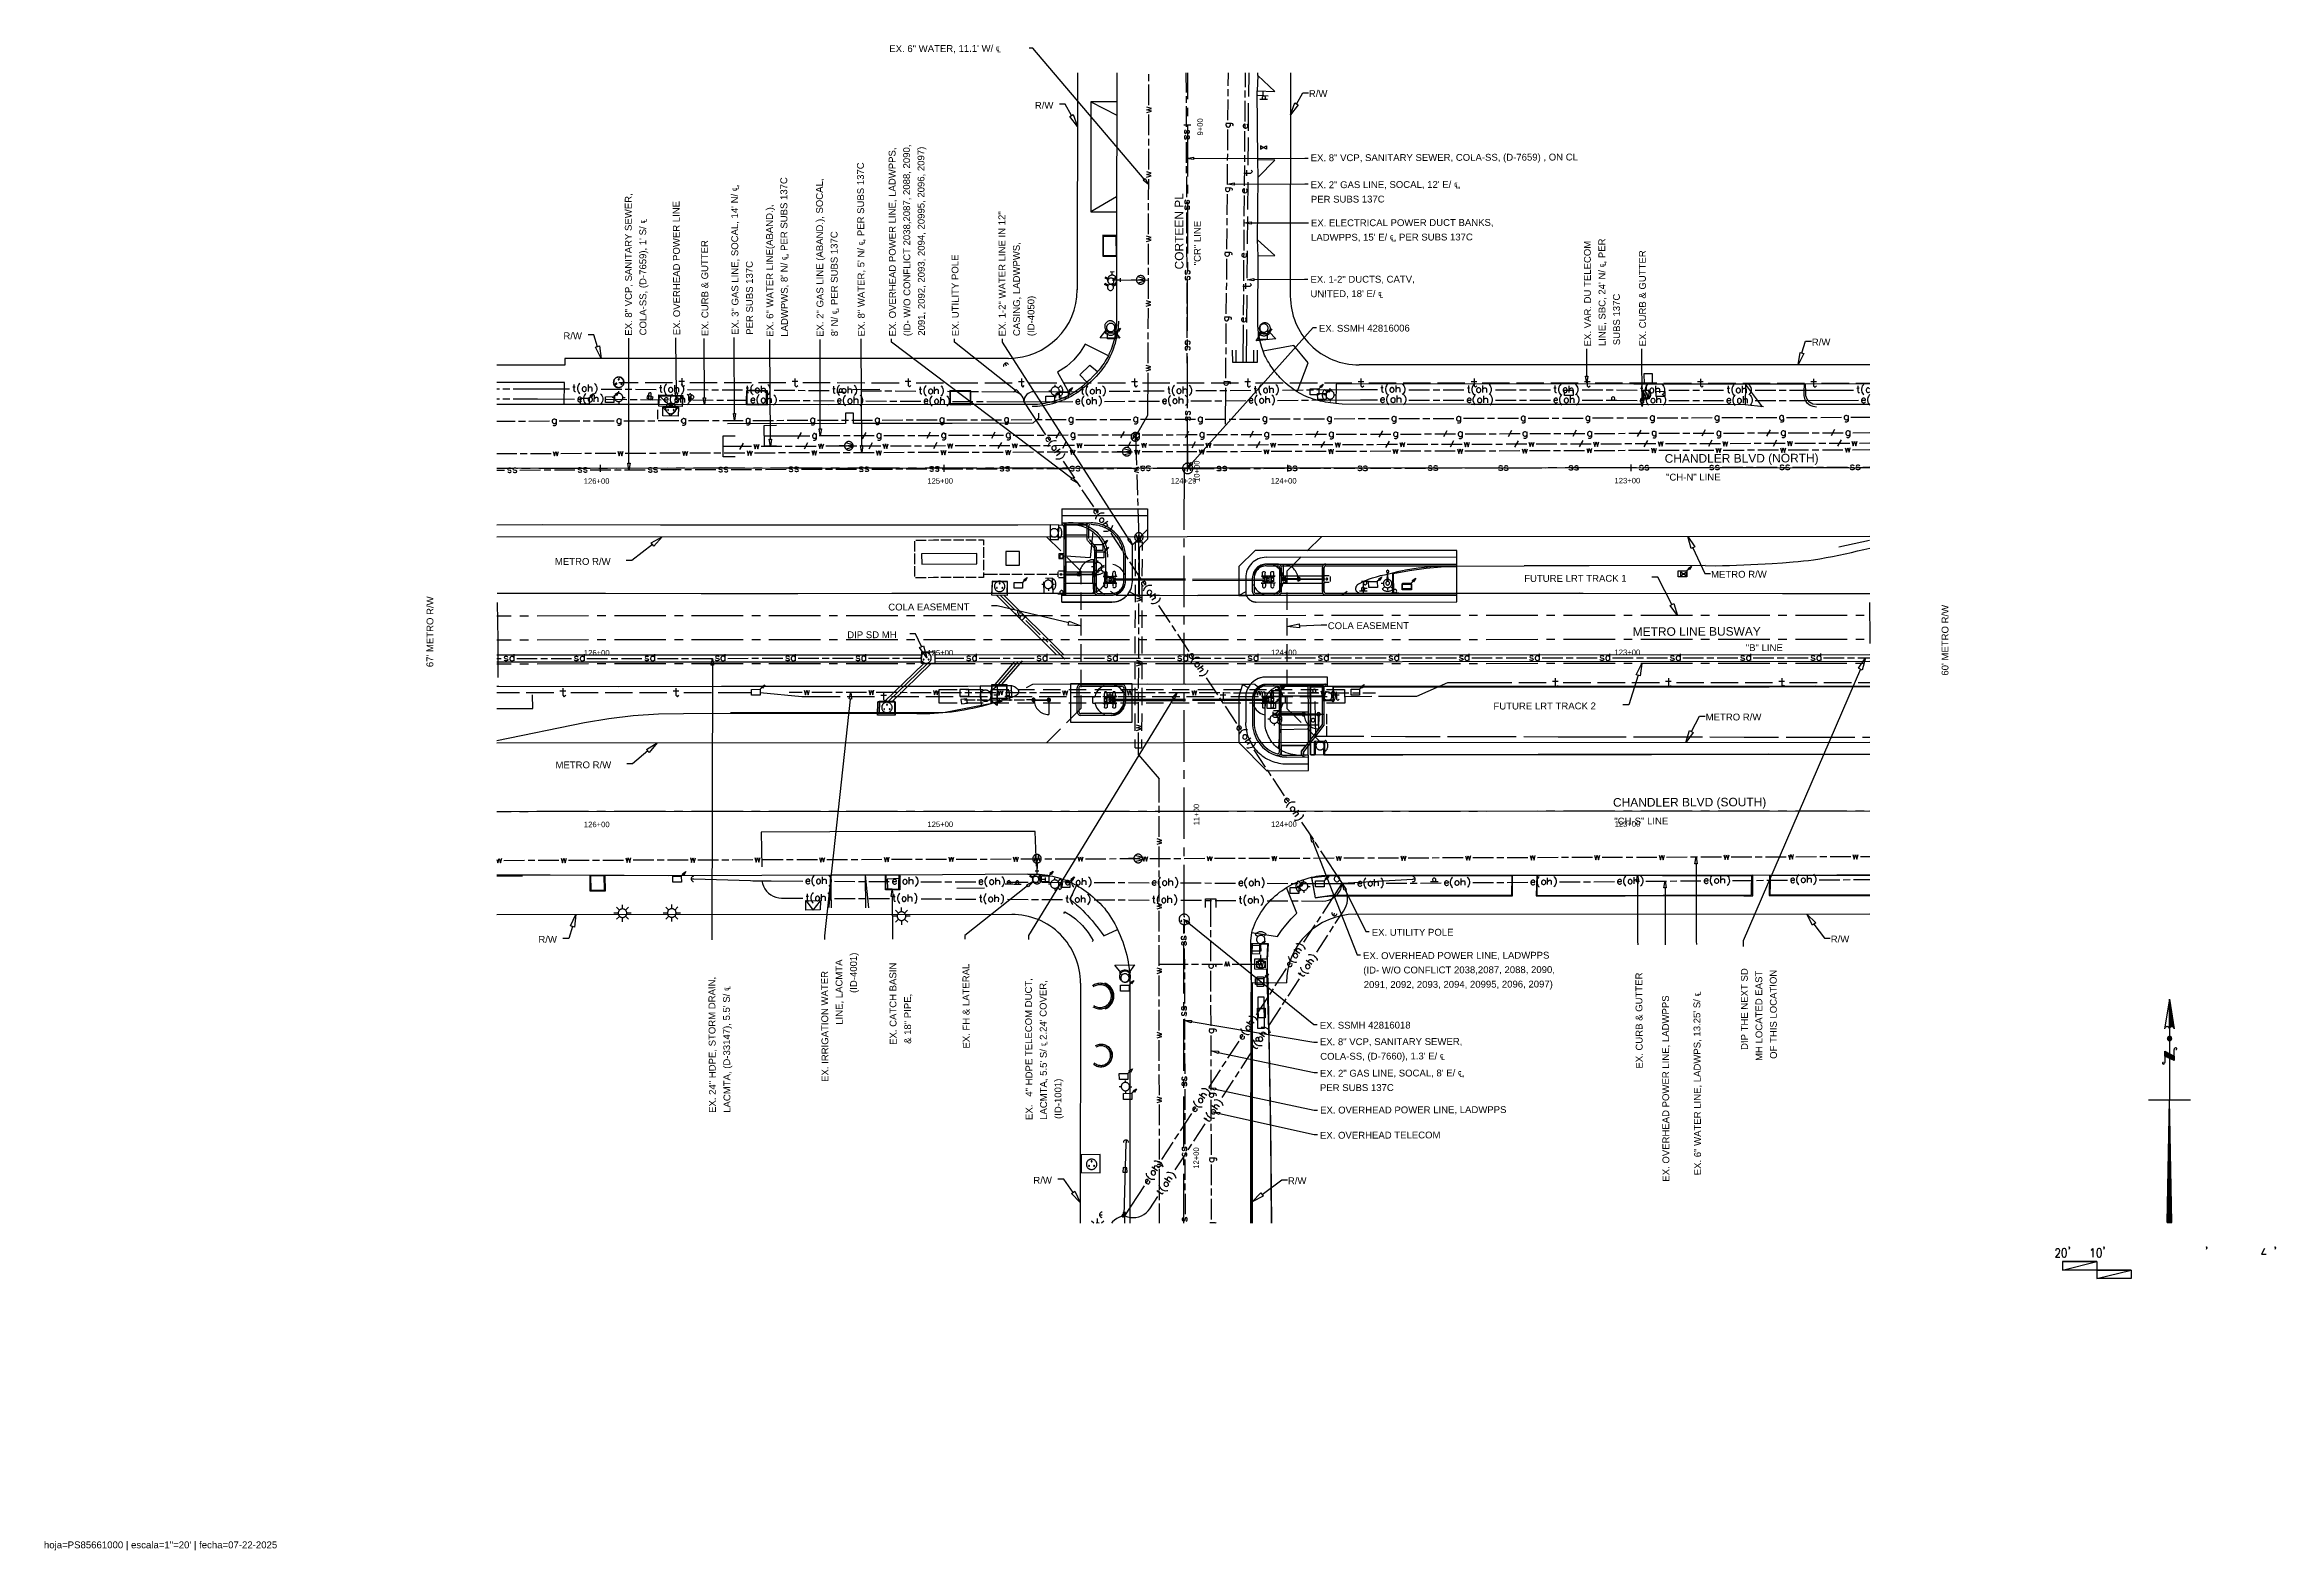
# Model space of a CAD drawing. Header units: feet. Extents: x 0 to 650, y -1 to 438.
import ezdxf

# ---------------------------------------------------------------- set-up
doc = ezdxf.new("R2010")
doc.units = ezdxf.units.FT
for name, color, linetype in [('AGUA', 5, 'CONTINUOUS'), ('ALCANTARILLADO', 3, 'CONTINUOUS'), ('ANOTACION', 8, 'CONTINUOUS'), ('DIGITALIZADO', 7, 'CONTINUOUS'), ('DRENAJE_PLUVIAL', 3, 'CONTINUOUS'), ('EJE_VIA', 7, 'CONTINUOUS'), ('ELECTRICO', 1, 'CONTINUOUS'), ('ELECTRICO_AEREO', 1, 'CONTINUOUS'), ('ESTRUCTURAS', 7, 'CONTINUOUS'), ('GAS', 2, 'CONTINUOUS'), ('METADATA', 8, 'CONTINUOUS'), ('METRO_RW', 140, 'CONTINUOUS'), ('TELECOM', 30, 'CONTINUOUS'), ('TELECOM_AEREO', 30, 'CONTINUOUS'), ('TOPO', 8, 'CONTINUOUS')]:
    doc.layers.add(name, color=color, linetype=linetype)
doc.styles.add('CAD_TEXT', font='Arial')

msp = doc.modelspace()

# ---------------------------------------------------------------- texts
at = {"layer": 'ANOTACION', "style": 'CAD_TEXT'}
for s, height, rotation, p in [('EX. 6" WATER, 11.1\' W/ ℄', 1.9907, 0.2034, (246.07, 435.7)), ('R/W', 1.991, 0.28018, (368.2, 422.63)), ('9+00', 1.593, 90, (337.33, 411.43)), ('EX. 8" WATER, 5\' N/ ℄, PER SUBS 137C', 1.9909, 90.29679, (238.93, 352.9)), ('EX. OVERHEAD POWER LINE, LADWPPS,', 1.9909, 90.13751, (248, 352.93)), ('(ID- W/O CONFLICT 2038,2087, 2088, 2090,', 1.9909, 90.16501, (252.23, 353)), ('2091, 2092, 2093, 2094, 20995, 2096, 2097)', 1.9909, 90.16501, (256.43, 353.13)), ('EX. 8" VCP, SANITARY SEWER, COLA-SS, (D-7659) , ON CL', 1.9909, 0.1759, (368.73, 403.93)), ('EX. 3" GAS LINE, SOCAL, 14\' N/ ℄,', 1.9909, 90.2584, (202.2, 353.37)), ("LADWPWS, 8' N/ ℄, PER SUBS 137C", 1.9909, 90.28018, (216.57, 352.83)), ('EX. 2" GAS LINE (ABAND.), SOCAL,', 1.9909, 90.26356, (226.93, 352.8)), ('EX. 2" GAS LINE, SOCAL, 12\' E/ ℄,', 1.9909, 0.18679, (368.73, 396.07)), ('EX. 8" VCP, SANITARY SEWER,', 1.9909, 90.1484, (171.17, 353.13)), ('EX. OVERHEAD POWER LINE', 1.9909, 90.27445, (185.2, 353.27)), ('EX. 6" WATER LINE(ABAND.),', 1.9909, 90.23606, (212.33, 352.8)), ('CORTEEN PL', 2.489, 90.13751, (331.7, 372.43)), ('PER SUBS 137C', 1.9909, 0.14267, (368.77, 391.87)), ("COLA-SS, (D-7659), 1' S/ ℄", 1.9909, 90.14267, (175.37, 353.23)), ("8' N/ ℄, PER SUBS 137C", 1.9909, 90.26929, (231.13, 352.97)), ('EX. 1-2" WATER LINE IN 12"', 1.9909, 90.16501, (279.93, 352.93)), ('"CR" LINE', 1.991, 90.11516, (336.73, 373.63)), ('EX. ELECTRICAL POWER DUCT BANKS,', 1.9909, 0.17017, (368.8, 384.97)), ('EX. CURB & GUTTER', 1.9909, 90.26929, (193.43, 353)), ('EX. UTILITY POLE', 1.9909, 90.31857, (266.3, 352.97)), ('CASING, LADWPWS,', 1.9909, 90.16501, (284.13, 353.03)), ("LADWPPS, 15' E/ ℄, PER SUBS 137C", 1.9909, 0.13751, (368.83, 380.77)), ('EX. VAR. DU TELECOM', 1.9909, 90.24695, (450.37, 350.03)), ("LINE, SBC, 24' N/ ℄, PER", 1.9909, 90.2034, (454.57, 350.1)), ('EX. CURB & GUTTER', 1.9909, 90.26929, (466.37, 350.03)), ('PER SUBS 137C', 1.9909, 90.28591, (206.43, 353.4)), ('EX. 1-2" DUCTS, CATV,', 1.9909, 0.1484, (368.67, 368.53)), ('(ID-4050)', 1.991, 90.13178, (288.33, 353)), ("UNITED, 18' E/ ℄", 1.9909, 0.15928, (368.67, 364.33)), ('SUBS 137C', 1.991, 90.30195, (458.8, 350.37)), ('EX. SSMH 42816006', 1.9909, 0.17017, (371.13, 354.27)), ('R/W', 1.991, 0.28018, (514.6, 350.27)), ('CHANDLER BLVD (NORTH)', 2.4886, 0.17017, (471.77, 316.13)), ('10+00', 1.593, 90, (336.37, 310.53)), ('"CH-N" LINE', 1.9909, 0.19252, (472.17, 310.93)), ('METRO R/W', 1.991, 0.09339, (148.73, 286.37)), ('FUTURE LRT TRACK 1', 1.9907, 0.10428, (430.87, 281.43)), ('METRO R/W', 1.991, 0.18679, (485.27, 282.63)), ("67' METRO R/W", 1.9907, 89.8516, (113.33, 256.6)), ('COLA EASEMENT', 1.9907, 0.19252, (245.77, 273.1)), ("60' METRO R/W", 1.9907, 90, (554.37, 254.13)), ('DIP SD MH', 1.991, 0.10428, (233.83, 265.03)), ('COLA EASEMENT', 1.9907, 0.12662, (373.7, 267.67)), ('METRO LINE BUSWAY', 2.4886, 0.15928, (462.47, 265.7)), ('124+00', 1.593, 0.2034, (357.17, 260.07)), ('"B" LINE', 1.991, 0.14267, (495.37, 261.27)), ('FUTURE LRT TRACK 2', 1.9907, 0.10428, (421.93, 244.27)), ('METRO R/W', 1.991, 0.09339, (483.7, 241.07)), ('METRO R/W', 1.991, 0.18679, (148.9, 227.13)), ('11+00', 1.593, 90, (336.27, 210.53)), ('CHANDLER BLVD (SOUTH)', 2.4886, 0.17017, (456.73, 215.97)), ('125+00', 1.593, 0.2034, (257.17, 210.03)), ('124+00', 1.593, 0.2034, (357.2, 210.07)), ('"CH-S" LINE', 1.9909, 0.09912, (457.1, 210.77)), ('R/W', 1.991, 0.28018, (143.93, 176.33)), ('EX. UTILITY POLE', 1.9909, 0.12662, (386.5, 178.37)), ('LINE, LACMTA', 1.9909, 90.31857, (232.5, 152.47)), ('(ID-4001)', 1.991, 90.2584, (236.67, 161.73)), ('EX. CATCH BASIN', 1.9909, 90.31857, (248.2, 146.6)), ('EX. FH & LATERAL', 1.9909, 90.30768, (269.47, 145.53)), ('EX. OVERHEAD POWER LINE, LADWPPS', 1.9909, 0.17017, (383.97, 171.57)), ('(ID- W/O CONFLICT 2038,2087, 2088, 2090,', 1.9909, 0.16501, (384.03, 167.37)), ('EX. 24" HDPE, STORM DRAIN,', 1.9909, 90.30768, (195.6, 126.8)), ("LACMTA, (D-33147), 5.5' S/ ℄", 1.9909, 90.30768, (199.83, 126.83)), ('EX. IRRIGATION WATER', 1.9909, 90.28018, (228.37, 135.83)), ('EX.   4" HDPE TELECOM DUCT,', 1.9909, 90.29679, (287.77, 124.73)), ("LACMTA, 5.5' S/ ℄ 2.24' COVER,", 1.9909, 90.21944, (291.97, 124.77)), ('2091, 2092, 2093, 2094, 20995, 2096, 2097)', 1.9909, 0.16501, (384.17, 163.17)), ('EX. CURB & GUTTER', 1.9909, 90.26929, (465.37, 139.7)), ('DIP THE NEXT SD', 1.9909, 90.12662, (496, 145.13)), ('MH LOCATED EAST', 1.9909, 90.1759, (500.23, 141.93)), ('OF THIS LOCATION', 1.9909, 90.1759, (504.43, 142.53)), ('& 18" PIPE,', 1.9909, 90.29679, (252.43, 146.9)), ('EX. OVERHEAD POWER LINE, LADWPPS', 1.9909, 90.14267, (473.13, 106.77)), ('EX. 6" WATER LINE, LADWPS, 13.25\' S/ ℄', 1.9909, 90.26929, (482.37, 108.63)), ('EX. SSMH 42816018', 1.9909, 0.17017, (371.37, 151.3)), ('EX. 8" VCP, SANITARY SEWER,', 1.9909, 0.1484, (371.4, 146.5)), ("COLA-SS, (D-7660), 1.3' E/ ℄", 1.9909, 0.1759, (371.5, 142.27)), ('(ID-1001)', 1.991, 90.29679, (296.2, 125.03)), ('EX. 2" GAS LINE, SOCAL, 8\' E/ ℄,', 1.9909, 0.15355, (371.43, 137.33)), ('PER SUBS 137C', 1.9909, 0.14267, (371.43, 133.13)), ('EX. OVERHEAD POWER LINE, LADWPPS', 1.9909, 0.17017, (371.47, 126.6)), ('EX. OVERHEAD TELECOM', 1.9909, 0.1759, (371.43, 119.27)), ('12+00', 1.593, 90, (336.2, 110.53)), ('R/W', 1.991, 0.28018, (288, 106.17)), ('R/W', 1.991, 0.28018, (362.1, 106.03))]:
    msp.add_text(s, height=height, rotation=rotation, dxfattribs=at).set_placement(p)
for s, height, p in [('R/W', 1.991, (288.43, 419.23)), ('R/W', 1.991, (151.2, 352.1)), ('124+29', 1.593, (328, 310.07)), ('124+00', 1.593, (357.13, 310.07)), ('123+00', 1.593, (457.17, 310.13)), ('126+00', 1.593, (157.13, 310)), ('125+00', 1.593, (257.13, 310.03)), ('126+00', 1.593, (157.17, 260)), ('125+00', 1.593, (257.17, 260.03)), ('123+00', 1.593, (457.17, 260.13)), ('126+00', 1.593, (157.17, 210)), ('123+00', 1.593, (457.2, 210.13)), ('R/W', 1.991, (520.1, 176.43))]:
    msp.add_text(s, height=height, dxfattribs=at).set_placement(p)
at = {"layer": 'METADATA', "style": 'CAD_TEXT'}
msp.add_text('hoja=PS85661000 | escala=1"=20\' | fecha=07-22-2025', height=2, dxfattribs=at).set_placement((0, 0))

# ---------------------------------------------------------------- linework, layer by layer
at = {"layer": 'AGUA'}
for p, q in [((321.63, 427.3), (321.63, 429.3)), ((321.6, 420.3), (321.63, 426.3)), ((321.6, 411.5), (321.6, 417.5)), ((321.57, 408.5), (321.6, 410.5)), ((321.57, 401.5), (321.57, 407.5)), ((321.53, 392.7), (321.57, 398.7)), ((321.53, 389.7), (321.53, 391.7)), ((321.5, 382.7), (321.53, 388.7)), ((321.5, 373.9), (321.5, 379.9)), ((310.4, 371.77), (311.5, 371.8)), ((310.97, 370.7), (310.97, 371.77)), ((312.2, 370.17), (311.2, 369.67)), ((321.47, 370.9), (321.5, 372.9)), ((309.7, 367.57), (308.73, 368.03)), ((309.83, 369.43), (308.87, 369.9)), ((310.97, 369.37), (321.47, 369.33)), ((312.07, 368.3), (311.07, 367.8)), ((311.23, 367.57), (312.2, 368.03)), ((311.4, 369.43), (312.33, 369.9)), ((312.3, 369.37), (313.4, 369.37)), ((313.4, 368.8), (313.4, 369.9)), ((318, 369.37), (316.43, 369.33)), ((321.47, 363.9), (321.47, 369.9)), ((321.43, 355.1), (321.47, 361.1)), ((321.4, 345.1), (321.43, 351.1)), ((321.43, 352.1), (321.43, 354.1)), ((321.37, 330), (321.4, 342.3)), ((466.5, 337.17), (466.5, 338.73)), ((317.7, 323.67), (321.37, 330)), ((318.33, 324.73), (319.1, 326.1)), ((131.87, 318.83), (137.63, 318.83)), ((138.63, 318.83), (140.63, 318.83)), ((141.63, 318.83), (147.63, 318.87)), ((150.43, 318.87), (156.43, 318.9)), ((157.43, 318.9), (159.43, 318.9)), ((160.43, 318.9), (166.43, 318.9)), ((169.23, 318.93), (175.23, 318.93)), ((176.23, 318.93), (178.23, 318.93)), ((179.23, 318.97), (185.23, 318.97)), ((188.03, 318.97), (194.03, 319)), ((195.03, 319), (197.03, 319)), ((197.7, 320.93), (203, 320.97)), ((198.03, 319), (204.03, 319.03)), ((203.5, 321.87), (202.47, 320.03)), ((203, 320.97), (206, 320.97)), ((206.83, 319.03), (212.83, 319.03)), ((208.8, 320.97), (214.8, 321)), ((213.83, 319.07), (215.83, 319.07)), ((215.8, 321), (217.8, 321)), ((216.83, 319.07), (222.83, 319.07)), ((218.8, 321), (221.8, 321)), ((222.3, 321.93), (221.27, 320.1)), ((221.8, 321), (224.8, 321)), ((225.63, 319.1), (231.63, 319.1)), ((227.6, 321.03), (233.6, 321.03)), ((233.07, 321.03), (231.5, 321.03)), ((232.63, 319.1), (234.63, 319.1)), ((234.6, 321.03), (236.6, 321.03)), ((235.63, 319.1), (241.63, 319.13)), ((237.6, 321.07), (240.6, 321.07)), ((241.1, 321.97), (240.07, 320.13)), ((240.6, 321.07), (243.6, 321.07)), ((244.43, 319.13), (250.43, 319.17)), ((246.4, 321.07), (252.4, 321.1)), ((251.43, 319.17), (253.43, 319.17)), ((253.4, 321.1), (255.4, 321.1)), ((254.43, 319.17), (260.43, 319.17)), ((256.4, 321.1), (259.4, 321.1)), ((259.9, 322.03), (258.9, 320.2)), ((259.4, 321.1), (262.4, 321.13)), ((263.23, 319.2), (269.23, 319.2)), ((265.2, 321.13), (271.2, 321.13)), ((270.23, 319.2), (272.23, 319.23)), ((272.2, 321.13), (274.2, 321.17)), ((273.23, 319.23), (279.23, 319.23)), ((275.2, 321.17), (278.2, 321.17)), ((278.7, 322.07), (277.7, 320.27)), ((278.2, 321.17), (281.2, 321.17)), ((282.03, 319.23), (288.03, 319.27)), ((284, 321.17), (290, 321.2)), ((289.03, 319.27), (291.03, 319.27)), ((291, 321.2), (293, 321.2)), ((292.03, 319.27), (298.03, 319.3)), ((294, 321.2), (297, 321.23)), ((297.5, 322.13), (296.5, 320.3)), ((297, 321.23), (300, 321.23)), ((300.83, 319.3), (306.83, 319.3)), ((302.8, 321.23), (308.8, 321.27)), ((307.83, 319.33), (309.83, 319.33)), ((309.8, 321.27), (311.8, 321.27)), ((310.83, 319.33), (316.83, 319.33)), ((313.93, 319.33), (312.37, 319.33)), ((312.8, 321.27), (315.8, 321.27)), ((316.3, 322.2), (315.3, 320.37)), ((315.8, 321.27), (318.8, 321.27)), ((317.7, 323.67), (318, 315.47)), ((319.63, 319.37), (325.63, 319.37)), ((321.6, 321.3), (327.6, 321.3)), ((326.63, 319.37), (328.63, 319.37)), ((328.6, 321.3), (330.6, 321.3)), ((329.63, 319.37), (335.63, 319.4)), ((331.6, 321.33), (334.6, 321.33)), ((335.1, 322.23), (334.1, 320.4)), ((334.6, 321.33), (337.6, 321.33)), ((338.43, 319.4), (344.43, 319.43)), ((340.4, 321.33), (346.4, 321.37)), ((345.43, 319.43), (347.43, 319.43)), ((347.4, 321.37), (349.4, 321.37)), ((348.43, 319.43), (354.43, 319.47)), ((350.4, 321.37), (353.4, 321.37)), ((353.9, 322.3), (352.9, 320.47)), ((353.4, 321.37), (356.4, 321.4)), ((357.23, 319.47), (363.23, 319.47)), ((359.2, 321.4), (365.2, 321.4)), ((364.23, 319.47), (366.23, 319.5)), ((366.2, 321.43), (368.2, 321.43)), ((367.23, 319.5), (373.23, 319.5)), ((369.2, 321.43), (372.2, 321.43)), ((372.7, 322.33), (371.7, 320.53)), ((372.2, 321.43), (375.2, 321.43)), ((376.03, 319.5), (382.03, 319.53)), ((378, 321.47), (384, 321.47)), ((383.03, 319.53), (385.03, 319.53)), ((385, 321.47), (387, 321.47)), ((386.03, 319.53), (392.03, 319.57)), ((388, 321.47), (391, 321.5)), ((391.53, 322.4), (390.5, 320.57)), ((391, 321.5), (394, 321.5)), ((394.83, 319.57), (400.83, 319.57)), ((396.8, 321.5), (402.8, 321.53)), ((401.83, 319.6), (403.83, 319.6)), ((403.8, 321.53), (405.8, 321.53)), ((404.83, 319.6), (410.83, 319.6)), ((406.8, 321.53), (409.8, 321.53)), ((410.33, 322.47), (409.3, 320.63)), ((409.8, 321.53), (412.8, 321.53)), ((413.63, 319.63), (419.63, 319.63)), ((415.6, 321.57), (421.6, 321.57)), ((420.63, 319.63), (422.63, 319.63)), ((422.6, 321.57), (424.6, 321.57)), ((423.63, 319.63), (429.63, 319.67)), ((425.6, 321.6), (428.6, 321.6)), ((429.13, 322.5), (428.1, 320.67)), ((428.6, 321.6), (431.6, 321.6)), ((432.43, 319.67), (438.43, 319.7)), ((434.4, 321.6), (440.4, 321.63)), ((439.43, 319.7), (441.43, 319.7)), ((441.4, 321.63), (443.4, 321.63)), ((442.43, 319.7), (448.43, 319.73)), ((444.4, 321.63), (447.4, 321.63)), ((447.93, 322.57), (446.9, 320.73)), ((447.4, 321.63), (450.4, 321.67)), ((451.23, 319.73), (457.23, 319.73)), ((453.2, 321.67), (459.2, 321.67)), ((458.23, 319.73), (460.23, 319.77)), ((460.2, 321.7), (462.2, 321.7)), ((461.23, 319.77), (467.23, 319.77)), ((463.2, 321.7), (466.2, 321.7)), ((466.73, 322.6), (465.7, 320.8)), ((466.2, 321.7), (469.2, 321.7)), ((470.03, 319.77), (476.03, 319.8)), ((472, 321.73), (478, 321.73)), ((477.03, 319.8), (479.03, 319.8)), ((479, 321.73), (481, 321.73)), ((480.03, 319.8), (486.03, 319.83)), ((482, 321.73), (485, 321.77)), ((485.53, 322.67), (484.5, 320.83)), ((485, 321.77), (488, 321.77)), ((488.83, 319.83), (494.87, 319.83)), ((490.8, 321.77), (496.8, 321.8)), ((495.87, 319.87), (497.87, 319.87)), ((497.83, 321.8), (499.83, 321.8)), ((498.87, 319.87), (504.87, 319.87)), ((500.83, 321.8), (503.83, 321.8)), ((504.33, 322.73), (503.3, 320.9)), ((503.83, 321.8), (506.83, 321.8)), ((507.67, 319.9), (513.67, 319.9)), ((509.63, 321.83), (515.63, 321.83)), ((514.67, 319.9), (516.67, 319.9)), ((516.63, 321.83), (518.63, 321.83)), ((517.67, 319.9), (523.67, 319.93)), ((519.63, 321.87), (522.63, 321.87)), ((523.13, 322.77), (522.1, 320.93)), ((522.63, 321.87), (525.63, 321.87)), ((526.47, 319.93), (531.47, 319.97)), ((528.43, 321.87), (531.47, 321.9)), ((318.1, 312.67), (318.3, 306.67)), ((318.33, 305.67), (318.4, 303.67)), ((318.43, 302.67), (318.73, 294.47)), ((317.73, 290.57), (317.73, 293.07)), ((317.73, 293.07), (319.73, 293.07)), ((318.73, 295.73), (318.73, 297.3)), ((318.73, 287.97), (318.73, 294.47)), ((319.73, 290.57), (319.73, 293.07)), ((317.7, 283.07), (317.73, 288.07)), ((318.73, 284.97), (318.73, 286.97)), ((319.7, 283.07), (319.73, 288.07)), ((317.7, 275.57), (317.7, 280.57)), ((318.7, 277.97), (318.7, 283.97)), ((319.7, 275.57), (319.7, 280.57)), ((317.67, 268.07), (317.7, 273.07)), ((318.67, 269.17), (318.7, 275.17)), ((319.67, 268.07), (319.7, 273.07)), ((318.67, 266.17), (318.67, 268.17)), ((317.67, 260.57), (317.67, 265.57)), ((318.67, 259.17), (318.67, 265.17)), ((319.67, 260.57), (319.67, 265.57)), ((317.63, 253.07), (317.67, 258.07)), ((318.63, 250.37), (318.67, 256.37)), ((319.63, 253.07), (319.67, 258.07)), ((216.9, 249.33), (220.67, 249.3)), ((223.47, 249.3), (229.47, 249.3)), ((230.47, 249.3), (232.47, 249.3)), ((233.47, 249.3), (239.47, 249.3)), ((242.27, 249.3), (248.27, 249.3)), ((249.27, 249.3), (251.27, 249.27)), ((252.27, 249.27), (258.27, 249.27)), ((261.07, 249.27), (267.07, 249.27)), ((268.07, 249.27), (270.07, 249.27)), ((271.07, 249.27), (277.07, 249.27)), ((279.87, 249.27), (285.87, 249.23)), ((286.87, 249.23), (288.87, 249.23)), ((289.87, 249.23), (295.87, 249.23)), ((298.67, 249.23), (304.67, 249.23)), ((305.67, 249.23), (307.67, 249.23)), ((308.67, 249.23), (314.67, 249.2)), ((317.47, 249.2), (323.47, 249.2)), ((317.63, 245.57), (317.63, 250.57)), ((318.63, 247.37), (318.63, 249.37)), ((319.63, 245.57), (319.63, 250.57)), ((324.47, 249.2), (326.47, 249.2)), ((327.47, 249.2), (333.47, 249.2)), ((336.27, 249.2), (342.27, 249.2)), ((343.27, 249.2), (345.27, 249.17)), ((346.27, 249.17), (352.27, 249.17)), ((355.07, 249.17), (361.07, 249.17)), ((362.07, 249.17), (364.07, 249.17)), ((365.07, 249.17), (371.07, 249.17)), ((373.87, 249.17), (379.87, 249.13)), ((380.87, 249.13), (382.87, 249.13)), ((383.87, 249.13), (387.6, 249.13)), ((317.6, 238.07), (317.63, 243.07)), ((318.63, 240.37), (318.63, 246.37)), ((319.6, 238.07), (319.63, 243.07)), ((317.6, 233.07), (317.6, 235.57)), ((318.6, 231.07), (318.6, 237.57)), ((319.6, 233.07), (319.6, 235.57)), ((317.6, 233.07), (319.6, 233.07)), ((318.63, 231.07), (324.63, 224.1)), ((324.63, 217.2), (324.63, 224.1)), ((324.63, 214.2), (324.63, 216.2)), ((324.63, 207.2), (324.63, 213.2)), ((324.63, 198.4), (324.63, 204.4)), ((463.53, 201.27), (469.53, 201.3)), ((472.33, 201.3), (478.33, 201.33)), ((479.33, 201.33), (481.33, 201.33)), ((482.33, 201.33), (488.33, 201.37)), ((491.13, 201.37), (497.13, 201.37)), ((498.13, 201.37), (500.13, 201.4)), ((501.13, 201.4), (507.13, 201.4)), ((509.93, 201.4), (515.93, 201.43)), ((516.93, 201.43), (518.93, 201.43)), ((519.93, 201.43), (525.93, 201.47)), ((528.73, 201.47), (531.47, 201.47)), ((133.9, 200.33), (139.9, 200.37)), ((140.9, 200.37), (142.9, 200.37)), ((143.9, 200.37), (149.9, 200.4)), ((152.7, 200.4), (158.7, 200.4)), ((159.7, 200.43), (161.7, 200.43)), ((162.7, 200.43), (168.7, 200.43)), ((171.5, 200.47), (177.5, 200.47)), ((178.5, 200.47), (180.5, 200.47)), ((181.5, 200.47), (187.53, 200.5)), ((190.33, 200.5), (196.33, 200.53)), ((197.33, 200.53), (199.33, 200.53)), ((200.33, 200.53), (206.33, 200.57)), ((209.13, 200.57), (215.13, 200.57)), ((216.13, 200.57), (218.13, 200.6)), ((219.13, 200.6), (225.13, 200.6)), ((227.93, 200.6), (233.93, 200.63)), ((234.93, 200.63), (236.93, 200.63)), ((237.93, 200.63), (243.93, 200.67)), ((246.73, 200.67), (252.73, 200.7)), ((253.73, 200.7), (255.73, 200.7)), ((256.73, 200.7), (262.73, 200.7)), ((265.53, 200.73), (271.53, 200.73)), ((272.53, 200.73), (274.53, 200.73)), ((275.53, 200.73), (281.53, 200.77)), ((284.33, 200.77), (290.33, 200.8)), ((287.93, 195.17), (286.97, 195.63)), ((288.53, 197.27), (289.6, 197.27)), ((289.07, 196.17), (289.07, 200.8)), ((289.07, 199.53), (289.07, 197.97)), ((289.07, 196.17), (289.07, 197.27)), ((290.3, 195.9), (289.3, 195.4)), ((289.47, 195.17), (290.43, 195.63)), ((290.4, 194.83), (291.5, 194.83)), ((291.33, 200.8), (293.33, 200.8)), ((291.5, 194.3), (291.5, 195.37)), ((294.33, 200.8), (300.33, 200.83)), ((303.13, 200.83), (309.13, 200.83)), ((310.13, 200.83), (312.13, 200.87)), ((313.13, 200.87), (319.13, 200.87)), ((317.27, 200.87), (315.7, 200.87)), ((321.93, 200.87), (327.93, 200.9)), ((324.63, 195.4), (324.63, 197.4)), ((328.93, 200.9), (330.93, 200.9)), ((331.93, 200.9), (337.93, 200.93)), ((340.73, 200.93), (346.73, 200.97)), ((347.73, 200.97), (349.73, 200.97)), ((350.73, 200.97), (356.73, 200.97)), ((359.53, 201), (365.53, 201)), ((366.53, 201), (368.53, 201)), ((369.53, 201), (375.53, 201.03)), ((378.33, 201.03), (384.33, 201.07)), ((385.33, 201.07), (387.33, 201.07)), ((388.33, 201.07), (394.33, 201.1)), ((397.13, 201.1), (403.13, 201.1)), ((404.13, 201.1), (406.13, 201.13)), ((407.13, 201.13), (413.13, 201.13)), ((415.93, 201.13), (421.93, 201.17)), ((422.93, 201.17), (424.93, 201.17)), ((425.93, 201.17), (431.93, 201.2)), ((434.73, 201.2), (440.73, 201.23)), ((441.73, 201.23), (443.73, 201.23)), ((444.73, 201.23), (450.73, 201.23)), ((453.53, 201.27), (459.53, 201.27)), ((460.53, 201.27), (462.53, 201.27)), ((324.63, 188.4), (324.63, 194.4)), ((324.63, 179.6), (324.63, 185.6)), ((324.63, 176.6), (324.63, 178.6)), ((324.63, 169.6), (324.63, 175.6)), ((333.03, 170.03), (324.63, 170)), ((336.03, 170.03), (334.03, 170.03)), ((343.03, 170.03), (337.03, 170.03)), ((354.23, 170.03), (345.83, 170.03)), ((354.2, 171.27), (354.2, 172.83)), ((324.63, 160.8), (324.63, 166.8)), ((324.63, 157.8), (324.63, 159.8)), ((324.63, 150.8), (324.63, 156.8)), ((324.63, 142), (324.63, 148)), ((324.63, 139), (324.63, 141)), ((324.67, 132), (324.63, 138)), ((324.67, 123.2), (324.67, 129.2)), ((324.67, 120.2), (324.67, 122.2)), ((324.67, 113.2), (324.67, 119.2)), ((324.67, 104.4), (324.67, 110.4)), ((324.67, 101.4), (324.67, 103.4)), ((324.67, 94.7), (324.67, 100.4))]:
    msp.add_line(p, q, dxfattribs=at)
for points in [[(321.03, 418.13), (322.37, 418.53), (321.03, 418.9), (322.37, 419.3), (321.03, 419.67)], [(320.97, 399.33), (322.33, 399.73), (321, 400.1), (322.33, 400.5), (321, 400.87)], [(320.93, 380.53), (322.27, 380.93), (320.93, 381.3), (322.27, 381.7), (320.93, 382.07)], [(310, 369.67), (309, 370.17), (308.87, 369.9)], [(312.3, 369.39), (312.29, 369.53), (312.27, 369.66), (312.24, 369.79), (312.19, 369.91), (312.14, 370.03), (312.07, 370.14), (311.99, 370.25), (311.81, 370.43), (311.7, 370.5), (311.59, 370.57), (311.47, 370.63), (311.35, 370.67), (311.22, 370.71), (311.08, 370.73), (310.95, 370.73), (310.81, 370.73), (310.67, 370.71), (310.54, 370.67), (310.42, 370.63), (310.3, 370.57), (310.19, 370.5), (310.09, 370.42), (309.91, 370.24), (309.83, 370.13), (309.76, 370.02), (309.7, 369.91), (309.66, 369.78), (309.63, 369.65), (309.61, 369.52), (309.6, 369.38), (309.61, 369.24), (309.63, 369.11), (309.66, 368.98), (309.71, 368.85), (309.76, 368.74), (309.83, 368.63), (309.91, 368.52), (310.09, 368.34), (310.2, 368.26), (310.31, 368.19), (310.43, 368.14), (310.55, 368.09), (310.68, 368.06), (310.82, 368.04), (310.95, 368.03), (311.09, 368.04), (311.23, 368.06), (311.36, 368.1), (311.48, 368.14), (311.6, 368.2), (311.71, 368.27), (311.81, 368.34), (311.99, 368.53), (312.07, 368.63), (312.14, 368.74), (312.2, 368.86), (312.24, 368.99), (312.27, 369.12), (312.29, 369.25), (312.3, 369.39)], [(319.25, 370.63), (319.12, 370.63), (318.99, 370.61), (318.87, 370.58), (318.76, 370.53), (318.65, 370.48), (318.55, 370.42), (318.36, 370.26), (318.21, 370.08), (318.15, 369.98), (318.1, 369.87), (318.06, 369.75), (318.02, 369.63), (318.01, 369.51), (318, 369.38), (318.01, 369.25), (318.03, 369.13), (318.06, 369.01), (318.1, 368.89), (318.15, 368.78), (318.22, 368.68), (318.37, 368.5), (318.55, 368.34), (318.66, 368.28), (318.77, 368.23), (318.88, 368.19), (319, 368.16), (319.13, 368.14), (319.25, 368.13), (319.38, 368.14), (319.51, 368.16), (319.63, 368.19), (319.74, 368.23), (319.85, 368.29), (319.95, 368.35), (320.14, 368.5), (320.29, 368.69), (320.35, 368.79), (320.4, 368.9), (320.44, 369.02), (320.48, 369.13), (320.49, 369.26), (320.5, 369.39), (320.49, 369.51), (320.47, 369.64), (320.44, 369.76), (320.4, 369.87), (320.35, 369.98), (320.28, 370.09), (320.13, 370.27), (319.95, 370.42), (319.84, 370.48), (319.73, 370.54), (319.62, 370.58), (319.5, 370.61), (319.37, 370.63), (319.25, 370.63)], [(318.57, 368.53), (320.27, 368.97), (318.57, 369.37), (320.27, 369.77), (318.57, 370.17)], [(309.87, 367.8), (308.87, 368.3), (308.73, 368.03)], [(311.33, 367.19), (311.31, 367.36), (311.26, 367.53), (311.18, 367.68), (311.07, 367.81), (310.94, 367.92), (310.79, 368), (310.63, 368.05), (310.45, 368.07), (310.27, 368.05), (310.1, 368), (309.95, 367.91), (309.82, 367.81), (309.72, 367.68), (309.64, 367.52), (309.58, 367.36), (309.57, 367.18), (309.59, 367), (309.64, 366.84), (309.72, 366.69), (309.83, 366.56), (309.96, 366.45), (310.11, 366.37), (310.27, 366.32), (310.45, 366.3), (310.63, 366.32), (310.8, 366.37), (310.95, 366.45), (311.08, 366.56), (311.18, 366.69), (311.26, 366.84), (311.32, 367.01), (311.33, 367.19)], [(311.47, 369.05), (311.45, 369.23), (311.4, 369.4), (311.31, 369.55), (311.21, 369.68), (311.08, 369.78), (310.92, 369.86), (310.76, 369.92), (310.58, 369.93), (310.4, 369.91), (310.24, 369.86), (310.09, 369.78), (309.96, 369.67), (309.85, 369.54), (309.77, 369.39), (309.72, 369.23), (309.7, 369.05), (309.72, 368.87), (309.77, 368.7), (309.85, 368.55), (309.96, 368.42), (310.09, 368.32), (310.24, 368.24), (310.41, 368.18), (310.59, 368.17), (310.76, 368.19), (310.93, 368.24), (311.08, 368.32), (311.21, 368.43), (311.32, 368.56), (311.4, 368.71), (311.45, 368.87), (311.47, 369.05)], [(320.87, 361.73), (322.2, 362.13), (320.87, 362.5), (322.2, 362.9), (320.9, 363.27)], [(320.83, 342.93), (322.17, 343.33), (320.83, 343.7), (322.17, 344.1), (320.83, 344.47)], [(467.73, 335.95), (467.73, 336.08), (467.71, 336.21), (467.68, 336.33), (467.63, 336.44), (467.58, 336.55), (467.52, 336.65), (467.36, 336.84), (467.18, 336.99), (467.08, 337.05), (466.97, 337.1), (466.85, 337.14), (466.73, 337.18), (466.61, 337.19), (466.48, 337.2), (466.35, 337.19), (466.23, 337.17), (466.11, 337.14), (465.99, 337.1), (465.88, 337.05), (465.78, 336.98), (465.6, 336.83), (465.44, 336.65), (465.38, 336.54), (465.33, 336.43), (465.29, 336.32), (465.26, 336.2), (465.24, 336.07), (465.23, 335.95), (465.24, 335.82), (465.26, 335.69), (465.29, 335.57), (465.33, 335.46), (465.39, 335.35), (465.45, 335.25), (465.6, 335.06), (465.79, 334.91), (465.89, 334.85), (466, 334.8), (466.12, 334.76), (466.23, 334.72), (466.36, 334.71), (466.49, 334.7), (466.61, 334.71), (466.74, 334.73), (466.86, 334.76), (466.97, 334.8), (467.08, 334.85), (467.19, 334.92), (467.37, 335.07), (467.52, 335.25), (467.58, 335.36), (467.64, 335.47), (467.68, 335.58), (467.71, 335.7), (467.73, 335.83), (467.73, 335.95)], [(465.7, 336.63), (466.1, 334.93), (466.5, 336.63), (466.93, 334.93), (467.33, 336.63)], [(318.77, 323.06), (318.83, 323.17), (318.87, 323.29), (318.9, 323.41), (318.92, 323.53), (318.93, 323.65), (318.93, 323.77), (318.92, 323.89), (318.89, 324.01), (318.85, 324.12), (318.81, 324.23), (318.75, 324.34), (318.68, 324.44), (318.51, 324.62), (318.31, 324.77), (318.19, 324.83), (318.08, 324.87), (317.96, 324.9), (317.84, 324.92), (317.71, 324.93), (317.59, 324.93), (317.47, 324.92), (317.36, 324.89), (317.24, 324.85), (317.13, 324.81), (317.03, 324.75), (316.93, 324.68), (316.75, 324.51), (316.6, 324.31), (316.54, 324.19), (316.5, 324.08), (316.46, 323.96), (316.44, 323.84), (316.43, 323.71), (316.44, 323.59), (316.45, 323.47), (316.48, 323.36), (316.51, 323.24), (316.56, 323.13), (316.62, 323.03), (316.69, 322.93), (316.85, 322.75), (317.06, 322.6), (317.17, 322.54), (317.29, 322.5), (317.41, 322.46), (317.53, 322.44), (317.65, 322.43), (317.77, 322.44), (317.89, 322.45), (318.01, 322.48), (318.12, 322.51), (318.23, 322.56), (318.34, 322.62), (318.44, 322.69), (318.62, 322.85), (318.77, 323.06)], [(148.27, 319.43), (148.63, 318.1), (149.03, 319.43), (149.4, 318.1), (149.8, 319.43)], [(167.07, 319.5), (167.43, 318.17), (167.83, 319.5), (168.2, 318.17), (168.6, 319.5)], [(185.87, 319.53), (186.23, 318.2), (186.63, 319.53), (187, 318.2), (187.4, 319.53)], [(204.67, 319.6), (205.03, 318.27), (205.43, 319.6), (205.8, 318.27), (206.2, 319.6)], [(206.63, 321.53), (207, 320.2), (207.4, 321.53), (207.77, 320.2), (208.17, 321.53)], [(223.47, 319.67), (223.87, 318.33), (224.23, 319.67), (224.6, 318.33), (225, 319.67)], [(225.43, 321.6), (225.83, 320.27), (226.2, 321.6), (226.57, 320.27), (226.97, 321.6)], [(234.28, 322.3), (234.15, 322.29), (234.03, 322.27), (233.91, 322.24), (233.79, 322.2), (233.68, 322.15), (233.58, 322.08), (233.4, 321.93), (233.24, 321.75), (233.18, 321.64), (233.13, 321.53), (233.09, 321.42), (233.06, 321.3), (233.04, 321.17), (233.03, 321.05), (233.04, 320.92), (233.06, 320.79), (233.09, 320.67), (233.13, 320.56), (233.19, 320.45), (233.25, 320.35), (233.4, 320.16), (233.59, 320.01), (233.69, 319.95), (233.8, 319.9), (233.92, 319.86), (234.03, 319.82), (234.16, 319.81), (234.29, 319.8), (234.41, 319.81), (234.54, 319.83), (234.66, 319.86), (234.77, 319.9), (234.88, 319.95), (234.99, 320.02), (235.17, 320.17), (235.32, 320.35), (235.38, 320.46), (235.44, 320.57), (235.48, 320.68), (235.51, 320.8), (235.53, 320.93), (235.53, 321.05), (235.53, 321.18), (235.51, 321.31), (235.48, 321.43), (235.43, 321.54), (235.38, 321.65), (235.32, 321.75), (235.16, 321.94), (234.98, 322.09), (234.88, 322.15), (234.77, 322.2), (234.65, 322.24), (234.53, 322.28), (234.41, 322.29), (234.28, 322.3)], [(233.6, 320.23), (235.3, 320.63), (233.6, 321.03), (235.3, 321.43), (233.6, 321.83)], [(242.27, 319.7), (242.67, 318.37), (243.03, 319.7), (243.4, 318.37), (243.8, 319.7)], [(244.23, 321.63), (244.63, 320.3), (245, 321.63), (245.37, 320.3), (245.77, 321.63)], [(261.07, 319.77), (261.47, 318.43), (261.83, 319.77), (262.2, 318.43), (262.6, 319.77)], [(263.03, 321.7), (263.43, 320.37), (263.8, 321.7), (264.17, 320.37), (264.57, 321.7)], [(279.87, 319.8), (280.27, 318.47), (280.63, 319.8), (281, 318.47), (281.4, 319.8)], [(281.83, 321.77), (282.23, 320.43), (282.6, 321.77), (282.97, 320.43), (283.37, 321.77)], [(298.67, 319.87), (299.07, 318.53), (299.43, 319.87), (299.83, 318.53), (300.2, 319.87)], [(300.63, 321.8), (301.03, 320.47), (301.4, 321.8), (301.8, 320.47), (302.17, 321.8)], [(315.18, 320.6), (315.05, 320.59), (314.93, 320.57), (314.81, 320.54), (314.69, 320.5), (314.58, 320.45), (314.48, 320.38), (314.3, 320.23), (314.14, 320.05), (314.08, 319.94), (314.03, 319.83), (313.99, 319.72), (313.96, 319.6), (313.94, 319.47), (313.93, 319.35), (313.94, 319.22), (313.96, 319.09), (313.99, 318.97), (314.03, 318.86), (314.09, 318.75), (314.15, 318.65), (314.3, 318.46), (314.49, 318.31), (314.59, 318.25), (314.7, 318.2), (314.82, 318.16), (314.93, 318.12), (315.06, 318.11), (315.19, 318.1), (315.31, 318.11), (315.44, 318.13), (315.56, 318.16), (315.67, 318.2), (315.78, 318.25), (315.89, 318.32), (316.07, 318.47), (316.22, 318.65), (316.28, 318.76), (316.34, 318.87), (316.38, 318.98), (316.41, 319.1), (316.43, 319.23), (316.43, 319.35), (316.43, 319.48), (316.41, 319.61), (316.38, 319.73), (316.33, 319.84), (316.28, 319.95), (316.22, 320.05), (316.06, 320.24), (315.88, 320.39), (315.78, 320.45), (315.67, 320.5), (315.55, 320.54), (315.43, 320.58), (315.31, 320.59), (315.18, 320.6)], [(314.5, 318.53), (316.2, 318.93), (314.5, 319.33), (316.2, 319.73), (314.5, 320.13)], [(317.33, 324.67), (316.83, 323), (318.03, 324.27), (317.57, 322.6), (318.77, 323.87)], [(317.47, 319.93), (317.87, 318.6), (318.23, 319.93), (318.63, 318.6), (319, 319.93)], [(319.43, 321.87), (319.83, 320.53), (320.2, 321.87), (320.6, 320.53), (320.97, 321.87)], [(336.27, 319.97), (336.67, 318.63), (337.03, 319.97), (337.43, 318.63), (337.8, 319.97)], [(338.23, 321.9), (338.63, 320.57), (339, 321.9), (339.4, 320.57), (339.77, 321.9)], [(355.07, 320.03), (355.47, 318.7), (355.83, 320.03), (356.23, 318.7), (356.6, 320.03)], [(357.03, 321.97), (357.43, 320.63), (357.8, 321.97), (358.2, 320.63), (358.57, 321.97)], [(373.87, 320.07), (374.27, 318.73), (374.63, 320.07), (375.03, 318.73), (375.4, 320.07)], [(375.83, 322.03), (376.23, 320.7), (376.6, 322.03), (377, 320.7), (377.37, 322.03)], [(392.67, 320.13), (393.07, 318.8), (393.43, 320.13), (393.83, 318.8), (394.2, 320.13)], [(394.63, 322.07), (395.03, 320.73), (395.4, 322.07), (395.8, 320.73), (396.17, 322.07)], [(411.47, 320.2), (411.87, 318.87), (412.23, 320.2), (412.63, 318.87), (413, 320.2)], [(413.43, 322.13), (413.83, 320.8), (414.2, 322.13), (414.6, 320.8), (414.97, 322.13)], [(430.27, 320.23), (430.67, 318.9), (431.03, 320.23), (431.43, 318.9), (431.8, 320.23)], [(432.23, 322.17), (432.63, 320.83), (433, 322.17), (433.4, 320.83), (433.77, 322.17)], [(449.07, 320.3), (449.47, 318.97), (449.83, 320.3), (450.23, 318.97), (450.6, 320.3)], [(451.03, 322.23), (451.43, 320.9), (451.8, 322.23), (452.2, 320.9), (452.57, 322.23)], [(467.9, 320.33), (468.27, 319), (468.63, 320.33), (469.03, 319), (469.4, 320.37)], [(469.87, 322.3), (470.23, 320.97), (470.6, 322.3), (471, 320.97), (471.37, 322.3)], [(486.7, 320.4), (487.07, 319.07), (487.43, 320.4), (487.83, 319.07), (488.2, 320.4)], [(488.67, 322.33), (489.03, 321), (489.4, 322.33), (489.8, 321), (490.17, 322.33)], [(505.5, 320.47), (505.87, 319.13), (506.23, 320.47), (506.63, 319.13), (507, 320.47)], [(507.47, 322.4), (507.83, 321.07), (508.2, 322.4), (508.6, 321.07), (508.97, 322.4)], [(524.3, 320.5), (524.67, 319.17), (525.07, 320.5), (525.43, 319.17), (525.8, 320.5)], [(526.27, 322.43), (526.63, 321.1), (527.03, 322.43), (527.4, 321.1), (527.77, 322.43)], [(318.6, 314.83), (317.27, 314.4), (318.6, 314.07), (317.3, 313.67), (318.63, 313.33)], [(319.97, 294.49), (319.96, 294.61), (319.94, 294.74), (319.91, 294.86), (319.87, 294.97), (319.81, 295.08), (319.75, 295.19), (319.6, 295.37), (319.41, 295.52), (319.31, 295.58), (319.2, 295.64), (319.08, 295.68), (318.97, 295.71), (318.84, 295.73), (318.71, 295.73), (318.59, 295.73), (318.46, 295.71), (318.34, 295.68), (318.23, 295.63), (318.12, 295.58), (318.01, 295.52), (317.83, 295.36), (317.68, 295.18), (317.62, 295.08), (317.56, 294.97), (317.52, 294.85), (317.49, 294.73), (317.47, 294.61), (317.47, 294.48), (317.47, 294.35), (317.49, 294.23), (317.52, 294.11), (317.57, 293.99), (317.62, 293.88), (317.68, 293.78), (317.84, 293.6), (318.02, 293.44), (318.12, 293.38), (318.23, 293.33), (318.35, 293.29), (318.47, 293.26), (318.59, 293.24), (318.72, 293.23), (318.85, 293.24), (318.97, 293.26), (319.09, 293.29), (319.21, 293.33), (319.32, 293.39), (319.42, 293.45), (319.6, 293.6), (319.76, 293.79), (319.82, 293.89), (319.87, 294), (319.91, 294.12), (319.94, 294.23), (319.96, 294.36), (319.97, 294.49)], [(317.93, 295.17), (318.33, 293.47), (318.73, 295.17), (319.13, 293.47), (319.53, 295.17)], [(318.13, 275.8), (319.47, 276.2), (318.13, 276.57), (319.47, 276.93), (318.13, 277.33)], [(318.07, 257), (319.4, 257.4), (318.07, 257.77), (319.43, 258.13), (318.1, 258.53)], [(221.3, 249.9), (221.67, 248.57), (222.07, 249.9), (222.43, 248.57), (222.8, 249.9)], [(240.1, 249.87), (240.47, 248.53), (240.87, 249.87), (241.23, 248.53), (241.6, 249.87)], [(258.9, 249.83), (259.27, 248.5), (259.67, 249.83), (260.03, 248.5), (260.43, 249.83)], [(277.7, 249.83), (278.07, 248.5), (278.47, 249.83), (278.83, 248.5), (279.23, 249.83)], [(296.5, 249.8), (296.87, 248.47), (297.27, 249.8), (297.63, 248.47), (298.03, 249.8)], [(315.3, 249.8), (315.67, 248.47), (316.07, 249.8), (316.43, 248.47), (316.83, 249.8)], [(334.1, 249.77), (334.47, 248.43), (334.87, 249.77), (335.23, 248.43), (335.63, 249.77)], [(352.9, 249.73), (353.27, 248.4), (353.67, 249.73), (354.03, 248.4), (354.43, 249.73)], [(371.7, 249.73), (372.07, 248.4), (372.47, 249.73), (372.83, 248.4), (373.23, 249.73)], [(199.87, 243.43), (262.3, 243.47), (278.93, 246.73)], [(318.03, 238.2), (319.37, 238.6), (318.03, 238.97), (319.37, 239.33), (318.03, 239.73)], [(263.37, 201.3), (263.73, 199.97), (264.13, 201.3), (264.5, 199.97), (264.87, 201.3)], [(282.17, 201.33), (282.53, 200), (282.93, 201.33), (283.3, 200), (283.7, 201.33)], [(287.8, 200.81), (287.81, 200.69), (287.83, 200.56), (287.86, 200.44), (287.9, 200.33), (287.95, 200.22), (288.02, 200.11), (288.17, 199.93), (288.35, 199.78), (288.46, 199.72), (288.57, 199.66), (288.68, 199.62), (288.8, 199.59), (288.93, 199.57), (289.05, 199.57), (289.18, 199.57), (289.31, 199.59), (289.43, 199.62), (289.54, 199.67), (289.65, 199.72), (289.75, 199.78), (289.94, 199.94), (290.09, 200.12), (290.15, 200.22), (290.2, 200.33), (290.24, 200.45), (290.28, 200.57), (290.29, 200.69), (290.3, 200.82), (290.29, 200.95), (290.27, 201.07), (290.24, 201.19), (290.2, 201.31), (290.15, 201.42), (290.08, 201.52), (289.93, 201.7), (289.75, 201.86), (289.64, 201.92), (289.53, 201.97), (289.42, 202.01), (289.3, 202.04), (289.17, 202.06), (289.05, 202.07), (288.92, 202.06), (288.79, 202.04), (288.67, 202.01), (288.56, 201.97), (288.45, 201.91), (288.35, 201.85), (288.16, 201.7), (288.01, 201.51), (287.95, 201.41), (287.9, 201.3), (287.86, 201.18), (287.82, 201.07), (287.81, 200.94), (287.8, 200.81)], [(289.87, 200.07), (289.47, 201.77), (289.07, 200.07), (288.63, 201.77), (288.23, 200.07)], [(300.97, 201.4), (301.33, 200.07), (301.73, 201.4), (302.1, 200.07), (302.5, 201.4)], [(318.51, 202.13), (318.39, 202.13), (318.26, 202.11), (318.14, 202.08), (318.03, 202.03), (317.92, 201.98), (317.81, 201.92), (317.63, 201.76), (317.48, 201.58), (317.42, 201.48), (317.36, 201.37), (317.32, 201.25), (317.29, 201.13), (317.27, 201.01), (317.27, 200.88), (317.27, 200.75), (317.29, 200.63), (317.32, 200.51), (317.37, 200.39), (317.42, 200.28), (317.48, 200.18), (317.64, 200), (317.82, 199.84), (317.92, 199.78), (318.03, 199.73), (318.15, 199.69), (318.27, 199.66), (318.39, 199.64), (318.52, 199.63), (318.65, 199.64), (318.77, 199.66), (318.89, 199.69), (319.01, 199.73), (319.12, 199.79), (319.22, 199.85), (319.4, 200), (319.56, 200.19), (319.62, 200.29), (319.67, 200.4), (319.71, 200.52), (319.74, 200.63), (319.76, 200.76), (319.77, 200.89), (319.76, 201.01), (319.74, 201.14), (319.71, 201.26), (319.67, 201.37), (319.61, 201.48), (319.55, 201.59), (319.4, 201.77), (319.21, 201.92), (319.11, 201.98), (319, 202.04), (318.88, 202.08), (318.77, 202.11), (318.64, 202.13), (318.51, 202.13)], [(317.83, 200.07), (319.53, 200.47), (317.83, 200.87), (319.53, 201.27), (317.83, 201.67)], [(319.77, 201.43), (320.13, 200.1), (320.53, 201.43), (320.9, 200.13), (321.3, 201.47)], [(324.07, 205.03), (325.4, 205.43), (324.07, 205.8), (325.4, 206.17), (324.07, 206.57)], [(338.57, 201.5), (338.93, 200.17), (339.33, 201.5), (339.7, 200.17), (340.1, 201.5)], [(357.37, 201.57), (357.77, 200.23), (358.13, 201.57), (358.5, 200.23), (358.9, 201.57)], [(376.17, 201.6), (376.57, 200.27), (376.93, 201.6), (377.3, 200.27), (377.7, 201.6)], [(394.97, 201.67), (395.37, 200.33), (395.73, 201.67), (396.1, 200.33), (396.5, 201.67)], [(413.77, 201.7), (414.17, 200.37), (414.53, 201.7), (414.93, 200.4), (415.3, 201.73)], [(432.57, 201.77), (432.97, 200.43), (433.33, 201.77), (433.73, 200.43), (434.1, 201.77)], [(451.37, 201.83), (451.77, 200.5), (452.13, 201.83), (452.53, 200.5), (452.9, 201.83)], [(470.17, 201.87), (470.57, 200.53), (470.93, 201.87), (471.33, 200.53), (471.7, 201.87)], [(488.97, 201.93), (489.37, 200.6), (489.73, 201.93), (490.13, 200.6), (490.5, 201.93)], [(507.77, 201.97), (508.17, 200.63), (508.53, 202), (508.93, 200.67), (509.3, 202)], [(526.57, 202.03), (526.97, 200.7), (527.33, 202.03), (527.73, 200.7), (528.1, 202.03)], [(131.87, 200.57), (132.13, 199.57), (132.5, 200.9), (132.9, 199.57), (133.27, 200.93)], [(150.57, 200.97), (150.93, 199.63), (151.3, 200.97), (151.7, 199.63), (152.07, 200.97)], [(169.37, 201.03), (169.73, 199.7), (170.1, 201.03), (170.5, 199.7), (170.87, 201.03)], [(188.17, 201.07), (188.53, 199.73), (188.9, 201.07), (189.3, 199.73), (189.67, 201.07)], [(206.97, 201.13), (207.33, 199.8), (207.73, 201.13), (208.1, 199.8), (208.47, 201.13)], [(225.77, 201.17), (226.13, 199.83), (226.53, 201.17), (226.9, 199.87), (227.27, 201.2)], [(244.57, 201.23), (244.93, 199.9), (245.33, 201.23), (245.7, 199.9), (246.07, 201.23)], [(288.1, 195.4), (287.1, 195.9), (286.97, 195.63)], [(290.4, 194.85), (290.39, 194.99), (290.37, 195.13), (290.34, 195.26), (290.29, 195.38), (290.24, 195.5), (290.17, 195.61), (290.09, 195.71), (289.91, 195.89), (289.8, 195.97), (289.69, 196.04), (289.57, 196.1), (289.45, 196.14), (289.32, 196.17), (289.18, 196.19), (289.05, 196.2), (288.91, 196.19), (288.77, 196.17), (288.64, 196.14), (288.52, 196.09), (288.4, 196.04), (288.29, 195.97), (288.19, 195.89), (288.01, 195.71), (287.93, 195.6), (287.86, 195.49), (287.8, 195.37), (287.76, 195.25), (287.73, 195.12), (287.71, 194.98), (287.7, 194.85), (287.71, 194.71), (287.73, 194.57), (287.76, 194.44), (287.81, 194.32), (287.86, 194.2), (287.93, 194.09), (288.01, 193.99), (288.19, 193.81), (288.3, 193.73), (288.41, 193.66), (288.53, 193.6), (288.65, 193.56), (288.78, 193.53), (288.92, 193.51), (289.05, 193.5), (289.19, 193.51), (289.33, 193.53), (289.46, 193.56), (289.58, 193.61), (289.7, 193.66), (289.81, 193.73), (289.91, 193.81), (290.09, 193.99), (290.17, 194.1), (290.24, 194.21), (290.3, 194.33), (290.34, 194.45), (290.37, 194.58), (290.39, 194.72), (290.4, 194.85)], [(289.57, 194.79), (289.55, 194.96), (289.5, 195.13), (289.41, 195.28), (289.31, 195.41), (289.18, 195.52), (289.02, 195.6), (288.86, 195.65), (288.68, 195.67), (288.5, 195.65), (288.34, 195.6), (288.19, 195.51), (288.06, 195.41), (287.95, 195.28), (287.87, 195.12), (287.82, 194.96), (287.8, 194.78), (287.82, 194.6), (287.87, 194.44), (287.95, 194.29), (288.06, 194.16), (288.19, 194.05), (288.34, 193.97), (288.51, 193.92), (288.69, 193.9), (288.86, 193.92), (289.03, 193.97), (289.18, 194.05), (289.31, 194.16), (289.42, 194.29), (289.5, 194.44), (289.55, 194.61), (289.57, 194.79)], [(324.07, 186.23), (325.4, 186.63), (324.07, 187), (325.4, 187.37), (324.07, 187.77)], [(324.07, 167.43), (325.4, 167.83), (324.07, 168.2), (325.4, 168.57), (324.07, 168.97)], [(345.2, 169.43), (344.8, 170.77), (344.43, 169.43), (344.03, 170.77), (343.67, 169.43)], [(355.47, 170.05), (355.46, 170.18), (355.44, 170.31), (355.41, 170.43), (355.37, 170.54), (355.31, 170.65), (355.25, 170.75), (355.1, 170.94), (354.91, 171.09), (354.81, 171.15), (354.7, 171.2), (354.58, 171.24), (354.47, 171.28), (354.34, 171.29), (354.21, 171.3), (354.09, 171.29), (353.96, 171.27), (353.84, 171.24), (353.73, 171.2), (353.62, 171.15), (353.51, 171.08), (353.33, 170.93), (353.18, 170.75), (353.12, 170.64), (353.06, 170.53), (353.02, 170.42), (352.99, 170.3), (352.97, 170.17), (352.97, 170.05), (352.97, 169.92), (352.99, 169.79), (353.02, 169.67), (353.07, 169.56), (353.12, 169.45), (353.18, 169.35), (353.34, 169.16), (353.52, 169.01), (353.62, 168.95), (353.73, 168.9), (353.85, 168.86), (353.97, 168.82), (354.09, 168.81), (354.22, 168.8), (354.35, 168.81), (354.47, 168.83), (354.59, 168.86), (354.71, 168.9), (354.82, 168.95), (354.92, 169.02), (355.1, 169.17), (355.26, 169.35), (355.32, 169.46), (355.37, 169.57), (355.41, 169.68), (355.44, 169.8), (355.46, 169.93), (355.47, 170.05)], [(353.4, 170.73), (353.83, 169.03), (354.23, 170.73), (354.63, 169.03), (355.03, 170.73)], [(324.07, 148.63), (325.4, 149.03), (324.07, 149.4), (325.4, 149.77), (324.07, 150.17)], [(324.07, 129.83), (325.4, 130.23), (324.07, 130.6), (325.4, 130.97), (324.07, 131.37)], [(324.1, 111.03), (325.43, 111.43), (324.1, 111.8), (325.43, 112.17), (324.1, 112.57)]]:
    msp.add_lwpolyline(points, dxfattribs=at)
at = {"layer": 'ALCANTARILLADO'}
for p, q in [((332.53, 423.93), (332.5, 429.67)), ((332.53, 420.93), (332.53, 422.93)), ((332.57, 413.93), (332.53, 419.93)), ((332.6, 403.47), (332.57, 409.47)), ((332.6, 400.47), (332.6, 402.47)), ((332.63, 393.47), (332.63, 399.47)), ((332.67, 383), (332.67, 389)), ((332.7, 380), (332.7, 382)), ((332.73, 373), (332.7, 379)), ((332.77, 362.5), (332.73, 368.5)), ((332.77, 359.5), (332.77, 361.5)), ((332.8, 352.5), (332.77, 358.5)), ((332.83, 342.03), (332.8, 348.03)), ((332.83, 339.03), (332.83, 341.03)), ((332.87, 332.03), (332.87, 338.03)), ((332.93, 314.47), (332.9, 327.53)), ((134.1, 313.9), (131.87, 313.9)), ((144.57, 313.93), (138.57, 313.9)), ((147.57, 313.93), (145.57, 313.93)), ((154.57, 313.97), (148.57, 313.93)), ((165.03, 313.97), (159.03, 313.97)), ((168.03, 314), (166.03, 314)), ((175.03, 314), (169.03, 314)), ((185.53, 314.03), (179.53, 314.03)), ((188.53, 314.03), (186.53, 314.03)), ((195.53, 314.07), (189.53, 314.07)), ((206, 314.1), (200, 314.07)), ((209, 314.1), (207, 314.1)), ((216, 314.13), (210, 314.1)), ((226.5, 314.17), (220.5, 314.13)), ((229.5, 314.17), (227.5, 314.17)), ((236.5, 314.2), (230.5, 314.17)), ((246.97, 314.2), (240.97, 314.2)), ((249.97, 314.23), (247.97, 314.23)), ((256.97, 314.23), (250.97, 314.23)), ((267.47, 314.27), (261.47, 314.27)), ((270.47, 314.27), (268.47, 314.27)), ((277.47, 314.3), (271.47, 314.3)), ((287.93, 314.33), (281.93, 314.3)), ((290.93, 314.33), (288.93, 314.33)), ((297.93, 314.37), (291.93, 314.33)), ((308.43, 314.4), (302.43, 314.37)), ((311.43, 314.4), (309.43, 314.4)), ((318.43, 314.43), (312.43, 314.4)), ((332.93, 314.47), (322.9, 314.43)), ((332.93, 314.47), (340.63, 314.47)), ((345.13, 314.5), (351.13, 314.5)), ((352.13, 314.5), (354.13, 314.5)), ((355.13, 314.5), (361.13, 314.53)), ((365.6, 314.53), (371.6, 314.53)), ((372.6, 314.53), (374.6, 314.53)), ((375.6, 314.57), (381.6, 314.57)), ((386.1, 314.57), (392.1, 314.6)), ((393.1, 314.6), (395.1, 314.6)), ((396.1, 314.6), (402.1, 314.6)), ((406.57, 314.63), (412.57, 314.63)), ((413.57, 314.63), (415.57, 314.63)), ((416.57, 314.63), (422.57, 314.67)), ((427.03, 314.67), (433.03, 314.67)), ((434.03, 314.67), (436.03, 314.67)), ((437.03, 314.67), (443.03, 314.7)), ((447.53, 314.7), (453.53, 314.73)), ((454.53, 314.73), (456.53, 314.73)), ((457.53, 314.73), (463.53, 314.73)), ((468, 314.73), (474, 314.77)), ((475, 314.77), (477, 314.77)), ((478, 314.77), (484, 314.77)), ((488.5, 314.8), (494.5, 314.8)), ((495.5, 314.8), (497.5, 314.8)), ((498.5, 314.8), (504.5, 314.83)), ((508.97, 314.83), (514.97, 314.83)), ((515.97, 314.87), (517.97, 314.87)), ((518.97, 314.87), (524.97, 314.87)), ((529.47, 314.87), (531.47, 314.9)), ((331.93, 183.13), (331.93, 179.17)), ((331.93, 174.7), (331.97, 168.7)), ((331.97, 167.7), (331.97, 165.7)), ((331.97, 164.7), (332, 158.7)), ((332, 154.2), (332.03, 148.2)), ((332.03, 147.2), (332.03, 145.2)), ((332.03, 144.2), (332.07, 138.2)), ((332.07, 133.73), (332.07, 127.73)), ((332.1, 126.73), (332.1, 124.73)), ((332.1, 123.73), (332.1, 117.73)), ((332.13, 113.27), (332.13, 107.27)), ((332.13, 106.27), (332.13, 104.27)), ((332.17, 103.27), (332.17, 97.27))]:
    msp.add_line(p, q, dxfattribs=at)
for points in [[(332.27, 413.03), (332.1, 412.93), (332, 412.67), (332, 412.37), (332.1, 412.1), (332.3, 412), (332.47, 412.1), (332.57, 412.27), (332.67, 412.77), (332.77, 412.93), (332.93, 413.03), (333.23, 412.93), (333.33, 412.67), (333.33, 412.37), (333.23, 412.1), (333.03, 412)], [(332.3, 411.43), (332.1, 411.33), (332, 411.03), (332, 410.77), (332.1, 410.47), (332.3, 410.37), (332.47, 410.47), (332.57, 410.67), (332.67, 411.13), (332.77, 411.33), (332.97, 411.43), (333.23, 411.33), (333.33, 411.03), (333.33, 410.77), (333.23, 410.47), (333.07, 410.37)], [(332.37, 392.57), (332.17, 392.47), (332.07, 392.17), (332.07, 391.9), (332.17, 391.6), (332.37, 391.5), (332.57, 391.6), (332.63, 391.8), (332.73, 392.27), (332.83, 392.47), (333.03, 392.57), (333.3, 392.47), (333.4, 392.17), (333.4, 391.9), (333.3, 391.6), (333.13, 391.5)], [(332.37, 390.93), (332.17, 390.83), (332.07, 390.57), (332.07, 390.27), (332.17, 390), (332.37, 389.9), (332.57, 390), (332.67, 390.17), (332.73, 390.67), (332.83, 390.83), (333.03, 390.93), (333.33, 390.83), (333.4, 390.57), (333.4, 390.27), (333.33, 390), (333.13, 389.9)], [(332.43, 372.07), (332.23, 372), (332.17, 371.7), (332.17, 371.4), (332.23, 371.13), (332.43, 371.03), (332.63, 371.13), (332.73, 371.33), (332.83, 371.8), (332.9, 372), (333.1, 372.07), (333.4, 372), (333.5, 371.7), (333.5, 371.43), (333.4, 371.13), (333.2, 371.03)], [(332.43, 370.47), (332.27, 370.37), (332.17, 370.07), (332.17, 369.8), (332.27, 369.5), (332.43, 369.4), (332.63, 369.5), (332.73, 369.7), (332.83, 370.17), (332.93, 370.37), (333.1, 370.47), (333.4, 370.37), (333.5, 370.1), (333.5, 369.8), (333.4, 369.5), (333.2, 369.4)], [(332.5, 351.6), (332.33, 351.5), (332.23, 351.23), (332.23, 350.93), (332.33, 350.63), (332.5, 350.57), (332.7, 350.63), (332.8, 350.83), (332.9, 351.3), (333, 351.5), (333.17, 351.6), (333.47, 351.5), (333.57, 351.23), (333.57, 350.93), (333.47, 350.67), (333.27, 350.57)], [(332.53, 349.97), (332.33, 349.9), (332.23, 349.6), (332.23, 349.3), (332.33, 349.03), (332.53, 348.93), (332.7, 349.03), (332.8, 349.23), (332.9, 349.7), (333, 349.9), (333.2, 349.97), (333.47, 349.9), (333.57, 349.6), (333.57, 349.33), (333.47, 349.03), (333.3, 348.93)], [(332.6, 331.13), (332.4, 331.03), (332.3, 330.73), (332.3, 330.47), (332.4, 330.17), (332.6, 330.07), (332.8, 330.17), (332.87, 330.37), (332.97, 330.83), (333.07, 331.03), (333.27, 331.13), (333.53, 331.03), (333.63, 330.73), (333.63, 330.47), (333.53, 330.17), (333.37, 330.07)], [(332.6, 329.5), (332.4, 329.4), (332.3, 329.13), (332.3, 328.83), (332.4, 328.53), (332.6, 328.47), (332.8, 328.53), (332.9, 328.73), (332.97, 329.2), (333.07, 329.4), (333.27, 329.5), (333.53, 329.4), (333.63, 329.13), (333.63, 328.83), (333.57, 328.57), (333.37, 328.47)], [(135, 313.6), (135.1, 313.43), (135.37, 313.33), (135.67, 313.33), (135.93, 313.43), (136.03, 313.6), (135.93, 313.8), (135.77, 313.9), (135.27, 314), (135.1, 314.1), (135, 314.27), (135.1, 314.57), (135.37, 314.67), (135.67, 314.67), (135.93, 314.57), (136.03, 314.37)], [(136.6, 313.6), (136.7, 313.43), (137, 313.33), (137.27, 313.33), (137.57, 313.43), (137.67, 313.63), (137.57, 313.8), (137.37, 313.9), (136.9, 314), (136.7, 314.1), (136.6, 314.27), (136.7, 314.57), (137, 314.67), (137.27, 314.67), (137.57, 314.57), (137.67, 314.37)], [(155.47, 313.67), (155.57, 313.47), (155.87, 313.4), (156.13, 313.4), (156.43, 313.47), (156.53, 313.67), (156.43, 313.87), (156.23, 313.97), (155.77, 314.07), (155.57, 314.13), (155.47, 314.33), (155.57, 314.63), (155.87, 314.73), (156.13, 314.73), (156.43, 314.63), (156.53, 314.43)], [(157.1, 313.67), (157.2, 313.47), (157.47, 313.4), (157.77, 313.4), (158.03, 313.5), (158.13, 313.67), (158.03, 313.87), (157.87, 313.97), (157.37, 314.07), (157.2, 314.13), (157.1, 314.33), (157.2, 314.63), (157.47, 314.73), (157.77, 314.73), (158.03, 314.63), (158.13, 314.43)], [(175.97, 313.73), (176.07, 313.53), (176.33, 313.43), (176.63, 313.43), (176.9, 313.53), (177, 313.73), (176.9, 313.93), (176.7, 314), (176.23, 314.1), (176.03, 314.2), (175.97, 314.4), (176.03, 314.67), (176.33, 314.77), (176.63, 314.77), (176.9, 314.67), (177, 314.5)], [(177.57, 313.73), (177.67, 313.53), (177.97, 313.43), (178.23, 313.43), (178.53, 313.53), (178.63, 313.73), (178.53, 313.93), (178.33, 314.03), (177.87, 314.1), (177.67, 314.2), (177.57, 314.4), (177.67, 314.7), (177.97, 314.77), (178.23, 314.77), (178.53, 314.7), (178.63, 314.5)], [(196.43, 313.8), (196.53, 313.6), (196.83, 313.5), (197.1, 313.5), (197.4, 313.6), (197.5, 313.8), (197.4, 313.97), (197.2, 314.07), (196.73, 314.17), (196.53, 314.27), (196.43, 314.47), (196.53, 314.73), (196.8, 314.83), (197.1, 314.83), (197.4, 314.73), (197.47, 314.53)], [(198.07, 313.8), (198.17, 313.6), (198.43, 313.5), (198.73, 313.5), (199, 313.6), (199.1, 313.8), (199, 313.97), (198.83, 314.07), (198.33, 314.17), (198.13, 314.27), (198.07, 314.47), (198.13, 314.73), (198.43, 314.83), (198.73, 314.83), (199, 314.73), (199.1, 314.57)], [(216.93, 313.83), (217, 313.67), (217.3, 313.57), (217.6, 313.57), (217.87, 313.67), (217.97, 313.83), (217.87, 314.03), (217.67, 314.13), (217.2, 314.23), (217, 314.33), (216.9, 314.5), (217, 314.8), (217.3, 314.9), (217.57, 314.9), (217.87, 314.8), (217.97, 314.6)], [(218.53, 313.83), (218.63, 313.67), (218.93, 313.57), (219.2, 313.57), (219.5, 313.67), (219.6, 313.87), (219.5, 314.03), (219.3, 314.13), (218.83, 314.23), (218.63, 314.33), (218.53, 314.5), (218.63, 314.8), (218.9, 314.9), (219.2, 314.9), (219.5, 314.8), (219.57, 314.6)], [(237.4, 313.9), (237.5, 313.7), (237.77, 313.6), (238.07, 313.63), (238.37, 313.7), (238.43, 313.9), (238.37, 314.1), (238.17, 314.2), (237.7, 314.27), (237.5, 314.37), (237.4, 314.57), (237.5, 314.87), (237.77, 314.93), (238.07, 314.97), (238.33, 314.87), (238.43, 314.67)], [(239.03, 313.9), (239.1, 313.7), (239.4, 313.63), (239.7, 313.63), (239.97, 313.73), (240.07, 313.9), (239.97, 314.1), (239.77, 314.2), (239.3, 314.3), (239.1, 314.37), (239.03, 314.57), (239.1, 314.87), (239.4, 314.97), (239.67, 314.97), (239.97, 314.87), (240.07, 314.67)], [(257.87, 313.97), (257.97, 313.77), (258.27, 313.67), (258.53, 313.67), (258.83, 313.77), (258.93, 313.97), (258.83, 314.17), (258.63, 314.23), (258.17, 314.33), (257.97, 314.43), (257.87, 314.63), (257.97, 314.9), (258.27, 315), (258.53, 315), (258.83, 314.9), (258.93, 314.73)], [(259.5, 313.97), (259.6, 313.77), (259.87, 313.67), (260.17, 313.67), (260.47, 313.77), (260.53, 313.97), (260.47, 314.17), (260.27, 314.27), (259.8, 314.33), (259.6, 314.43), (259.5, 314.63), (259.6, 314.9), (259.87, 315), (260.17, 315), (260.47, 314.93), (260.53, 314.73)], [(278.37, 314.03), (278.47, 313.83), (278.73, 313.73), (279.03, 313.73), (279.3, 313.83), (279.4, 314.03), (279.3, 314.2), (279.13, 314.3), (278.63, 314.4), (278.47, 314.5), (278.37, 314.7), (278.47, 314.97), (278.73, 315.07), (279.03, 315.07), (279.3, 314.97), (279.4, 314.77)], [(279.97, 314.03), (280.07, 313.83), (280.37, 313.73), (280.63, 313.73), (280.93, 313.83), (281.03, 314.03), (280.93, 314.2), (280.73, 314.3), (280.27, 314.4), (280.07, 314.5), (279.97, 314.7), (279.97, 314.8), (280.07, 314.97), (280.37, 315.07), (280.63, 315.07), (280.93, 314.97), (281.03, 314.8)], [(298.83, 314.07), (298.93, 313.9), (299.23, 313.8), (299.5, 313.8), (299.8, 313.9), (299.9, 314.07), (299.8, 314.27), (299.6, 314.37), (299.13, 314.47), (298.93, 314.57), (298.83, 314.73), (298.83, 314.83), (298.93, 315.03), (299.23, 315.13), (299.5, 315.13), (299.8, 315.03), (299.9, 314.83)], [(300.47, 314.07), (300.57, 313.9), (300.83, 313.8), (301.13, 313.8), (301.4, 313.9), (301.5, 314.07), (301.4, 314.27), (301.23, 314.37), (300.73, 314.47), (300.57, 314.57), (300.47, 314.73), (300.47, 314.83), (300.57, 315.03), (300.83, 315.13), (301.13, 315.13), (301.4, 315.03), (301.5, 314.83)], [(319.33, 314.13), (319.43, 313.93), (319.7, 313.83), (320, 313.83), (320.27, 313.93), (320.37, 314.13), (320.27, 314.33), (320.1, 314.43), (319.6, 314.5), (319.43, 314.6), (319.33, 314.8), (319.43, 315.1), (319.7, 315.17), (320, 315.2), (320.27, 315.1), (320.37, 314.9)], [(320.93, 314.13), (321.03, 313.93), (321.33, 313.87), (321.6, 313.87), (321.9, 313.97), (322, 314.13), (321.9, 314.33), (321.7, 314.43), (321.23, 314.53), (321.03, 314.6), (320.93, 314.8), (321.03, 315.1), (321.33, 315.2), (321.6, 315.2), (321.9, 315.1), (322, 314.9)], [(334.43, 314.49), (334.43, 314.64), (334.4, 314.79), (334.36, 314.94), (334.31, 315.08), (334.25, 315.21), (334.17, 315.33), (334.08, 315.45), (333.99, 315.56), (333.88, 315.66), (333.76, 315.74), (333.64, 315.82), (333.5, 315.88), (333.36, 315.93), (333.22, 315.97), (333.07, 315.99), (332.91, 316), (332.76, 315.99), (332.61, 315.97), (332.46, 315.93), (332.32, 315.88), (332.19, 315.81), (332.07, 315.74), (331.95, 315.65), (331.84, 315.55), (331.74, 315.44), (331.66, 315.33), (331.58, 315.2), (331.52, 315.07), (331.47, 314.93), (331.43, 314.78), (331.41, 314.63), (331.4, 314.48), (331.41, 314.32), (331.43, 314.17), (331.47, 314.03), (331.52, 313.89), (331.59, 313.76), (331.66, 313.63), (331.75, 313.52), (331.85, 313.41), (331.96, 313.31), (332.07, 313.22), (332.2, 313.15), (332.33, 313.08), (332.47, 313.03), (332.62, 313), (332.77, 312.97), (332.92, 312.97), (333.08, 312.97), (333.23, 313), (333.37, 313.04), (333.51, 313.09), (333.64, 313.15), (333.77, 313.23), (333.88, 313.32), (333.99, 313.41), (334.09, 313.52), (334.18, 313.64), (334.25, 313.76), (334.32, 313.9), (334.37, 314.04), (334.4, 314.18), (334.43, 314.33), (334.43, 314.49)], [(332.23, 314.05), (332.17, 314.15), (332.07, 314.16), (332, 314.05), (332.06, 313.95), (332.16, 313.94), (332.23, 314.05)], [(333.03, 315.35), (332.97, 315.45), (332.87, 315.46), (332.8, 315.35), (332.86, 315.25), (332.96, 315.24), (333.03, 315.35)], [(333.87, 314.05), (333.81, 314.15), (333.7, 314.16), (333.63, 314.05), (333.69, 313.95), (333.8, 313.94), (333.87, 314.05)], [(342.6, 314.77), (342.5, 314.97), (342.2, 315.07), (341.93, 315.07), (341.63, 314.97), (341.53, 314.77), (341.63, 314.57), (341.83, 314.47), (342.3, 314.4), (342.5, 314.3), (342.6, 314.1), (342.5, 313.8), (342.2, 313.73), (341.93, 313.73), (341.63, 313.8), (341.53, 314)], [(344.2, 314.77), (344.13, 314.97), (343.83, 315.07), (343.53, 315.07), (343.27, 314.97), (343.17, 314.77), (343.27, 314.57), (343.47, 314.5), (343.93, 314.4), (344.13, 314.3), (344.2, 314.1), (344.13, 313.83), (343.83, 313.73), (343.53, 313.73), (343.27, 313.83), (343.17, 314)], [(363.07, 314.8), (362.97, 315), (362.7, 315.1), (362.4, 315.1), (362.13, 315), (362.03, 314.8), (362.13, 314.63), (362.3, 314.53), (362.8, 314.43), (362.97, 314.33), (363.07, 314.13), (362.97, 313.87), (362.7, 313.77), (362.4, 313.77), (362.13, 313.87), (362.03, 314.03)], [(364.7, 314.8), (364.6, 315), (364.3, 315.1), (364.03, 315.1), (363.73, 315), (363.63, 314.8), (363.73, 314.63), (363.93, 314.53), (364.4, 314.43), (364.6, 314.33), (364.7, 314.13), (364.6, 313.87), (364.3, 313.77), (364.03, 313.77), (363.73, 313.87), (363.63, 314.07)], [(383.57, 314.87), (383.47, 315.03), (383.17, 315.13), (382.9, 315.13), (382.6, 315.03), (382.5, 314.87), (382.6, 314.67), (382.8, 314.57), (383.27, 314.47), (383.47, 314.37), (383.57, 314.2), (383.47, 313.9), (383.17, 313.8), (382.9, 313.8), (382.6, 313.9), (382.5, 314.1)], [(385.17, 314.87), (385.07, 315.03), (384.8, 315.13), (384.5, 315.13), (384.23, 315.03), (384.13, 314.87), (384.23, 314.67), (384.4, 314.57), (384.9, 314.47), (385.07, 314.37), (385.17, 314.2), (385.1, 313.9), (384.8, 313.8), (384.5, 313.8), (384.23, 313.9), (384.13, 314.1)], [(404.03, 314.9), (403.93, 315.1), (403.67, 315.2), (403.37, 315.2), (403.1, 315.1), (403, 314.9), (403.1, 314.7), (403.27, 314.6), (403.77, 314.53), (403.93, 314.43), (404.03, 314.23), (403.93, 313.93), (403.67, 313.87), (403.37, 313.87), (403.1, 313.93), (403, 314.13)], [(405.67, 314.9), (405.57, 315.1), (405.27, 315.2), (405, 315.2), (404.7, 315.1), (404.6, 314.9), (404.7, 314.7), (404.9, 314.6), (405.37, 314.53), (405.57, 314.43), (405.67, 314.23), (405.57, 313.97), (405.27, 313.87), (405, 313.87), (404.7, 313.93), (404.6, 314.13)], [(424.53, 314.93), (424.43, 315.13), (424.13, 315.23), (423.87, 315.23), (423.57, 315.13), (423.47, 314.93), (423.57, 314.77), (423.77, 314.67), (424.23, 314.57), (424.43, 314.47), (424.53, 314.27), (424.43, 314), (424.13, 313.9), (423.87, 313.9), (423.57, 314), (423.47, 314.17)], [(426.13, 314.93), (426.03, 315.13), (425.77, 315.23), (425.47, 315.23), (425.2, 315.13), (425.1, 314.93), (425.2, 314.77), (425.37, 314.67), (425.87, 314.57), (426.03, 314.47), (426.13, 314.27), (426.03, 314), (425.77, 313.9), (425.47, 313.9), (425.2, 314), (425.1, 314.17)], [(445, 315), (444.9, 315.17), (444.63, 315.27), (444.33, 315.27), (444.03, 315.17), (443.97, 315), (444.07, 314.8), (444.23, 314.7), (444.73, 314.6), (444.9, 314.5), (445, 314.33), (444.9, 314.03), (444.63, 313.93), (444.33, 313.93), (444.07, 314.03), (443.97, 314.23)], [(446.63, 315), (446.53, 315.17), (446.23, 315.27), (445.97, 315.27), (445.67, 315.17), (445.57, 315), (445.67, 314.8), (445.87, 314.7), (446.33, 314.6), (446.53, 314.5), (446.63, 314.33), (446.53, 314.03), (446.23, 313.93), (445.97, 313.93), (445.67, 314.03), (445.57, 314.23)], [(465.5, 315.03), (465.4, 315.23), (465.1, 315.3), (464.83, 315.3), (464.53, 315.23), (464.43, 315.03), (464.53, 314.83), (464.73, 314.73), (465.2, 314.63), (465.4, 314.57), (465.5, 314.37), (465.4, 314.07), (465.1, 313.97), (464.83, 313.97), (464.53, 314.07), (464.43, 314.27)], [(467.1, 315.03), (467, 315.23), (466.73, 315.33), (466.43, 315.33), (466.17, 315.23), (466.07, 315.03), (466.17, 314.83), (466.33, 314.73), (466.83, 314.67), (467, 314.57), (467.1, 314.37), (467, 314.07), (466.73, 314), (466.43, 314), (466.17, 314.07), (466.07, 314.27)], [(485.97, 315.07), (485.87, 315.27), (485.6, 315.37), (485.3, 315.37), (485, 315.27), (484.93, 315.07), (485, 314.87), (485.2, 314.8), (485.67, 314.7), (485.87, 314.6), (485.97, 314.4), (485.87, 314.13), (485.6, 314.03), (485.3, 314.03), (485, 314.13), (484.93, 314.3)], [(487.6, 315.07), (487.5, 315.27), (487.2, 315.37), (486.93, 315.37), (486.63, 315.27), (486.53, 315.07), (486.63, 314.9), (486.83, 314.8), (487.3, 314.7), (487.5, 314.6), (487.6, 314.4), (487.5, 314.13), (487.2, 314.03), (486.93, 314.03), (486.63, 314.13), (486.53, 314.3)], [(506.43, 315.13), (506.37, 315.3), (506.07, 315.4), (505.77, 315.4), (505.5, 315.3), (505.4, 315.1), (505.5, 314.93), (505.7, 314.83), (506.17, 314.73), (506.37, 314.63), (506.43, 314.47), (506.37, 314.17), (506.07, 314.07), (505.77, 314.07), (505.5, 314.17), (505.4, 314.37)], [(508.07, 315.13), (507.97, 315.3), (507.7, 315.4), (507.4, 315.4), (507.1, 315.3), (507.03, 315.13), (507.1, 314.93), (507.3, 314.83), (507.77, 314.73), (507.97, 314.63), (508.07, 314.47), (507.97, 314.17), (507.7, 314.07), (507.4, 314.07), (507.1, 314.17), (507.03, 314.37)], [(526.93, 315.17), (526.83, 315.37), (526.53, 315.43), (526.27, 315.43), (525.97, 315.33), (525.87, 315.17), (525.97, 314.97), (526.17, 314.87), (526.63, 314.77), (526.83, 314.7), (526.93, 314.5), (526.83, 314.2), (526.57, 314.1), (526.27, 314.1), (525.97, 314.2), (525.87, 314.4)], [(528.53, 315.17), (528.47, 315.37), (528.17, 315.43), (527.87, 315.43), (527.6, 315.37), (527.5, 315.17), (527.6, 314.97), (527.8, 314.87), (528.27, 314.8), (528.47, 314.7), (528.53, 314.5), (528.47, 314.2), (528.17, 314.1), (527.9, 314.1), (527.6, 314.2), (527.5, 314.4)], [(333.43, 183.15), (333.43, 183.31), (333.4, 183.46), (333.36, 183.61), (333.31, 183.74), (333.25, 183.88), (333.17, 184), (333.08, 184.12), (332.99, 184.23), (332.88, 184.32), (332.76, 184.41), (332.64, 184.49), (332.5, 184.55), (332.36, 184.6), (332.22, 184.64), (332.07, 184.66), (331.91, 184.67), (331.76, 184.66), (331.61, 184.63), (331.46, 184.6), (331.32, 184.55), (331.19, 184.48), (331.07, 184.41), (330.95, 184.32), (330.84, 184.22), (330.74, 184.11), (330.66, 183.99), (330.58, 183.87), (330.52, 183.74), (330.47, 183.6), (330.43, 183.45), (330.41, 183.3), (330.4, 183.15), (330.41, 182.99), (330.43, 182.84), (330.47, 182.69), (330.52, 182.56), (330.59, 182.42), (330.66, 182.3), (330.75, 182.18), (330.85, 182.07), (330.96, 181.98), (331.07, 181.89), (331.2, 181.81), (331.33, 181.75), (331.47, 181.7), (331.62, 181.66), (331.77, 181.64), (331.92, 181.63), (332.08, 181.64), (332.23, 181.67), (332.37, 181.7), (332.51, 181.75), (332.64, 181.82), (332.77, 181.89), (332.88, 181.98), (332.99, 182.08), (333.09, 182.19), (333.18, 182.31), (333.25, 182.43), (333.32, 182.56), (333.37, 182.7), (333.4, 182.85), (333.43, 183), (333.43, 183.15)], [(331.2, 182.68), (331.14, 182.79), (331.04, 182.79), (330.97, 182.68), (331.03, 182.58), (331.13, 182.58), (331.2, 182.68)], [(332.03, 184.02), (331.97, 184.12), (331.87, 184.12), (331.8, 184.02), (331.86, 183.91), (331.96, 183.91), (332.03, 184.02)], [(332.83, 182.72), (332.77, 182.82), (332.67, 182.82), (332.6, 182.72), (332.66, 182.61), (332.76, 182.61), (332.83, 182.72)], [(332.23, 177.23), (332.43, 177.3), (332.5, 177.6), (332.5, 177.9), (332.43, 178.17), (332.23, 178.27), (332.03, 178.17), (331.93, 177.97), (331.83, 177.5), (331.77, 177.3), (331.57, 177.23), (331.27, 177.3), (331.17, 177.6), (331.17, 177.9), (331.27, 178.17), (331.47, 178.27)], [(332.23, 175.6), (332.43, 175.7), (332.53, 175.97), (332.53, 176.27), (332.43, 176.57), (332.23, 176.63), (332.03, 176.57), (331.93, 176.37), (331.87, 175.9), (331.77, 175.7), (331.57, 175.6), (331.27, 175.7), (331.2, 175.97), (331.2, 176.27), (331.27, 176.57), (331.47, 176.63)], [(332.3, 156.73), (332.47, 156.83), (332.57, 157.13), (332.57, 157.4), (332.47, 157.7), (332.3, 157.8), (332.1, 157.7), (332, 157.5), (331.9, 157.03), (331.8, 156.83), (331.63, 156.73), (331.33, 156.83), (331.23, 157.13), (331.23, 157.4), (331.33, 157.7), (331.53, 157.8)], [(332.3, 155.13), (332.47, 155.2), (332.57, 155.5), (332.57, 155.8), (332.47, 156.07), (332.3, 156.17), (332.1, 156.07), (332, 155.87), (331.9, 155.4), (331.8, 155.2), (331.63, 155.13), (331.33, 155.2), (331.23, 155.5), (331.23, 155.8), (331.33, 156.07), (331.53, 156.17)], [(332.33, 136.27), (332.53, 136.37), (332.63, 136.63), (332.63, 136.93), (332.53, 137.2), (332.33, 137.3), (332.17, 137.2), (332.07, 137.03), (331.97, 136.53), (331.87, 136.37), (331.67, 136.27), (331.4, 136.37), (331.3, 136.63), (331.3, 136.93), (331.4, 137.2), (331.57, 137.3)], [(332.37, 134.63), (332.53, 134.73), (332.63, 135.03), (332.63, 135.3), (332.53, 135.6), (332.33, 135.7), (332.17, 135.6), (332.07, 135.4), (331.97, 134.93), (331.87, 134.73), (331.7, 134.63), (331.4, 134.73), (331.3, 135.03), (331.3, 135.3), (331.4, 135.6), (331.6, 135.7)], [(332.4, 115.77), (332.6, 115.87), (332.7, 116.17), (332.7, 116.43), (332.6, 116.73), (332.4, 116.83), (332.2, 116.73), (332.1, 116.53), (332.03, 116.07), (331.93, 115.87), (331.73, 115.77), (331.47, 115.87), (331.37, 116.17), (331.37, 116.43), (331.43, 116.73), (331.63, 116.83)], [(332.4, 114.17), (332.6, 114.27), (332.7, 114.53), (332.7, 114.83), (332.6, 115.1), (332.4, 115.2), (332.2, 115.1), (332.13, 114.93), (332.03, 114.43), (331.93, 114.27), (331.73, 114.17), (331.47, 114.27), (331.37, 114.53), (331.37, 114.83), (331.47, 115.1), (331.63, 115.2)], [(332.47, 95.3), (332.67, 95.4), (332.73, 95.67), (332.73, 95.97), (332.63, 96.27), (332.47, 96.33), (332.27, 96.23), (332.17, 96.07), (332.07, 95.57), (332, 95.4), (331.8, 95.3), (331.5, 95.4), (331.4, 95.67), (331.4, 95.97), (331.5, 96.23), (331.7, 96.33)]]:
    msp.add_lwpolyline(points, dxfattribs=at)
at = {"layer": 'ANOTACION'}
for points in [[(320.23, 398.67), (287.8, 436.87), (286.8, 436.83)], [(364.57, 420.6), (366.4, 423.9), (368.07, 423.9)], [(299.07, 417.27), (297.23, 420.53), (295.57, 420.53)], [(299.6, 417.57), (300.83, 414.1), (298.57, 416.97), (299.6, 417.57)], [(365.1, 420.33), (362.83, 417.47), (364.07, 420.9), (365.1, 420.33)], [(320.5, 398.9), (321.53, 397.13), (320, 398.47), (320.5, 398.9)], [(161.13, 349.93), (160.03, 353.4), (158.37, 353.4)], [(299.2, 311.53), (246.73, 351.2), (246.7, 352.2)], [(282.83, 337.2), (265.03, 351.23), (265.03, 352.23)], [(315.77, 293.9), (279.03, 351.2), (279.03, 352.2)], [(511.73, 348.1), (512.8, 351.53), (514.47, 351.53)], [(161.7, 350.13), (162.2, 346.5), (160.57, 349.77), (161.7, 350.13)], [(512.3, 347.9), (510.67, 344.67), (511.17, 348.27), (512.3, 347.9)], [(283.03, 337.47), (284.4, 335.97), (282.6, 336.93), (283.03, 337.47)], [(299.4, 311.8), (300.8, 310.3), (299, 311.27), (299.4, 311.8)], [(177.13, 292.33), (171.13, 287.7), (169.47, 287.7)], [(176.77, 292.8), (180, 294.53), (177.5, 291.83), (176.77, 292.8)], [(316.03, 294.07), (316.83, 292.2), (315.47, 293.73), (316.03, 294.07)], [(479.43, 291.13), (478.47, 294.63), (480.5, 291.63), (479.43, 291.13)], [(479.97, 291.37), (483.43, 283.9), (485.1, 283.9)], [(473.87, 274.83), (469.73, 282.77), (468.07, 282.77)], [(298.3, 269.47), (277.47, 274.43), (275.8, 274.43)], [(474.4, 275.1), (475.53, 271.63), (473.33, 274.57), (474.4, 275.1)], [(255.47, 262.6), (253.7, 266.33), (252, 266.33)], [(298.47, 270.03), (301.8, 268.63), (298.17, 268.87), (298.47, 270.03)], [(365.43, 268.03), (361.8, 268.47), (365.37, 269.23), (365.43, 268.03)], [(365.4, 268.63), (371.8, 268.93), (373.47, 268.93)], [(256, 262.83), (257, 259.33), (254.9, 262.33), (256, 262.83)], [(464.03, 254.23), (461.3, 245.6), (459.6, 245.6)], [(463.47, 254.4), (465.13, 257.67), (464.6, 254.03), (463.47, 254.4)], [(528.77, 256), (494.63, 176.9), (494.63, 175.23)], [(528.2, 256.27), (530.2, 259.33), (529.3, 255.77), (528.2, 256.27)], [(328.83, 247.5), (286.6, 178.5), (286.6, 177.3)], [(328.53, 247.67), (329.87, 249.2), (329.1, 247.33), (328.53, 247.67)], [(479.53, 237.87), (481.87, 242.33), (483.53, 242.33)], [(175.4, 232.67), (178.53, 234.53), (176.17, 231.77), (175.4, 232.67)], [(480.07, 237.57), (477.9, 234.67), (479, 238.13), (480.07, 237.57)], [(175.77, 232.2), (171.3, 228.47), (169.63, 228.47)], [(286.3, 192.93), (268.03, 178.43), (268.03, 177.43)], [(286.1, 193.2), (287.87, 194.17), (286.53, 192.67), (286.1, 193.2)], [(378.5, 191.63), (377.9, 193.57), (379.1, 191.9), (378.5, 191.63)], [(378.8, 191.77), (384.77, 179.63), (385.77, 179.63)], [(153.23, 181.27), (154.87, 184.53), (154.4, 180.9), (153.23, 181.27)], [(514.77, 181.43), (513.1, 184.67), (515.73, 182.13), (514.77, 181.43)], [(153.83, 181.1), (152.77, 177.63), (151.07, 177.63)], [(515.23, 181.77), (518.3, 177.7), (519.97, 177.7)], [(299.57, 103.63), (296.83, 107.47), (295.17, 107.47)], [(300.07, 104), (301.67, 100.73), (299.1, 103.3), (300.07, 104)], [(354.57, 103), (360.3, 107.3), (361.97, 107.3)], [(354.9, 102.53), (351.67, 100.87), (354.2, 103.5), (354.9, 102.53)]]:
    msp.add_lwpolyline(points, dxfattribs=at)
at = {"layer": 'DIGITALIZADO'}
msp.add_line((371.23, 242.87), (372.63, 242.87), dxfattribs=at)
for points in [[(334.6, 404.43), (332.6, 404.77), (334.6, 405.1), (334.6, 404.43)], [(334.6, 404.77), (367, 404.87), (368, 404.87)], [(346.5, 396.93), (344.5, 397.27), (346.5, 397.6), (346.5, 396.93)], [(346.5, 397.27), (367.03, 397.37), (368.03, 397.37)], [(351.4, 385.63), (349.4, 385.97), (351.4, 386.3), (351.4, 385.63)], [(351.4, 385.97), (367.07, 386.03), (368.07, 386.03)], [(352.2, 369.13), (350.2, 369.43), (352.2, 369.8), (352.2, 369.13)], [(352.2, 369.47), (366.93, 369.57), (367.93, 369.57)], [(170.27, 316), (170.23, 351.4), (170.23, 352.4)], [(184.1, 336.47), (183.93, 351.53), (183.93, 352.53)], [(192.27, 335.07), (192.17, 351.27), (192.17, 352.27)], [(201, 330.47), (200.93, 351.63), (200.93, 352.63)], [(211.47, 322.97), (211.3, 351.07), (211.3, 352.07)], [(225.97, 326.03), (225.9, 351.07), (225.9, 352.07)], [(238.07, 321.13), (237.9, 351.17), (237.9, 352.17)], [(334.17, 316), (369.43, 355.53), (370.43, 355.53)], [(449.07, 341.37), (449.1, 348.3), (449.1, 349.3)], [(465.2, 334.53), (465.13, 348.3), (465.1, 349.3)], [(449.4, 341.37), (449.07, 339.37), (448.73, 341.37), (449.4, 341.37)], [(184.43, 336.47), (184.13, 334.47), (183.77, 336.47), (184.43, 336.47)], [(192.6, 335.07), (192.27, 333.07), (191.93, 335.07), (192.6, 335.07)], [(465.53, 334.53), (465.2, 332.53), (464.87, 334.53), (465.53, 334.53)], [(201.33, 330.47), (201, 328.47), (200.67, 330.47), (201.33, 330.47)], [(226.3, 326.03), (225.97, 324.03), (225.63, 326.03), (226.3, 326.03)], [(211.8, 322.97), (211.47, 320.97), (211.13, 322.97), (211.8, 322.97)], [(238.4, 321.13), (238.07, 319.13), (237.73, 321.13), (238.4, 321.13)], [(170.6, 316), (170.27, 314), (169.93, 316), (170.6, 316)], [(334.4, 315.77), (332.83, 314.5), (333.9, 316.23), (334.4, 315.77)], [(277.57, 283.57), (276.07, 283.57), (273.5, 283.57)], [(281.17, 283.57), (279.67, 283.57), (278.17, 283.57)], [(284.77, 283.6), (283.27, 283.57), (281.77, 283.57)], [(288.37, 283.6), (286.87, 283.6), (285.37, 283.6)], [(291.97, 283.6), (290.47, 283.6), (288.97, 283.6)], [(194.23, 257.17), (194.57, 259.17), (194.9, 257.17), (194.23, 257.17)], [(194.57, 257.17), (194.43, 178.23), (194.43, 177.23)], [(234.7, 247.3), (227.23, 178.33), (227.23, 177.33)], [(234.37, 247.33), (234.9, 249.3), (235.03, 247.27), (234.37, 247.33)], [(373.23, 242.87), (373.37, 242.87), (373.37, 241.5), (373.37, 240)], [(373.37, 239.4), (373.37, 237.9), (373.37, 236.5)], [(369.03, 205.63), (368.63, 207.63), (369.67, 205.87), (369.03, 205.63)], [(369.37, 205.77), (382.23, 172.87), (383.23, 172.87)], [(480.57, 199.33), (480.9, 201.33), (481.23, 199.33), (480.57, 199.33)], [(463.53, 194.07), (463.87, 196.07), (464.2, 194.07), (463.53, 194.07)], [(480.9, 199.33), (480.97, 176.8), (481, 175.8)], [(246.57, 189.77), (246.9, 191.8), (247.23, 189.8), (246.57, 189.77)], [(246.9, 189.8), (247, 178.37), (247, 177.37)], [(463.87, 194.07), (463.9, 176.77), (463.93, 175.77)], [(471.53, 192.33), (471.87, 194.33), (472.2, 192.33), (471.53, 192.33)], [(471.87, 192.33), (471.9, 176.7), (471.9, 175.7)], [(333.03, 181.73), (331.67, 183.23), (333.43, 182.23), (333.03, 181.73)], [(333.23, 182), (369.63, 152.57), (370.63, 152.57)], [(333.93, 153.03), (332, 153.7), (334.03, 153.7), (333.93, 153.03)], [(333.97, 153.37), (369.67, 147.4), (370.67, 147.4)], [(341.77, 144.1), (339.87, 144.83), (341.9, 144.73), (341.77, 144.1)], [(341.83, 144.43), (369.7, 138.6), (370.7, 138.6)], [(340.9, 133.37), (339.03, 134.1), (341.07, 134.03), (340.9, 133.37)], [(341, 133.7), (369.73, 127.63), (370.73, 127.63)], [(342.1, 126.3), (340.23, 127.07), (342.27, 126.93), (342.1, 126.3)], [(342.2, 126.63), (369.7, 120.53), (370.7, 120.53)]]:
    msp.add_lwpolyline(points, dxfattribs=at)
at = {"layer": 'DRENAJE_PLUVIAL'}
for p, q in [((277.27, 277.57), (294.77, 260.23)), ((278.37, 277.53), (282.6, 273.33)), ((279.43, 277.53), (296.9, 260.23)), ((286.07, 271.67), (284.67, 270.23)), ((285.8, 270.2), (290.03, 265.97)), ((131.87, 260.17), (255.63, 260.2)), ((136.77, 260.4), (136.77, 258.4)), ((157.23, 260.4), (157.23, 258.4)), ((177.73, 260.4), (177.73, 258.4)), ((198.2, 260.43), (198.2, 258.43)), ((218.67, 260.43), (218.67, 258.43)), ((239.17, 260.43), (239.17, 258.43)), ((259.33, 260.2), (531.47, 260.33)), ((271.4, 260.47), (271.4, 258.47)), ((290.77, 265.27), (292.17, 263.87)), ((291.9, 260.47), (291.9, 258.47)), ((292.9, 263.17), (297.13, 258.97)), ((312.37, 260.47), (312.37, 258.47)), ((332.83, 260.47), (332.83, 258.47)), ((353.33, 260.5), (353.33, 258.5)), ((373.8, 260.5), (373.8, 258.5)), ((394.3, 260.5), (394.3, 258.5)), ((414.77, 260.5), (414.77, 258.5)), ((435.27, 260.53), (435.27, 258.53)), ((455.73, 260.53), (455.73, 258.53)), ((476.23, 260.53), (476.23, 258.53)), ((496.7, 260.53), (496.7, 258.53)), ((517.17, 260.57), (517.2, 258.57)), ((131.87, 259.17), (133.1, 259.17)), ((131.87, 258.17), (255.7, 258.2)), ((137.6, 259.17), (143.6, 259.17)), ((144.6, 259.17), (146.6, 259.17)), ((147.6, 259.17), (153.6, 259.17)), ((158.07, 259.17), (164.07, 259.17)), ((165.07, 259.17), (167.07, 259.17)), ((168.07, 259.17), (174.07, 259.17)), ((178.57, 259.17), (184.57, 259.17)), ((185.57, 259.17), (187.57, 259.17)), ((188.57, 259.17), (194.57, 259.17)), ((199.03, 259.17), (205.03, 259.2)), ((206.03, 259.2), (208.03, 259.2)), ((209.03, 259.2), (215.03, 259.2)), ((219.53, 259.2), (225.53, 259.2)), ((226.53, 259.2), (228.53, 259.2)), ((229.53, 259.2), (235.53, 259.2)), ((240, 259.2), (246, 259.2)), ((256.1, 257.63), (244.6, 246.53)), ((257.17, 257.63), (245.6, 246.47)), ((258.27, 257.63), (246.67, 246.43)), ((247, 259.2), (249, 259.2)), ((250, 259.2), (255.47, 259.2)), ((259.33, 259.2), (267.77, 259.2)), ((259.33, 258.2), (531.47, 258.33)), ((272.23, 259.2), (278.23, 259.2)), ((282.53, 258.23), (276.77, 251.57)), ((283.53, 258.23), (277.73, 251.57)), ((284.7, 258.43), (278.73, 251.53)), ((279.23, 259.23), (281.23, 259.23)), ((282.23, 259.23), (288.23, 259.23)), ((292.73, 259.23), (298.73, 259.23)), ((299.73, 259.23), (301.73, 259.23)), ((302.73, 259.23), (308.73, 259.23)), ((313.2, 259.23), (319.2, 259.23)), ((320.2, 259.23), (322.2, 259.23)), ((323.2, 259.23), (329.2, 259.23)), ((333.7, 259.23), (339.7, 259.23)), ((340.7, 259.23), (342.7, 259.23)), ((343.7, 259.23), (349.7, 259.23)), ((354.17, 259.23), (360.17, 259.27)), ((361.17, 259.27), (363.17, 259.27)), ((364.17, 259.27), (370.17, 259.27)), ((374.63, 259.27), (380.63, 259.27)), ((381.67, 259.27), (383.67, 259.27)), ((384.67, 259.27), (390.67, 259.27)), ((395.13, 259.27), (401.13, 259.27)), ((402.13, 259.27), (404.13, 259.27)), ((405.13, 259.27), (411.13, 259.27)), ((415.6, 259.27), (421.6, 259.27)), ((422.6, 259.27), (424.6, 259.27)), ((425.6, 259.27), (431.6, 259.27)), ((436.1, 259.27), (442.1, 259.3)), ((443.1, 259.3), (445.1, 259.3)), ((446.1, 259.3), (452.1, 259.3)), ((456.57, 259.3), (462.57, 259.3)), ((463.57, 259.3), (465.57, 259.3)), ((466.57, 259.3), (472.57, 259.3)), ((477.07, 259.3), (483.07, 259.3)), ((484.07, 259.3), (486.07, 259.3)), ((487.07, 259.3), (493.07, 259.3)), ((497.53, 259.3), (503.53, 259.3)), ((504.53, 259.3), (506.53, 259.3)), ((507.53, 259.3), (513.53, 259.3)), ((518.03, 259.3), (524.03, 259.33)), ((525.03, 259.33), (527.03, 259.33)), ((528.03, 259.33), (531.47, 259.33)), ((275.87, 251.57), (275.87, 247.57)), ((275.87, 247.57), (280.23, 247.43)), ((280.23, 247.43), (280.3, 251.53)), ((242.7, 246.53), (242.63, 242.6)), ((247.8, 246.53), (242.7, 246.53)), ((247.73, 242.6), (247.8, 246.53))]:
    msp.add_line(p, q, dxfattribs=at)
for points in [[(168.87, 339.58), (168.86, 339.74), (168.84, 339.89), (168.8, 340.04), (168.75, 340.17), (168.68, 340.31), (168.61, 340.43), (168.52, 340.55), (168.42, 340.66), (168.31, 340.75), (168.2, 340.84), (168.07, 340.92), (167.94, 340.98), (167.8, 341.03), (167.65, 341.07), (167.5, 341.09), (167.35, 341.1), (167.19, 341.09), (167.04, 341.07), (166.9, 341.03), (166.76, 340.98), (166.63, 340.92), (166.5, 340.84), (166.38, 340.75), (166.28, 340.65), (166.18, 340.55), (166.09, 340.43), (166.02, 340.31), (165.95, 340.17), (165.9, 340.03), (165.86, 339.89), (165.84, 339.74), (165.83, 339.58), (165.84, 339.43), (165.86, 339.28), (165.9, 339.13), (165.95, 338.99), (166.02, 338.86), (166.09, 338.73), (166.18, 338.62), (166.28, 338.51), (166.39, 338.41), (166.5, 338.32), (166.63, 338.25), (166.76, 338.19), (166.9, 338.13), (167.05, 338.1), (167.2, 338.07), (167.35, 338.07), (167.51, 338.07), (167.66, 338.1), (167.8, 338.14), (167.94, 338.19), (168.07, 338.25), (168.2, 338.33), (168.32, 338.41), (168.42, 338.51), (168.52, 338.62), (168.61, 338.74), (168.68, 338.86), (168.75, 338.99), (168.8, 339.13), (168.84, 339.28), (168.86, 339.43), (168.87, 339.58)], [(166.77, 339.18), (166.72, 339.29), (166.62, 339.33), (166.51, 339.29), (166.47, 339.18), (166.51, 339.08), (166.62, 339.03), (166.72, 339.08), (166.77, 339.18)], [(167.5, 340.45), (167.46, 340.56), (167.35, 340.6), (167.24, 340.56), (167.2, 340.45), (167.24, 340.34), (167.35, 340.3), (167.46, 340.34), (167.5, 340.45)], [(168.23, 339.18), (168.19, 339.29), (168.08, 339.33), (167.98, 339.29), (167.93, 339.18), (167.98, 339.08), (168.08, 339.03), (168.19, 339.08), (168.23, 339.18)], [(276.1, 281.53), (280.4, 281.43), (280.33, 277.5), (275.9, 277.57), (276.1, 281.53)], [(279.7, 280.12), (279.69, 280.28), (279.67, 280.43), (279.63, 280.57), (279.58, 280.71), (279.51, 280.84), (279.44, 280.97), (279.35, 281.08), (279.25, 281.19), (279.14, 281.29), (279.03, 281.38), (278.9, 281.45), (278.77, 281.52), (278.63, 281.57), (278.48, 281.6), (278.33, 281.63), (278.18, 281.63), (278.02, 281.63), (277.87, 281.6), (277.73, 281.56), (277.59, 281.51), (277.46, 281.45), (277.33, 281.37), (277.22, 281.28), (277.11, 281.19), (277.01, 281.08), (276.92, 280.96), (276.85, 280.84), (276.78, 280.7), (276.73, 280.56), (276.7, 280.42), (276.67, 280.27), (276.67, 280.11), (276.67, 279.96), (276.7, 279.81), (276.74, 279.66), (276.79, 279.52), (276.85, 279.39), (276.93, 279.27), (277.02, 279.15), (277.11, 279.04), (277.22, 278.94), (277.34, 278.86), (277.46, 278.78), (277.6, 278.72), (277.74, 278.67), (277.88, 278.63), (278.03, 278.61), (278.19, 278.6), (278.34, 278.61), (278.49, 278.63), (278.64, 278.67), (278.78, 278.72), (278.91, 278.79), (279.03, 278.86), (279.15, 278.95), (279.26, 279.05), (279.36, 279.16), (279.44, 279.27), (279.52, 279.4), (279.58, 279.53), (279.63, 279.67), (279.67, 279.82), (279.69, 279.97), (279.7, 280.12)], [(277.5, 279.68), (277.44, 279.79), (277.34, 279.79), (277.27, 279.68), (277.33, 279.58), (277.43, 279.58), (277.5, 279.68)], [(278.3, 280.98), (278.24, 281.09), (278.14, 281.09), (278.07, 280.98), (278.13, 280.88), (278.23, 280.88), (278.3, 280.98)], [(279.1, 279.68), (279.04, 279.79), (278.94, 279.79), (278.87, 279.68), (278.93, 279.58), (279.03, 279.58), (279.1, 279.68)], [(284.17, 272.2), (284.23, 272.4), (284.1, 272.67), (283.9, 272.87), (283.63, 273), (283.43, 272.93), (283.37, 272.73), (283.43, 272.53), (283.7, 272.13), (283.77, 271.93), (283.7, 271.73), (283.43, 271.57), (283.17, 271.7), (282.97, 271.9), (282.83, 272.2), (282.9, 272.4)], [(285.4, 271), (285.4, 271.27), (285.33, 271.47), (285.13, 271.67), (284.93, 271.73), (284.63, 271.73), (284.37, 271.6), (284.23, 271.47), (284.1, 271.17), (284.1, 270.9), (284.17, 270.7), (284.4, 270.5), (284.6, 270.43), (284.87, 270.43)], [(196.5, 259.47), (196.4, 259.67), (196.1, 259.77), (195.83, 259.77), (195.53, 259.67), (195.43, 259.47), (195.53, 259.27), (195.73, 259.2), (196.2, 259.1), (196.4, 259), (196.5, 258.8), (196.4, 258.53), (196.1, 258.43), (195.83, 258.43), (195.53, 258.53), (195.43, 258.7)], [(198.2, 259.47), (198, 259.67), (197.83, 259.77), (197.53, 259.77), (197.33, 259.67), (197.17, 259.47), (197.07, 259.2), (197.07, 259), (197.17, 258.7), (197.33, 258.53), (197.53, 258.43), (197.83, 258.43), (198, 258.53), (198.2, 258.7)], [(216.97, 259.47), (216.87, 259.67), (216.6, 259.77), (216.3, 259.77), (216, 259.67), (215.93, 259.47), (216, 259.3), (216.2, 259.2), (216.67, 259.1), (216.87, 259), (216.97, 258.8), (216.87, 258.53), (216.6, 258.43), (216.3, 258.43), (216, 258.53), (215.93, 258.7)], [(218.67, 259.47), (218.5, 259.67), (218.3, 259.77), (218, 259.77), (217.83, 259.67), (217.63, 259.47), (217.53, 259.2), (217.53, 259), (217.63, 258.73), (217.83, 258.53), (218, 258.43), (218.3, 258.43), (218.5, 258.53), (218.67, 258.73)], [(237.43, 259.5), (237.37, 259.67), (237.07, 259.77), (236.77, 259.77), (236.5, 259.67), (236.4, 259.5), (236.5, 259.3), (236.7, 259.2), (237.17, 259.1), (237.37, 259), (237.43, 258.83), (237.37, 258.53), (237.07, 258.43), (236.77, 258.43), (236.5, 258.53), (236.4, 258.73)], [(239.17, 259.5), (238.97, 259.67), (238.77, 259.77), (238.5, 259.77), (238.3, 259.67), (238.1, 259.5), (238.03, 259.2), (238.03, 259), (238.1, 258.73), (238.3, 258.53), (238.5, 258.43), (238.77, 258.43), (238.97, 258.53), (239.17, 258.73)], [(258.3, 259.28), (258.29, 259.44), (258.27, 259.59), (258.23, 259.74), (258.18, 259.87), (258.12, 260.01), (258.04, 260.13), (257.95, 260.25), (257.85, 260.36), (257.75, 260.45), (257.63, 260.54), (257.51, 260.62), (257.37, 260.68), (257.23, 260.73), (257.09, 260.77), (256.94, 260.79), (256.78, 260.8), (256.63, 260.79), (256.48, 260.77), (256.33, 260.73), (256.19, 260.68), (256.06, 260.62), (255.93, 260.54), (255.82, 260.45), (255.71, 260.35), (255.61, 260.25), (255.52, 260.13), (255.45, 260.01), (255.39, 259.87), (255.33, 259.73), (255.3, 259.59), (255.27, 259.44), (255.27, 259.28), (255.27, 259.13), (255.3, 258.98), (255.34, 258.83), (255.39, 258.69), (255.45, 258.56), (255.53, 258.43), (255.61, 258.32), (255.71, 258.21), (255.82, 258.11), (255.94, 258.02), (256.06, 257.95), (256.19, 257.89), (256.33, 257.83), (256.48, 257.8), (256.63, 257.77), (256.78, 257.77), (256.94, 257.77), (257.09, 257.8), (257.24, 257.84), (257.37, 257.89), (257.51, 257.95), (257.63, 258.03), (257.75, 258.11), (257.86, 258.21), (257.95, 258.32), (258.04, 258.44), (258.12, 258.56), (258.18, 258.69), (258.23, 258.83), (258.27, 258.98), (258.29, 259.13), (258.3, 259.28)], [(255.5, 261.1), (259.33, 261.1), (259.33, 257.63), (255.47, 257.63), (255.5, 261.1)], [(256.93, 260.12), (256.89, 260.22), (256.78, 260.27), (256.68, 260.22), (256.63, 260.12), (256.68, 260.01), (256.78, 259.97), (256.89, 260.01), (256.93, 260.12)], [(269.7, 259.5), (269.6, 259.7), (269.3, 259.8), (269.03, 259.8), (268.73, 259.7), (268.63, 259.5), (268.73, 259.3), (268.93, 259.2), (269.4, 259.13), (269.6, 259.03), (269.7, 258.83), (269.6, 258.53), (269.3, 258.47), (269.03, 258.47), (268.73, 258.53), (268.63, 258.73)], [(271.4, 259.5), (271.2, 259.7), (271.03, 259.8), (270.73, 259.8), (270.53, 259.7), (270.37, 259.5), (270.27, 259.2), (270.27, 259.03), (270.37, 258.73), (270.53, 258.53), (270.73, 258.47), (271.03, 258.47), (271.2, 258.53), (271.4, 258.73)], [(290.17, 259.5), (290.07, 259.7), (289.8, 259.8), (289.5, 259.8), (289.23, 259.7), (289.13, 259.5), (289.23, 259.33), (289.4, 259.23), (289.9, 259.13), (290.07, 259.03), (290.17, 258.83), (290.07, 258.57), (289.8, 258.47), (289.5, 258.47), (289.23, 258.57), (289.13, 258.73)], [(291.9, 259.5), (291.7, 259.7), (291.5, 259.8), (291.23, 259.8), (291.03, 259.7), (290.83, 259.5), (290.73, 259.23), (290.73, 259.03), (290.83, 258.73), (291.03, 258.57), (291.23, 258.47), (291.5, 258.47), (291.7, 258.57), (291.9, 258.73)], [(310.67, 259.53), (310.57, 259.7), (310.27, 259.8), (310, 259.8), (309.7, 259.7), (309.6, 259.53), (309.7, 259.33), (309.9, 259.23), (310.37, 259.13), (310.57, 259.03), (310.67, 258.87), (310.57, 258.57), (310.27, 258.47), (310, 258.47), (309.7, 258.57), (309.6, 258.77)], [(312.37, 259.53), (312.17, 259.7), (312, 259.8), (311.7, 259.8), (311.5, 259.7), (311.33, 259.53), (311.23, 259.23), (311.23, 259.03), (311.33, 258.77), (311.5, 258.57), (311.7, 258.47), (312, 258.47), (312.17, 258.57), (312.37, 258.77)], [(331.13, 259.53), (331.03, 259.7), (330.77, 259.8), (330.47, 259.8), (330.17, 259.7), (330.1, 259.53), (330.17, 259.33), (330.37, 259.23), (330.83, 259.13), (331.03, 259.03), (331.13, 258.87), (331.03, 258.57), (330.77, 258.47), (330.47, 258.47), (330.17, 258.57), (330.1, 258.77)], [(332.83, 259.53), (332.67, 259.73), (332.47, 259.8), (332.17, 259.8), (332, 259.73), (331.8, 259.53), (331.7, 259.23), (331.7, 259.07), (331.8, 258.77), (332, 258.57), (332.17, 258.47), (332.47, 258.47), (332.67, 258.57), (332.83, 258.77)], [(351.6, 259.53), (351.53, 259.73), (351.23, 259.83), (350.93, 259.83), (350.67, 259.73), (350.57, 259.53), (350.67, 259.33), (350.87, 259.23), (351.33, 259.17), (351.53, 259.07), (351.6, 258.87), (351.53, 258.57), (351.23, 258.5), (350.93, 258.5), (350.67, 258.57), (350.57, 258.77)], [(353.33, 259.53), (353.13, 259.73), (352.93, 259.83), (352.67, 259.83), (352.47, 259.73), (352.27, 259.53), (352.2, 259.23), (352.2, 259.07), (352.27, 258.77), (352.47, 258.57), (352.67, 258.5), (352.93, 258.5), (353.13, 258.57), (353.33, 258.77)], [(372.1, 259.53), (372, 259.73), (371.7, 259.83), (371.43, 259.83), (371.13, 259.73), (371.03, 259.53), (371.13, 259.37), (371.33, 259.27), (371.8, 259.17), (372, 259.07), (372.1, 258.87), (372, 258.6), (371.7, 258.5), (371.43, 258.5), (371.13, 258.6), (371.03, 258.77)], [(373.8, 259.53), (373.63, 259.73), (373.43, 259.83), (373.13, 259.83), (372.97, 259.73), (372.77, 259.53), (372.67, 259.27), (372.67, 259.07), (372.77, 258.77), (372.97, 258.6), (373.13, 258.5), (373.43, 258.5), (373.63, 258.6), (373.8, 258.77)], [(392.57, 259.57), (392.47, 259.73), (392.2, 259.83), (391.9, 259.83), (391.63, 259.73), (391.53, 259.57), (391.63, 259.37), (391.8, 259.27), (392.3, 259.17), (392.5, 259.07), (392.57, 258.9), (392.5, 258.6), (392.2, 258.5), (391.9, 258.5), (391.63, 258.6), (391.53, 258.8)], [(394.3, 259.57), (394.1, 259.73), (393.9, 259.83), (393.63, 259.83), (393.43, 259.73), (393.23, 259.57), (393.17, 259.27), (393.17, 259.07), (393.23, 258.8), (393.43, 258.6), (393.63, 258.5), (393.9, 258.5), (394.1, 258.6), (394.3, 258.8)], [(413.07, 259.57), (412.97, 259.77), (412.67, 259.83), (412.4, 259.83), (412.1, 259.77), (412, 259.57), (412.1, 259.37), (412.3, 259.27), (412.77, 259.17), (412.97, 259.1), (413.07, 258.9), (412.97, 258.6), (412.67, 258.5), (412.4, 258.5), (412.1, 258.6), (412, 258.8)], [(414.77, 259.57), (414.6, 259.77), (414.4, 259.83), (414.1, 259.83), (413.93, 259.77), (413.73, 259.57), (413.63, 259.27), (413.63, 259.1), (413.73, 258.8), (413.93, 258.6), (414.1, 258.5), (414.4, 258.5), (414.6, 258.6), (414.77, 258.8)], [(433.53, 259.57), (433.43, 259.77), (433.17, 259.87), (432.87, 259.87), (432.6, 259.77), (432.5, 259.57), (432.6, 259.37), (432.77, 259.27), (433.27, 259.2), (433.43, 259.1), (433.53, 258.9), (433.43, 258.6), (433.17, 258.53), (432.87, 258.53), (432.6, 258.6), (432.5, 258.8)], [(435.27, 259.57), (435.07, 259.77), (434.87, 259.87), (434.6, 259.87), (434.4, 259.77), (434.2, 259.57), (434.1, 259.27), (434.1, 259.1), (434.2, 258.8), (434.4, 258.6), (434.6, 258.53), (434.87, 258.53), (435.07, 258.63), (435.27, 258.8)], [(454.03, 259.57), (453.93, 259.77), (453.63, 259.87), (453.37, 259.87), (453.07, 259.77), (452.97, 259.57), (453.07, 259.4), (453.27, 259.3), (453.73, 259.2), (453.93, 259.1), (454.03, 258.9), (453.93, 258.63), (453.63, 258.53), (453.37, 258.53), (453.07, 258.63), (452.97, 258.8)], [(455.73, 259.57), (455.53, 259.77), (455.37, 259.87), (455.07, 259.87), (454.87, 259.77), (454.7, 259.57), (454.6, 259.3), (454.6, 259.1), (454.7, 258.8), (454.87, 258.63), (455.07, 258.53), (455.37, 258.53), (455.53, 258.63), (455.73, 258.8)], [(474.5, 259.6), (474.4, 259.77), (474.13, 259.87), (473.83, 259.87), (473.57, 259.77), (473.47, 259.6), (473.57, 259.4), (473.73, 259.3), (474.23, 259.2), (474.4, 259.1), (474.5, 258.93), (474.4, 258.63), (474.13, 258.53), (473.83, 258.53), (473.57, 258.63), (473.47, 258.83)], [(476.23, 259.6), (476.03, 259.77), (475.83, 259.87), (475.57, 259.87), (475.37, 259.77), (475.17, 259.6), (475.07, 259.3), (475.07, 259.1), (475.17, 258.83), (475.37, 258.63), (475.57, 258.53), (475.83, 258.53), (476.03, 258.63), (476.23, 258.83)], [(495, 259.6), (494.9, 259.8), (494.6, 259.87), (494.33, 259.87), (494.03, 259.8), (493.93, 259.6), (494.03, 259.4), (494.23, 259.3), (494.7, 259.2), (494.9, 259.13), (495, 258.93), (494.9, 258.63), (494.6, 258.53), (494.33, 258.53), (494.03, 258.63), (493.93, 258.83)], [(496.7, 259.6), (496.5, 259.8), (496.33, 259.87), (496.03, 259.87), (495.83, 259.8), (495.67, 259.6), (495.57, 259.3), (495.57, 259.13), (495.67, 258.83), (495.83, 258.63), (496.03, 258.53), (496.33, 258.53), (496.5, 258.63), (496.7, 258.83)], [(515.47, 259.6), (515.37, 259.8), (515.1, 259.9), (514.8, 259.9), (514.5, 259.8), (514.43, 259.6), (514.5, 259.4), (514.7, 259.33), (515.17, 259.23), (515.37, 259.13), (515.47, 258.93), (515.37, 258.67), (515.1, 258.57), (514.8, 258.57), (514.5, 258.67), (514.43, 258.83)], [(517.17, 259.6), (517, 259.8), (516.8, 259.9), (516.5, 259.9), (516.33, 259.8), (516.13, 259.6), (516.03, 259.33), (516.03, 259.13), (516.13, 258.83), (516.33, 258.67), (516.5, 258.57), (516.8, 258.57), (517, 258.67), (517.17, 258.83)], [(135.03, 259.43), (134.93, 259.63), (134.67, 259.73), (134.37, 259.73), (134.1, 259.63), (134, 259.43), (134.1, 259.27), (134.27, 259.17), (134.77, 259.07), (134.93, 258.97), (135.03, 258.77), (135.03, 258.67), (134.93, 258.5), (134.67, 258.4), (134.37, 258.4), (134.1, 258.5), (134, 258.67)], [(136.77, 259.43), (136.57, 259.63), (136.37, 259.73), (136.1, 259.73), (135.9, 259.63), (135.7, 259.43), (135.6, 259.17), (135.6, 258.97), (135.7, 258.67), (135.9, 258.5), (136.1, 258.4), (136.37, 258.4), (136.57, 258.5), (136.77, 258.67)], [(155.53, 259.47), (155.43, 259.63), (155.13, 259.73), (154.87, 259.73), (154.57, 259.63), (154.47, 259.47), (154.57, 259.27), (154.77, 259.17), (155.23, 259.07), (155.43, 258.97), (155.53, 258.8), (155.43, 258.5), (155.13, 258.4), (154.87, 258.4), (154.57, 258.5), (154.47, 258.7)], [(157.23, 259.47), (157.03, 259.63), (156.87, 259.73), (156.57, 259.73), (156.37, 259.63), (156.2, 259.47), (156.1, 259.17), (156.1, 258.97), (156.2, 258.7), (156.37, 258.5), (156.57, 258.4), (156.87, 258.4), (157.03, 258.5), (157.23, 258.7)], [(176, 259.47), (175.9, 259.67), (175.63, 259.73), (175.33, 259.73), (175.07, 259.67), (174.97, 259.47), (175.07, 259.27), (175.23, 259.17), (175.73, 259.07), (175.9, 259), (176, 258.8), (175.9, 258.5), (175.63, 258.4), (175.33, 258.4), (175.07, 258.5), (174.97, 258.7)], [(177.73, 259.47), (177.53, 259.67), (177.33, 259.73), (177.07, 259.73), (176.87, 259.67), (176.67, 259.47), (176.57, 259.17), (176.57, 259), (176.67, 258.7), (176.87, 258.5), (177.07, 258.4), (177.33, 258.4), (177.53, 258.5), (177.73, 258.7)], [(256.2, 258.85), (256.16, 258.96), (256.05, 259), (255.94, 258.96), (255.9, 258.85), (255.94, 258.74), (256.05, 258.7), (256.16, 258.74), (256.2, 258.85)], [(257.67, 258.85), (257.62, 258.96), (257.52, 259), (257.41, 258.96), (257.37, 258.85), (257.41, 258.74), (257.52, 258.7), (257.62, 258.74), (257.67, 258.85)], [(275.87, 251.57), (280.3, 251.53), (280.23, 247.43), (275.87, 247.57), (275.87, 251.57)], [(242.7, 246.53), (247.8, 246.53), (247.73, 242.6), (242.63, 242.6), (242.7, 246.53)], [(246.9, 244.85), (246.89, 245.01), (246.87, 245.16), (246.83, 245.31), (246.78, 245.44), (246.71, 245.58), (246.64, 245.7), (246.55, 245.82), (246.45, 245.93), (246.34, 246.02), (246.23, 246.11), (246.1, 246.19), (245.97, 246.25), (245.83, 246.3), (245.68, 246.34), (245.53, 246.36), (245.38, 246.37), (245.22, 246.36), (245.07, 246.33), (244.93, 246.3), (244.79, 246.25), (244.66, 246.18), (244.53, 246.11), (244.42, 246.02), (244.31, 245.92), (244.21, 245.81), (244.12, 245.69), (244.05, 245.57), (243.98, 245.44), (243.93, 245.3), (243.9, 245.15), (243.87, 245), (243.87, 244.85), (243.87, 244.69), (243.9, 244.54), (243.94, 244.39), (243.99, 244.26), (244.05, 244.12), (244.13, 244), (244.22, 243.88), (244.31, 243.77), (244.42, 243.68), (244.54, 243.59), (244.66, 243.51), (244.8, 243.45), (244.94, 243.4), (245.08, 243.36), (245.23, 243.34), (245.39, 243.33), (245.54, 243.34), (245.69, 243.37), (245.84, 243.4), (245.98, 243.45), (246.11, 243.52), (246.23, 243.59), (246.35, 243.68), (246.46, 243.78), (246.56, 243.89), (246.64, 244.01), (246.72, 244.13), (246.78, 244.26), (246.83, 244.4), (246.87, 244.55), (246.89, 244.7), (246.9, 244.85)], [(244.7, 244.38), (244.64, 244.49), (244.54, 244.49), (244.47, 244.38), (244.53, 244.28), (244.63, 244.28), (244.7, 244.38)], [(245.5, 245.68), (245.44, 245.79), (245.34, 245.79), (245.27, 245.68), (245.33, 245.58), (245.43, 245.58), (245.5, 245.68)], [(246.3, 244.38), (246.24, 244.49), (246.14, 244.49), (246.07, 244.38), (246.13, 244.28), (246.23, 244.28), (246.3, 244.38)], [(306.47, 111.82), (306.46, 111.97), (306.44, 112.12), (306.4, 112.27), (306.35, 112.41), (306.28, 112.54), (306.21, 112.67), (306.12, 112.78), (306.02, 112.89), (305.91, 112.99), (305.8, 113.08), (305.67, 113.15), (305.54, 113.21), (305.4, 113.27), (305.25, 113.3), (305.1, 113.33), (304.95, 113.33), (304.79, 113.33), (304.64, 113.3), (304.5, 113.26), (304.36, 113.21), (304.23, 113.15), (304.1, 113.07), (303.98, 112.99), (303.88, 112.89), (303.78, 112.78), (303.69, 112.66), (303.62, 112.54), (303.55, 112.41), (303.5, 112.27), (303.46, 112.12), (303.44, 111.97), (303.43, 111.82), (303.44, 111.66), (303.46, 111.51), (303.5, 111.36), (303.55, 111.23), (303.62, 111.09), (303.69, 110.97), (303.78, 110.85), (303.88, 110.74), (303.99, 110.65), (304.1, 110.56), (304.23, 110.48), (304.36, 110.42), (304.5, 110.37), (304.65, 110.33), (304.8, 110.31), (304.95, 110.3), (305.11, 110.31), (305.26, 110.33), (305.4, 110.37), (305.54, 110.42), (305.67, 110.48), (305.8, 110.56), (305.92, 110.65), (306.02, 110.75), (306.12, 110.85), (306.21, 110.97), (306.28, 111.09), (306.35, 111.23), (306.4, 111.37), (306.44, 111.51), (306.46, 111.66), (306.47, 111.82)], [(304.37, 111.42), (304.32, 111.52), (304.22, 111.57), (304.11, 111.52), (304.07, 111.42), (304.11, 111.31), (304.22, 111.27), (304.32, 111.31), (304.37, 111.42)], [(305.1, 112.68), (305.06, 112.79), (304.95, 112.83), (304.84, 112.79), (304.8, 112.68), (304.84, 112.58), (304.95, 112.53), (305.06, 112.58), (305.1, 112.68)], [(305.83, 111.42), (305.79, 111.52), (305.68, 111.57), (305.58, 111.52), (305.53, 111.42), (305.58, 111.31), (305.68, 111.27), (305.79, 111.31), (305.83, 111.42)], [(315.27, 109.5), (315.23, 110.8), (314.13, 110.9), (314.07, 109.53), (315.27, 109.5)]]:
    msp.add_lwpolyline(points, dxfattribs=at)
at = {"layer": 'EJE_VIA'}
for p, q in [((332.87, 429.67), (332.83, 422.03)), ((353.33, 428.9), (353.33, 429.67)), ((356.37, 422.93), (353.37, 423.1)), ((354.87, 423), (354.93, 424.13)), ((332.83, 419.53), (332.83, 417.03)), ((353.97, 422), (356.2, 422)), ((331.83, 414.57), (333.83, 414.57)), ((332.83, 414.53), (332.83, 399.53)), ((332.83, 397.03), (332.83, 394.53)), ((332.83, 392.03), (332.83, 377.03)), ((332.83, 374.53), (332.83, 372.03)), ((332.8, 369.53), (332.8, 354.53)), ((332.8, 352.03), (332.8, 349.53)), ((332.8, 347.03), (332.8, 332.03)), ((230.83, 336.67), (233.07, 336.67)), ((455.63, 334.33), (457.87, 334.33)), ((332.8, 329.53), (332.8, 327.03)), ((332.8, 324.53), (332.8, 314.57)), ((332.8, 314.57), (131.87, 314.5)), ((136.53, 314.5), (131.87, 314.5)), ((141.53, 314.5), (139.03, 314.5)), ((159.03, 314.5), (144.03, 314.5)), ((164.03, 314.5), (161.53, 314.5)), ((161.9, 315.5), (161.9, 313.5)), ((181.53, 314.53), (166.53, 314.5)), ((186.53, 314.53), (184.03, 314.53)), ((204.03, 314.53), (189.03, 314.53)), ((209.03, 314.53), (206.53, 314.53)), ((226.53, 314.53), (211.53, 314.53)), ((231.53, 314.53), (229.03, 314.53)), ((249.03, 314.53), (234.03, 314.53)), ((254.03, 314.53), (251.53, 314.53)), ((271.53, 314.53), (256.53, 314.53)), ((261.93, 315.53), (261.93, 313.53)), ((276.53, 314.53), (274.03, 314.53)), ((294.03, 314.57), (279.03, 314.53)), ((299.03, 314.57), (296.53, 314.57)), ((316.53, 314.57), (301.53, 314.57)), ((321.57, 314.57), (319.07, 314.57)), ((332.8, 314.57), (324.07, 314.57)), ((331.8, 314.57), (333.8, 314.57)), ((331.87, 314.57), (331.83, 296.57)), ((332.8, 315.57), (332.8, 313.57)), ((332.8, 315.57), (332.8, 313.57)), ((531.47, 314.67), (332.8, 314.57)), ((345.33, 314.57), (332.8, 314.57)), ((350.33, 314.57), (347.83, 314.57)), ((367.83, 314.57), (352.83, 314.57)), ((361.93, 315.57), (361.93, 313.57)), ((372.83, 314.6), (370.33, 314.57)), ((390.33, 314.6), (375.33, 314.6)), ((395.33, 314.6), (392.83, 314.6)), ((412.83, 314.6), (397.83, 314.6)), ((417.83, 314.6), (415.33, 314.6)), ((435.33, 314.6), (420.33, 314.6)), ((440.33, 314.63), (437.83, 314.63)), ((457.87, 314.63), (442.83, 314.63)), ((462.87, 314.63), (460.37, 314.63)), ((461.93, 315.63), (461.93, 313.63)), ((480.37, 314.63), (465.37, 314.63)), ((485.37, 314.63), (482.87, 314.63)), ((502.87, 314.67), (487.87, 314.63)), ((507.87, 314.67), (505.37, 314.67)), ((525.37, 314.67), (510.37, 314.67)), ((530.37, 314.67), (527.87, 314.67)), ((296.33, 302.7), (296.33, 298.07)), ((321.2, 300.7), (296.57, 300.7)), ((304.83, 298.57), (296.33, 298.57)), ((296.83, 297.57), (296.83, 278.57)), ((297.33, 297.57), (297.33, 298.57)), ((303.57, 298.07), (297.33, 298.07)), ((297.33, 297.57), (297.33, 278.57)), ((303.57, 297.57), (303.57, 298.57)), ((303.57, 297.57), (303.57, 294.1)), ((303.83, 293.43), (305.83, 291.27)), ((304.07, 297.57), (304.07, 294.1)), ((304.2, 293.77), (306.33, 291.47)), ((321.2, 296.67), (316.83, 292.2)), ((331.83, 294.07), (331.83, 291.57)), ((305.83, 291.27), (305.83, 278.57)), ((306.33, 291.47), (306.33, 278.57)), ((314.33, 281.57), (314.33, 288.53)), ((314.83, 281.57), (314.83, 288.53)), ((316.83, 281.57), (316.83, 292.2)), ((318.83, 281.47), (318.83, 288.7)), ((331.83, 289.07), (331.83, 274.07)), ((411.23, 288.6), (355.83, 288.57)), ((355.83, 286.57), (359.17, 286.57)), ((359.17, 286.57), (355.83, 286.57)), ((355.83, 286.07), (359.17, 286.07)), ((359.17, 286.57), (373.17, 286.6)), ((373.17, 286.6), (411.23, 286.6)), ((373.17, 286.1), (411.23, 286.1)), ((411.23, 275.6), (411.23, 290.6)), ((273.5, 282.7), (272, 282.7)), ((273.5, 284.2), (273.5, 282.7)), ((295.1, 283.63), (292.57, 283.6)), ((349.83, 282.6), (349.83, 278.57)), ((351.83, 278.57), (351.83, 282.57)), ((352.33, 278.57), (352.33, 282.57)), ((359.67, 285.57), (359.67, 278.57)), ((360.17, 285.57), (360.17, 278.57)), ((360.17, 281.07), (372.17, 281.1)), ((372.17, 278.6), (372.17, 285.6)), ((372.67, 278.6), (372.67, 285.6)), ((385.73, 281.53), (383.5, 281.53)), ((384.07, 278.07), (384.1, 281.07)), ((384.07, 279.57), (385.2, 279.57)), ((295.13, 277.93), (297.37, 277.93)), ((296.33, 275.57), (296.33, 278.07)), ((296.33, 277.57), (306.83, 277.57)), ((296.33, 275.57), (310.83, 275.57)), ((310.83, 275.57), (296.33, 275.57)), ((306.83, 278.07), (310.83, 278.07)), ((306.83, 277.57), (310.83, 277.57)), ((317.77, 277.57), (315.3, 277.53)), ((317.77, 277.57), (316.03, 278.57)), ((349.83, 278.57), (347.83, 277.5)), ((347.83, 277.5), (350.03, 277.5)), ((359.17, 278.07), (352.83, 278.07)), ((359.17, 277.57), (352.83, 277.57)), ((352.83, 275.57), (411.23, 275.6)), ((352.83, 275.57), (411.23, 275.6)), ((359.17, 277.57), (373.17, 277.6)), ((411.23, 278.1), (373.17, 278.1)), ((411.23, 277.6), (373.17, 277.6)), ((375.43, 277.6), (411.23, 277.6)), ((382.9, 278.87), (385.13, 278.87)), ((392.17, 278.27), (394.43, 278.27)), ((331.83, 266.57), (331.8, 251.57)), ((331.83, 271.57), (331.83, 269.07)), ((136.03, 264.5), (131.87, 264.5)), ((141.03, 264.5), (138.53, 264.5)), ((158.53, 264.53), (143.53, 264.5)), ((163.53, 264.53), (161.03, 264.53)), ((181.03, 264.53), (166.03, 264.53)), ((186.03, 264.53), (183.53, 264.53)), ((203.53, 264.53), (188.53, 264.53)), ((208.53, 264.53), (206.03, 264.53)), ((226.03, 264.53), (211.03, 264.53)), ((231.03, 264.53), (228.53, 264.53)), ((248.53, 264.53), (233.53, 264.53)), ((253.53, 264.53), (251.03, 264.53)), ((271.03, 264.53), (256.03, 264.53)), ((276.03, 264.57), (273.53, 264.53)), ((293.53, 264.57), (278.53, 264.57)), ((298.53, 264.57), (296.03, 264.57)), ((316.03, 264.57), (301.03, 264.57)), ((321.03, 264.57), (318.53, 264.57)), ((331.83, 264.57), (323.53, 264.57)), ((344.83, 264.57), (331.83, 264.57)), ((349.83, 264.57), (347.33, 264.57)), ((367.33, 264.6), (352.33, 264.57)), ((372.33, 264.6), (369.83, 264.6)), ((389.83, 264.6), (374.83, 264.6)), ((394.83, 264.6), (392.33, 264.6)), ((412.33, 264.6), (397.33, 264.6)), ((417.33, 264.6), (414.83, 264.6)), ((434.83, 264.63), (419.83, 264.6)), ((439.83, 264.63), (437.33, 264.63)), ((457.33, 264.63), (442.33, 264.63)), ((462.33, 264.63), (459.83, 264.63)), ((479.83, 264.63), (464.83, 264.63)), ((484.83, 264.63), (482.33, 264.63)), ((502.33, 264.67), (487.33, 264.63)), ((507.33, 264.67), (504.83, 264.67)), ((524.87, 264.67), (509.83, 264.67)), ((529.87, 264.67), (527.37, 264.67)), ((373.6, 253.7), (355.8, 253.7)), ((281, 248.3), (279.9, 248.17)), ((281.63, 249.7), (280.5, 249.63)), ((280.83, 249.8), (281.2, 246.83)), ((281.57, 251.2), (281.67, 248.2)), ((287.6, 247.07), (286.03, 247.07)), ((300.8, 243.57), (300.8, 250.57)), ((301.3, 243.57), (301.3, 250.57)), ((301.8, 251.57), (313.8, 251.57)), ((301.8, 251.07), (313.8, 251.07)), ((306.8, 251.57), (313.8, 251.57)), ((306.8, 251.07), (313.8, 251.07)), ((314.3, 250.57), (314.3, 246.57)), ((314.3, 250.57), (314.3, 246.57)), ((314.8, 250.57), (314.8, 246.57)), ((314.8, 250.57), (314.8, 246.57)), ((331.8, 249.07), (331.8, 246.57)), ((351.27, 251.6), (348.83, 251.6)), ((348.83, 251.6), (350.57, 250.63)), ((349.8, 247.7), (349.8, 240.47)), ((351.8, 247.57), (351.8, 240.47)), ((352.3, 247.57), (352.3, 240.47)), ((359.1, 251.57), (355.8, 251.57)), ((359.1, 251.07), (355.8, 251.07)), ((373.1, 251.6), (359.1, 251.57)), ((359.6, 231.87), (359.6, 250.57)), ((372.3, 251.2), (359.9, 251.2)), ((360.1, 231.87), (360.1, 250.57)), ((372.1, 248.2), (360.1, 248.2)), ((368.67, 249.2), (370.93, 249.2)), ((372.1, 250.6), (372.1, 239.87)), ((372.6, 250.6), (372.6, 239.7)), ((373.6, 251.6), (373.1, 251.6)), ((373.6, 251.1), (373.1, 251.1)), ((310.8, 243.07), (301.8, 243.07)), ((310.8, 242.57), (301.8, 242.57)), ((310.8, 243.07), (306.8, 243.07)), ((310.8, 242.57), (306.8, 242.57)), ((331.8, 244.07), (331.8, 229.07)), ((360.1, 233.83), (367.43, 233.83)), ((372.1, 239.87), (366.1, 232.1)), ((372.6, 239.7), (366.6, 231.9)), ((361.8, 230.93), (366.23, 230.97)), ((361.8, 230.93), (366.1, 230.97)), ((361.8, 230.43), (368.03, 230.47)), ((361.8, 228.43), (368.03, 228.47)), ((366.1, 232.1), (366.1, 231.47)), ((366.6, 231.9), (366.6, 231.47)), ((368.07, 230.97), (367.1, 230.97)), ((331.77, 221.57), (331.77, 206.57)), ((331.8, 226.57), (331.8, 224.07)), ((135.97, 214.5), (131.87, 214.5)), ((140.97, 214.5), (138.47, 214.5)), ((158.47, 214.53), (143.47, 214.53)), ((163.47, 214.53), (160.97, 214.53)), ((180.97, 214.53), (165.97, 214.53)), ((185.97, 214.53), (183.47, 214.53)), ((203.5, 214.53), (188.47, 214.53)), ((208.5, 214.53), (206, 214.53)), ((226, 214.53), (211, 214.53)), ((231, 214.53), (228.5, 214.53)), ((248.5, 214.53), (233.5, 214.53)), ((253.5, 214.53), (251, 214.53)), ((271, 214.57), (256, 214.53)), ((276, 214.57), (273.5, 214.57)), ((293.5, 214.57), (278.5, 214.57)), ((298.5, 214.57), (296, 214.57)), ((316, 214.57), (301, 214.57)), ((321, 214.57), (318.5, 214.57)), ((331.77, 214.57), (323.5, 214.57)), ((344.8, 214.57), (331.77, 214.57)), ((349.8, 214.57), (347.3, 214.57)), ((367.3, 214.6), (352.3, 214.57)), ((372.3, 214.6), (369.8, 214.6)), ((389.8, 214.6), (374.8, 214.6)), ((394.8, 214.6), (392.3, 214.6)), ((412.3, 214.6), (397.3, 214.6)), ((417.3, 214.6), (414.8, 214.6)), ((434.8, 214.63), (419.8, 214.6)), ((439.8, 214.63), (437.3, 214.63)), ((457.3, 214.63), (442.3, 214.63)), ((462.3, 214.63), (459.8, 214.63)), ((479.8, 214.63), (464.8, 214.63)), ((484.8, 214.63), (482.3, 214.63)), ((502.3, 214.67), (487.3, 214.67)), ((507.3, 214.67), (504.8, 214.67)), ((524.8, 214.67), (509.8, 214.67)), ((529.8, 214.67), (527.3, 214.67)), ((331.77, 204.07), (331.77, 201.57)), ((331.77, 199.07), (331.77, 184.07)), ((279.77, 193.47), (282.03, 193.47)), ((282.2, 193.4), (284.43, 193.4)), ((403.57, 194.2), (405.83, 194.2)), ((331.73, 181.57), (331.73, 179.07)), ((331.73, 176.57), (331.73, 161.57)), ((331.73, 159.07), (331.73, 156.57)), ((331.73, 154.07), (331.7, 139.07)), ((352.1, 147.73), (354.37, 147.77)), ((331.7, 136.57), (331.7, 134.07)), ((331.7, 131.57), (331.7, 116.57)), ((331.7, 114.07), (331.7, 111.57)), ((331.7, 109.07), (331.67, 94.7))]:
    msp.add_line(p, q, dxfattribs=at)
for points in [[(353.33, 428.9), (353.17, 424.43), (358.27, 424.27), (353.33, 428.9)], [(355.57, 422.48), (355.54, 422.63), (355.48, 422.75), (355.39, 422.86), (355.27, 422.93), (355.13, 422.96), (354.98, 422.96), (354.85, 422.91), (354.74, 422.82), (354.66, 422.71), (354.61, 422.58), (354.6, 422.43), (354.64, 422.29), (354.71, 422.17), (354.81, 422.08), (354.94, 422.02), (355.08, 422), (355.23, 422.02), (355.35, 422.08), (355.46, 422.18), (355.53, 422.3), (355.56, 422.44)], [(312.27, 421.23), (304.77, 421.2), (312.3, 417.33)], [(353.4, 399.3), (358.3, 404.27), (353.3, 404.33)], [(312.2, 393.53), (304.7, 389.23), (312.2, 389.17)], [(353.43, 376.43), (358.3, 376.47), (353.2, 381)], [(500.27, 332.43), (495.3, 339.03), (495.23, 332.97)], [(232.4, 337.15), (232.38, 337.3), (232.32, 337.42), (232.22, 337.52), (232.1, 337.6), (231.96, 337.63), (231.82, 337.62), (231.69, 337.57), (231.57, 337.49), (231.49, 337.38), (231.44, 337.25), (231.44, 337.1), (231.47, 336.96), (231.54, 336.84), (231.65, 336.75), (231.77, 336.69), (231.92, 336.67), (232.06, 336.69), (232.19, 336.75), (232.29, 336.84), (232.36, 336.96), (232.4, 337.1)], [(457.23, 334.82), (457.21, 334.96), (457.15, 335.09), (457.06, 335.19), (456.94, 335.26), (456.8, 335.3), (456.65, 335.29), (456.52, 335.24), (456.41, 335.16), (456.32, 335.05), (456.28, 334.91), (456.27, 334.77), (456.31, 334.63), (456.38, 334.51), (456.48, 334.42), (456.61, 334.35), (456.75, 334.33), (456.9, 334.36), (457.02, 334.42), (457.12, 334.51), (457.2, 334.63), (457.23, 334.77)], [(332.8, 314.57), (333.87, 314.57), (331.87, 314.57)], [(332.8, 314.57), (333.93, 314.57), (331.93, 314.57)], [(296.33, 302.7), (321.2, 302.7), (321.2, 293.83), (318.83, 291.4), (318.83, 277.57), (315.3, 277.53)], [(253.47, 290.3), (253.47, 291.8), (253.47, 293.33)], [(253.77, 293.63), (255.3, 293.63), (256.8, 293.63)], [(257.43, 293.63), (258.93, 293.67), (260.47, 293.67)], [(261.07, 293.67), (262.6, 293.67), (264.1, 293.67)], [(264.73, 293.67), (266.23, 293.67), (267.77, 293.67)], [(268.37, 293.67), (269.9, 293.67), (271.4, 293.7)], [(272, 293.7), (273.47, 293.7), (273.47, 292.1)], [(297.33, 297.58), (297.33, 297.68), (297.3, 297.83), (297.26, 297.97), (297.19, 298.1), (297.1, 298.23), (297, 298.34), (296.88, 298.43), (296.75, 298.5), (296.61, 298.56), (296.47, 298.59), (296.32, 298.6)], [(296.83, 297.58), (296.82, 297.68), (296.78, 297.8), (296.72, 297.91), (296.6, 298.01), (296.49, 298.07), (296.37, 298.1)], [(297.33, 295.07), (297.33, 298.07), (303.57, 298.07), (303.57, 295.07), (297.33, 295.07)], [(304.55, 298.6), (304.45, 298.59), (304.34, 298.58), (304.15, 298.52), (303.98, 298.43), (303.83, 298.3), (303.71, 298.15), (303.61, 297.98), (303.55, 297.79), (303.54, 297.69), (303.53, 297.58)], [(303.53, 294.12), (303.54, 293.97), (303.57, 293.83), (303.62, 293.7), (303.69, 293.58), (303.77, 293.46)], [(304.55, 298.1), (304.45, 298.09), (304.3, 298.04), (304.18, 297.95), (304.1, 297.83), (304.04, 297.69), (304.03, 297.58)], [(314.83, 288.58), (314.82, 289.07), (314.79, 289.57), (314.72, 290.06), (314.64, 290.54), (314.53, 291.02), (314.4, 291.49), (314.25, 291.96), (314.07, 292.41), (313.87, 292.86), (313.66, 293.3), (313.41, 293.72), (313.15, 294.14), (312.87, 294.54), (312.57, 294.93), (312.24, 295.3), (311.9, 295.66), (311.54, 296.01), (311.17, 296.33), (310.78, 296.63), (310.37, 296.92), (309.96, 297.18), (309.53, 297.42), (309.1, 297.64), (308.65, 297.84), (308.19, 298.01), (307.73, 298.17), (307.26, 298.3), (306.78, 298.41), (306.29, 298.49), (305.8, 298.55), (305.31, 298.59), (304.81, 298.6)], [(314.33, 288.58), (314.32, 289.05), (314.29, 289.52), (314.23, 289.98), (314.15, 290.44), (314.05, 290.9), (313.92, 291.35), (313.78, 291.79), (313.61, 292.22), (313.42, 292.65), (313.21, 293.06), (312.99, 293.47), (312.74, 293.86), (312.47, 294.24), (312.18, 294.61), (311.87, 294.97), (311.55, 295.31), (311.21, 295.64), (310.85, 295.94), (310.48, 296.23), (310.1, 296.5), (309.7, 296.75), (309.3, 296.98), (308.88, 297.19), (308.46, 297.38), (308.02, 297.54), (307.58, 297.69), (307.14, 297.81), (306.68, 297.92), (306.22, 298), (305.76, 298.05), (305.29, 298.09), (304.81, 298.1)], [(253.5, 286.63), (253.5, 288.17), (253.47, 289.7)], [(253.5, 283), (253.5, 284.53), (253.5, 286.03)], [(273.47, 291.5), (273.47, 290), (273.5, 288.47)], [(273.5, 287.87), (273.5, 286.33), (273.5, 284.83)], [(297.57, 287.23), (305.83, 287.27), (305.83, 284.27), (297.57, 284.23), (297.57, 287.23)], [(411.23, 290.6), (352.53, 290.57), (347.83, 285.9), (347.83, 277.5), (350.03, 277.5)], [(355.81, 288.6), (355.2, 288.57), (354.6, 288.48), (354.03, 288.33), (353.47, 288.13), (352.95, 287.87), (352.45, 287.57), (351.99, 287.23), (351.56, 286.84), (351.17, 286.41), (350.83, 285.95), (350.53, 285.45), (350.27, 284.93), (350.07, 284.38), (349.92, 283.8), (349.83, 283.2), (349.8, 282.59)], [(355.81, 286.6), (355.4, 286.58), (355.01, 286.52), (354.62, 286.42), (354.25, 286.28), (353.9, 286.11), (353.57, 285.91), (353.26, 285.68), (352.98, 285.42), (352.72, 285.14), (352.49, 284.83), (352.29, 284.5), (352.12, 284.15), (351.98, 283.78), (351.88, 283.4), (351.82, 283), (351.8, 282.59)], [(355.81, 286.1), (355.46, 286.08), (355.11, 286.03), (354.77, 285.94), (354.45, 285.82), (354.14, 285.68), (353.85, 285.5), (353.58, 285.3), (353.33, 285.07), (353.1, 284.82), (352.9, 284.55), (352.73, 284.26), (352.58, 283.95), (352.46, 283.63), (352.37, 283.29), (352.32, 282.95), (352.3, 282.59)], [(360.17, 285.58), (360.16, 285.69), (360.15, 285.79), (360.09, 285.98), (359.99, 286.15), (359.87, 286.3), (359.72, 286.43), (359.55, 286.52), (359.35, 286.58), (359.25, 286.59), (359.15, 286.6)], [(359.67, 285.58), (359.66, 285.69), (359.6, 285.83), (359.52, 285.95), (359.4, 286.04), (359.25, 286.09), (359.15, 286.1)], [(360.17, 286.07), (372.17, 286.1), (372.17, 283.1), (360.17, 283.07), (360.17, 286.07)], [(373.15, 286.63), (373.05, 286.63), (372.94, 286.61), (372.75, 286.55), (372.58, 286.46), (372.43, 286.34), (372.31, 286.18), (372.21, 286.01), (372.15, 285.82), (372.14, 285.72), (372.13, 285.62)], [(373.15, 286.13), (373.05, 286.12), (372.9, 286.07), (372.78, 285.98), (372.7, 285.86), (372.64, 285.72), (372.63, 285.62)], [(256.8, 282.63), (255.27, 282.63), (253.73, 282.63)], [(260.43, 282.67), (258.9, 282.67), (257.4, 282.63)], [(264.07, 282.67), (262.57, 282.67), (261.03, 282.67)], [(267.73, 282.67), (266.2, 282.67), (264.7, 282.67)], [(271.37, 282.7), (269.87, 282.67), (268.33, 282.67)], [(297.33, 281.07), (305.83, 281.07), (305.83, 278.07), (297.33, 278.07), (297.33, 281.07)], [(310.82, 277.57), (311.23, 277.59), (311.63, 277.65), (312.01, 277.75), (312.38, 277.88), (312.73, 278.05), (313.06, 278.25), (313.37, 278.48), (313.66, 278.74), (313.92, 279.03), (314.15, 279.34), (314.35, 279.67), (314.52, 280.02), (314.65, 280.39), (314.75, 280.77), (314.81, 281.17), (314.83, 281.58)], [(310.82, 278.07), (311.18, 278.08), (311.53, 278.14), (311.86, 278.22), (312.19, 278.34), (312.49, 278.49), (312.78, 278.67), (313.05, 278.87), (313.3, 279.1), (313.53, 279.35), (313.73, 279.62), (313.91, 279.91), (314.06, 280.21), (314.17, 280.54), (314.26, 280.87), (314.31, 281.22), (314.33, 281.58)], [(310.82, 275.57), (311.43, 275.6), (312.03, 275.69), (312.61, 275.84), (313.16, 276.04), (313.68, 276.29), (314.18, 276.59), (314.64, 276.94), (315.07, 277.33), (315.46, 277.75), (315.8, 278.22), (316.11, 278.71), (316.36, 279.24), (316.56, 279.79), (316.71, 280.37), (316.8, 280.96), (316.83, 281.58)], [(360.17, 281.07), (372.17, 281.1), (372.17, 278.1), (360.17, 278.07), (360.17, 281.07)], [(384.47, 279.35), (384.44, 279.5), (384.38, 279.62), (384.29, 279.72), (384.17, 279.8), (384.03, 279.83), (383.88, 279.82), (383.75, 279.77), (383.64, 279.69), (383.56, 279.58), (383.51, 279.45), (383.5, 279.3), (383.54, 279.16), (383.61, 279.04), (383.71, 278.95), (383.84, 278.89), (383.98, 278.87), (384.13, 278.89), (384.25, 278.95), (384.36, 279.04), (384.43, 279.16), (384.46, 279.3)], [(384.1, 281.08), (384.12, 280.94), (384.18, 280.81), (384.28, 280.71), (384.4, 280.64), (384.54, 280.6), (384.68, 280.61), (384.81, 280.66), (384.93, 280.74), (385.01, 280.85), (385.06, 280.99), (385.06, 281.13), (385.03, 281.27), (384.96, 281.39), (384.85, 281.48), (384.73, 281.55), (384.58, 281.57), (384.44, 281.54), (384.31, 281.48), (384.21, 281.39), (384.14, 281.27), (384.1, 281.13)], [(393.77, 278.75), (393.74, 278.9), (393.68, 279.02), (393.59, 279.12), (393.47, 279.2), (393.33, 279.23), (393.18, 279.22), (393.05, 279.17), (392.94, 279.09), (392.86, 278.98), (392.81, 278.85), (392.8, 278.7), (392.84, 278.56), (392.91, 278.44), (393.01, 278.35), (393.14, 278.29), (393.28, 278.27), (393.43, 278.29), (393.55, 278.35), (393.66, 278.44), (393.73, 278.56), (393.76, 278.7)], [(296.7, 278.42), (296.68, 278.56), (296.62, 278.69), (296.52, 278.79), (296.4, 278.86), (296.26, 278.9), (296.12, 278.89), (295.99, 278.84), (295.87, 278.76), (295.79, 278.65), (295.74, 278.51), (295.74, 278.37), (295.77, 278.23), (295.84, 278.11), (295.95, 278.02), (296.07, 277.95), (296.22, 277.93), (296.36, 277.96), (296.49, 278.02), (296.59, 278.11), (296.66, 278.23), (296.7, 278.37)], [(296.32, 277.57), (296.42, 277.57), (296.52, 277.59), (296.71, 277.65), (296.88, 277.74), (297.04, 277.86), (297.16, 278.01), (297.25, 278.19), (297.31, 278.38), (297.33, 278.48), (297.33, 278.58)], [(296.32, 278.07), (296.42, 278.08), (296.56, 278.13), (296.68, 278.22), (296.77, 278.34), (296.82, 278.48), (296.83, 278.58)], [(305.8, 278.58), (305.8, 278.48), (305.83, 278.34), (305.88, 278.19), (305.94, 278.06), (306.03, 277.94), (306.13, 277.83), (306.25, 277.74), (306.38, 277.66), (306.52, 277.61), (306.67, 277.58), (306.82, 277.57)], [(306.3, 278.58), (306.31, 278.48), (306.35, 278.36), (306.42, 278.26), (306.53, 278.15), (306.64, 278.1), (306.77, 278.07)], [(310.82, 275.57), (311.14, 275.58), (311.45, 275.6), (311.77, 275.64), (312.08, 275.7), (312.38, 275.77), (312.68, 275.86), (312.98, 275.97), (313.26, 276.09), (313.55, 276.22), (313.82, 276.37), (314.09, 276.53), (314.35, 276.71), (314.6, 276.9), (314.84, 277.11), (315.07, 277.33), (315.29, 277.56)], [(349.8, 278.59), (349.8, 278.44), (349.81, 278.29), (349.83, 278.14), (349.86, 277.99), (349.89, 277.85), (349.93, 277.71), (349.98, 277.57), (350.03, 277.43), (350.09, 277.3), (350.15, 277.16), (350.23, 277.04), (350.31, 276.91), (350.39, 276.79), (350.48, 276.67), (350.58, 276.56), (350.68, 276.45), (350.79, 276.35), (350.9, 276.25), (351.02, 276.16), (351.14, 276.07), (351.27, 275.99), (351.4, 275.92), (351.53, 275.86), (351.66, 275.8), (351.8, 275.74), (351.94, 275.7), (352.08, 275.66), (352.23, 275.62), (352.37, 275.6), (352.52, 275.58), (352.67, 275.57), (352.82, 275.57)], [(350.01, 277.49), (350.1, 277.28), (350.2, 277.07), (350.33, 276.88), (350.46, 276.7), (350.61, 276.53), (350.77, 276.37), (350.93, 276.23), (351.11, 276.09), (351.3, 275.97), (351.5, 275.87), (351.71, 275.78), (351.92, 275.7), (352.14, 275.64), (352.36, 275.6), (352.59, 275.58), (352.82, 275.57)], [(351.8, 278.58), (351.8, 278.48), (351.83, 278.34), (351.88, 278.19), (351.94, 278.06), (352.03, 277.94), (352.13, 277.83), (352.25, 277.74), (352.38, 277.66), (352.52, 277.61), (352.67, 277.58), (352.82, 277.57)], [(352.3, 278.58), (352.31, 278.48), (352.35, 278.36), (352.42, 278.26), (352.53, 278.15), (352.64, 278.1), (352.77, 278.07)], [(359.15, 277.57), (359.25, 277.57), (359.36, 277.59), (359.55, 277.65), (359.72, 277.74), (359.87, 277.86), (359.99, 278.02), (360.09, 278.19), (360.15, 278.38), (360.16, 278.48), (360.17, 278.58)], [(359.15, 278.07), (359.25, 278.08), (359.4, 278.13), (359.52, 278.22), (359.6, 278.34), (359.66, 278.48), (359.67, 278.58)], [(372.13, 278.62), (372.14, 278.51), (372.15, 278.41), (372.21, 278.22), (372.31, 278.05), (372.43, 277.9), (372.58, 277.77), (372.75, 277.68), (372.95, 277.62), (373.05, 277.61), (373.15, 277.6)], [(372.63, 278.62), (372.64, 278.51), (372.7, 278.37), (372.78, 278.25), (372.9, 278.16), (373.05, 278.11), (373.15, 278.1)], [(355.78, 253.73), (355.17, 253.7), (354.57, 253.61), (353.99, 253.46), (353.44, 253.26), (352.91, 253.01), (352.42, 252.71), (351.96, 252.36), (351.53, 251.97), (351.14, 251.54), (350.8, 251.08), (350.49, 250.59), (350.24, 250.06), (350.04, 249.51), (349.89, 248.93), (349.8, 248.34), (349.77, 247.72)], [(355.78, 253.73), (355.45, 253.72), (355.13, 253.7), (354.81, 253.65), (354.49, 253.59), (354.18, 253.52), (353.87, 253.42), (353.57, 253.31), (353.27, 253.18), (352.99, 253.04), (352.71, 252.89), (352.43, 252.71), (352.17, 252.53), (351.92, 252.33), (351.68, 252.11), (351.44, 251.88), (351.22, 251.64)], [(373.6, 251.1), (373.6, 253.7), (355.8, 253.7)], [(271.03, 247), (269.53, 247), (268, 247)], [(274.63, 247), (273.13, 247), (271.63, 247)], [(278.23, 247.03), (276.73, 247.03), (275.23, 247.03)], [(281.83, 247.03), (280.33, 247.03), (278.83, 247.03)], [(285.43, 247.03), (283.93, 247.03), (282.43, 247.03)], [(316.8, 251.7), (298.8, 251.7), (298.8, 240.57), (316.8, 240.57), (316.8, 251.7)], [(301.78, 251.6), (301.68, 251.59), (301.58, 251.58), (301.39, 251.52), (301.22, 251.43), (301.06, 251.3), (300.94, 251.15), (300.85, 250.98), (300.79, 250.79), (300.77, 250.69), (300.77, 250.58)], [(301.78, 251.1), (301.68, 251.09), (301.54, 251.04), (301.42, 250.95), (301.33, 250.83), (301.28, 250.69), (301.27, 250.58)], [(314.8, 250.58), (314.8, 250.68), (314.77, 250.83), (314.72, 250.97), (314.66, 251.1), (314.57, 251.23), (314.47, 251.34), (314.35, 251.43), (314.22, 251.5), (314.08, 251.56), (313.93, 251.59), (313.78, 251.6)], [(314.8, 250.58), (314.8, 250.68), (314.77, 250.83), (314.72, 250.97), (314.66, 251.1), (314.57, 251.23), (314.47, 251.34), (314.35, 251.43), (314.22, 251.5), (314.08, 251.56), (313.93, 251.59), (313.78, 251.6)], [(314.3, 250.58), (314.29, 250.68), (314.25, 250.8), (314.18, 250.91), (314.07, 251.01), (313.96, 251.07), (313.83, 251.1)], [(314.3, 250.58), (314.29, 250.68), (314.25, 250.8), (314.18, 250.91), (314.07, 251.01), (313.96, 251.07), (313.83, 251.1)], [(351.27, 251.6), (348.83, 251.6), (347.83, 248.2), (347.8, 234.67), (356, 226.43), (368.07, 226.47), (368.07, 230.97)], [(355.78, 251.6), (355.37, 251.58), (354.97, 251.52), (354.59, 251.42), (354.22, 251.28), (353.87, 251.11), (353.54, 250.91), (353.23, 250.68), (352.94, 250.42), (352.68, 250.14), (352.45, 249.83), (352.25, 249.5), (352.08, 249.15), (351.95, 248.78), (351.85, 248.4), (351.79, 248), (351.77, 247.59)], [(355.78, 251.1), (355.42, 251.08), (355.07, 251.03), (354.74, 250.94), (354.41, 250.82), (354.11, 250.68), (353.82, 250.5), (353.55, 250.3), (353.3, 250.07), (353.07, 249.82), (352.87, 249.55), (352.69, 249.26), (352.54, 248.95), (352.43, 248.63), (352.34, 248.29), (352.29, 247.95), (352.27, 247.59)], [(360.1, 250.58), (360.09, 250.69), (360.08, 250.79), (360.02, 250.98), (359.93, 251.15), (359.8, 251.3), (359.65, 251.43), (359.48, 251.52), (359.29, 251.58), (359.19, 251.59), (359.08, 251.6)], [(359.6, 250.58), (359.59, 250.69), (359.54, 250.83), (359.45, 250.95), (359.33, 251.04), (359.19, 251.09), (359.08, 251.1)], [(360.1, 251.2), (372.1, 251.2), (372.1, 248.2), (360.1, 248.2), (360.1, 251.2)], [(370.27, 249.68), (370.24, 249.83), (370.18, 249.95), (370.09, 250.06), (369.97, 250.13), (369.83, 250.16), (369.68, 250.16), (369.55, 250.11), (369.44, 250.02), (369.36, 249.91), (369.31, 249.78), (369.3, 249.63), (369.34, 249.49), (369.41, 249.37), (369.51, 249.28), (369.64, 249.22), (369.78, 249.2), (369.93, 249.22), (370.05, 249.28), (370.16, 249.38), (370.23, 249.5), (370.26, 249.64)], [(373.08, 251.63), (372.98, 251.63), (372.88, 251.61), (372.69, 251.55), (372.51, 251.46), (372.36, 251.34), (372.24, 251.18), (372.15, 251.01), (372.09, 250.82), (372.07, 250.72), (372.07, 250.62)], [(373.08, 251.13), (372.98, 251.12), (372.84, 251.07), (372.72, 250.98), (372.63, 250.86), (372.58, 250.72), (372.57, 250.62)], [(300.77, 243.58), (300.77, 243.48), (300.8, 243.34), (300.84, 243.19), (300.91, 243.06), (301, 242.94), (301.1, 242.83), (301.22, 242.74), (301.35, 242.66), (301.49, 242.61), (301.63, 242.58), (301.78, 242.57)], [(301.27, 243.58), (301.28, 243.48), (301.32, 243.36), (301.38, 243.26), (301.5, 243.15), (301.61, 243.1), (301.73, 243.07)], [(310.78, 242.57), (311.19, 242.59), (311.59, 242.65), (311.98, 242.75), (312.35, 242.88), (312.7, 243.05), (313.03, 243.25), (313.34, 243.48), (313.62, 243.74), (313.88, 244.03), (314.11, 244.34), (314.31, 244.67), (314.48, 245.02), (314.62, 245.39), (314.72, 245.77), (314.78, 246.17), (314.8, 246.58)], [(310.78, 243.07), (311.14, 243.08), (311.49, 243.14), (311.83, 243.22), (312.15, 243.34), (312.46, 243.49), (312.75, 243.67), (313.02, 243.87), (313.27, 244.1), (313.5, 244.35), (313.7, 244.62), (313.87, 244.91), (314.02, 245.21), (314.14, 245.54), (314.23, 245.87), (314.28, 246.22), (314.3, 246.58)], [(310.78, 242.57), (311.19, 242.59), (311.59, 242.65), (311.98, 242.75), (312.35, 242.88), (312.7, 243.05), (313.03, 243.25), (313.34, 243.48), (313.62, 243.74), (313.88, 244.03), (314.11, 244.34), (314.31, 244.67), (314.48, 245.02), (314.62, 245.39), (314.72, 245.77), (314.78, 246.17), (314.8, 246.58)], [(310.78, 243.07), (311.14, 243.08), (311.49, 243.14), (311.83, 243.22), (312.15, 243.34), (312.46, 243.49), (312.75, 243.67), (313.02, 243.87), (313.27, 244.1), (313.5, 244.35), (313.7, 244.62), (313.87, 244.91), (314.02, 245.21), (314.14, 245.54), (314.23, 245.87), (314.28, 246.22), (314.3, 246.58)], [(349.77, 240.46), (349.78, 239.86), (349.82, 239.27), (349.9, 238.68), (350, 238.1), (350.13, 237.53), (350.28, 236.96), (350.47, 236.4), (350.68, 235.86), (350.92, 235.32), (351.18, 234.8), (351.47, 234.28), (351.78, 233.79), (352.12, 233.3), (352.49, 232.84), (352.87, 232.39), (353.29, 231.95), (353.72, 231.54), (354.17, 231.15), (354.63, 230.79), (355.12, 230.45), (355.61, 230.14), (356.13, 229.85), (356.65, 229.58), (357.19, 229.35), (357.73, 229.14), (358.29, 228.95), (358.86, 228.79), (359.43, 228.67), (360.01, 228.56), (360.6, 228.49), (361.19, 228.45), (361.79, 228.43)], [(351.77, 240.46), (351.8, 239.64), (351.9, 238.84), (352.05, 238.06), (352.27, 237.3), (352.55, 236.56), (352.88, 235.85), (353.27, 235.17), (353.71, 234.53), (354.19, 233.91), (354.73, 233.34), (355.3, 232.81), (355.92, 232.33), (356.58, 231.89), (357.28, 231.5), (358.02, 231.17), (358.78, 230.89)], [(352.27, 240.46), (352.3, 239.68), (352.39, 238.92), (352.54, 238.18), (352.75, 237.46), (353.01, 236.76), (353.33, 236.08), (353.69, 235.44), (354.11, 234.82), (354.57, 234.24), (355.08, 233.7), (355.63, 233.19), (356.22, 232.73), (356.84, 232.32), (357.51, 231.95), (358.2, 231.63), (358.93, 231.37)], [(360.1, 242.7), (370.93, 242.7), (370.93, 239.7), (360.1, 239.7), (360.1, 242.7)], [(366.1, 230.97), (366.1, 232.1), (367.43, 233.83), (360.1, 233.83), (360.1, 231.1)], [(358.78, 230.91), (358.9, 230.88), (359.01, 230.87), (359.13, 230.87), (359.25, 230.88), (359.37, 230.91), (359.48, 230.95), (359.58, 231), (359.69, 231.06), (359.82, 231.18), (359.93, 231.32), (359.99, 231.42), (360.04, 231.53), (360.07, 231.65), (360.09, 231.76), (360.1, 231.88)], [(358.78, 230.89), (358.97, 230.84), (359.15, 230.79), (359.33, 230.74), (359.52, 230.69), (359.71, 230.65), (359.89, 230.61), (360.08, 230.58), (360.27, 230.55), (360.46, 230.52), (360.65, 230.5), (360.84, 230.48), (361.03, 230.46), (361.22, 230.45), (361.41, 230.44), (361.6, 230.44), (361.79, 230.43)], [(358.93, 231.39), (359.05, 231.37), (359.17, 231.37), (359.28, 231.41), (359.39, 231.47), (359.5, 231.57), (359.56, 231.68), (359.59, 231.79)], [(359.8, 231.14), (359.92, 231.12), (360.04, 231.09), (360.17, 231.07), (360.29, 231.05), (360.41, 231.03), (360.54, 231.02), (360.66, 231), (360.79, 230.99), (360.91, 230.97), (361.04, 230.96), (361.16, 230.95), (361.29, 230.95), (361.41, 230.94), (361.54, 230.94), (361.66, 230.93), (361.79, 230.93)], [(360.09, 231.08), (360.2, 231.07), (360.3, 231.05), (360.41, 231.03), (360.51, 231.02), (360.62, 231), (360.72, 230.99), (360.83, 230.98), (360.94, 230.97), (361.04, 230.96), (361.15, 230.95), (361.26, 230.95), (361.36, 230.94), (361.47, 230.94), (361.58, 230.94), (361.68, 230.93), (361.79, 230.93)], [(366.07, 231.48), (366.07, 231.38), (366.09, 231.28), (366.15, 231.09), (366.24, 230.91), (366.36, 230.76), (366.52, 230.64), (366.69, 230.55), (366.88, 230.49), (366.98, 230.47), (367.08, 230.47)], [(366.57, 231.48), (366.58, 231.38), (366.63, 231.24), (366.72, 231.12), (366.84, 231.03), (366.98, 230.98), (367.08, 230.97)], [(531.47, 214.67), (331.77, 214.57), (131.87, 214.5)], [(405.17, 194.68), (405.14, 194.83), (405.08, 194.95), (404.99, 195.06), (404.87, 195.13), (404.73, 195.16), (404.58, 195.16), (404.45, 195.11), (404.34, 195.02), (404.26, 194.91), (404.21, 194.78), (404.2, 194.63), (404.24, 194.49), (404.31, 194.37), (404.41, 194.28), (404.54, 194.22), (404.68, 194.2), (404.83, 194.22), (404.95, 194.28), (405.06, 194.38), (405.13, 194.5), (405.16, 194.64)], [(281.37, 193.95), (281.34, 194.1), (281.28, 194.22), (281.19, 194.32), (281.07, 194.4), (280.93, 194.43), (280.78, 194.42), (280.65, 194.37), (280.54, 194.29), (280.46, 194.18), (280.41, 194.05), (280.4, 193.9), (280.44, 193.76), (280.51, 193.64), (280.61, 193.55), (280.74, 193.49), (280.88, 193.47), (281.03, 193.49), (281.15, 193.55), (281.26, 193.64), (281.33, 193.76), (281.36, 193.9)], [(283.8, 193.88), (283.78, 194.03), (283.72, 194.15), (283.62, 194.26), (283.5, 194.33), (283.36, 194.36), (283.22, 194.36), (283.09, 194.31), (282.97, 194.22), (282.89, 194.11), (282.84, 193.98), (282.84, 193.83), (282.87, 193.69), (282.94, 193.57), (283.05, 193.48), (283.17, 193.42), (283.32, 193.4), (283.46, 193.42), (283.59, 193.48), (283.69, 193.58), (283.76, 193.7), (283.8, 193.84)], [(353.7, 148.25), (353.68, 148.4), (353.62, 148.52), (353.52, 148.62), (353.4, 148.7), (353.26, 148.73), (353.12, 148.72), (352.99, 148.67), (352.87, 148.59), (352.79, 148.48), (352.74, 148.35), (352.74, 148.2), (352.77, 148.06), (352.84, 147.94), (352.95, 147.85), (353.07, 147.79), (353.22, 147.77), (353.36, 147.79), (353.49, 147.85), (353.59, 147.94), (353.66, 148.06), (353.7, 148.2)]]:
    msp.add_lwpolyline(points, dxfattribs=at)
at = {"layer": 'ELECTRICO'}
for p, q in [((349.73, 425.53), (349.77, 429.67)), ((349.7, 422.53), (349.7, 424.53)), ((349.63, 415.53), (349.7, 421.53)), ((349.57, 406.73), (349.6, 412.73)), ((349.5, 396.73), (349.53, 402.73)), ((349.53, 403.73), (349.57, 405.73)), ((349.4, 387.93), (349.47, 393.93)), ((349.33, 377.93), (349.37, 383.93)), ((349.4, 384.93), (349.4, 386.93)), ((349.27, 369.13), (349.3, 375.13)), ((349.17, 359.13), (349.23, 365.13)), ((349.23, 366.13), (349.27, 368.13)), ((349.07, 345.37), (349.17, 356.33)), ((279.8, 345.07), (280.13, 344.4)), ((391.03, 281.57), (391.1, 284.1)), ((391.3, 281.57), (391.23, 284.1)), ((188.4, 194.97), (189.13, 194.93)), ((399.17, 194.87), (398.43, 194.87)), ((375.47, 184.2), (375.67, 184.93)), ((314.97, 118.87), (314.97, 118.1)), ((314.17, 97.77), (314.17, 97.13)), ((314.83, 97.77), (314.17, 97.77)), ((314.83, 97.77), (314.83, 97.13)), ((307.27, 97.13), (308.03, 97.1)), ((313.83, 97.13), (313.83, 96.53)), ((314.47, 97.13), (313.83, 97.13)), ((314.47, 96.53), (313.83, 96.53)), ((314.83, 97.13), (314.17, 97.13)), ((314.47, 97.13), (314.47, 96.53))]:
    msp.add_line(p, q, dxfattribs=at)
for points in [[(349.63, 413.57), (349.63, 414.7), (349.43, 414.7), (349.23, 414.6), (349.07, 414.33), (349.07, 414.03), (349.13, 413.83), (349.33, 413.67), (349.63, 413.57), (349.8, 413.57), (350.1, 413.67), (350.3, 413.83), (350.4, 414.03), (350.4, 414.3), (350.3, 414.5), (350.1, 414.7)], [(349.47, 394.77), (349.47, 395.9), (349.3, 395.9), (349.1, 395.8), (348.9, 395.53), (348.9, 395.23), (349, 395.03), (349.17, 394.87), (349.47, 394.77), (349.67, 394.77), (349.93, 394.87), (350.13, 395.03), (350.23, 395.23), (350.23, 395.5), (350.13, 395.7), (349.97, 395.9)], [(349.3, 375.97), (349.33, 377.1), (349.13, 377.1), (348.93, 377), (348.73, 376.73), (348.73, 376.43), (348.83, 376.23), (349.03, 376.07), (349.3, 375.97), (349.5, 375.97), (349.8, 376.07), (349.97, 376.23), (350.07, 376.43), (350.07, 376.7), (350, 376.9), (349.8, 377.1)], [(349.17, 357.17), (349.17, 358.3), (348.97, 358.3), (348.8, 358.2), (348.7, 358.1), (348.6, 357.93), (348.6, 357.63), (348.7, 357.43), (348.87, 357.27), (349.17, 357.17), (349.37, 357.17), (349.63, 357.27), (349.83, 357.43), (349.93, 357.63), (349.93, 357.9), (349.83, 358.1), (349.63, 358.3)], [(280.76, 344.74), (280.68, 344.87), (280.58, 344.97), (280.47, 345.06), (280.33, 345.12), (280.19, 345.16), (280.09, 345.17), (279.94, 345.15), (279.8, 345.11), (279.67, 345.04), (279.56, 344.95), (279.46, 344.83), (279.39, 344.7), (279.35, 344.56), (279.33, 344.41), (279.35, 344.27), (279.39, 344.13)], [(185.83, 333.03), (178.93, 333.1), (179.03, 335.93), (185.93, 335.67), (185.83, 333.03)], [(185.77, 332.53), (179.03, 332.57), (179.17, 335.57), (185.83, 335.5), (185.77, 332.53)], [(179.17, 335.57), (182.4, 332.53), (185.83, 335.5)], [(180.17, 332.33), (184.67, 332.3), (184.63, 329.73), (180.17, 329.8), (180.17, 332.33)], [(180.17, 332.33), (182.4, 329.77), (184.67, 332.3)], [(184, 331.92), (183.99, 332.08), (183.97, 332.23), (183.93, 332.37), (183.88, 332.51), (183.81, 332.64), (183.74, 332.77), (183.65, 332.88), (183.55, 332.99), (183.44, 333.09), (183.33, 333.18), (183.2, 333.25), (183.07, 333.32), (182.93, 333.37), (182.78, 333.4), (182.63, 333.43), (182.48, 333.43), (182.32, 333.43), (182.17, 333.4), (182.03, 333.36), (181.89, 333.31), (181.76, 333.25), (181.63, 333.17), (181.52, 333.08), (181.41, 332.99), (181.31, 332.88), (181.22, 332.76), (181.15, 332.64), (181.08, 332.5), (181.03, 332.36), (181, 332.22), (180.97, 332.07), (180.97, 331.91), (180.97, 331.76), (181, 331.61), (181.04, 331.46), (181.09, 331.32), (181.15, 331.19), (181.23, 331.07), (181.32, 330.95), (181.41, 330.84), (181.52, 330.74), (181.64, 330.66), (181.76, 330.58), (181.9, 330.52), (182.04, 330.47), (182.18, 330.43), (182.33, 330.41), (182.49, 330.4), (182.64, 330.41), (182.79, 330.43), (182.94, 330.47), (183.08, 330.52), (183.21, 330.59), (183.33, 330.66), (183.45, 330.75), (183.56, 330.85), (183.66, 330.96), (183.74, 331.07), (183.82, 331.2), (183.88, 331.33), (183.93, 331.47), (183.97, 331.62), (183.99, 331.77), (184, 331.92)], [(181.8, 331.48), (181.74, 331.59), (181.64, 331.59), (181.57, 331.48), (181.63, 331.38), (181.73, 331.38), (181.8, 331.48)], [(182.6, 332.78), (182.54, 332.89), (182.44, 332.89), (182.37, 332.78), (182.43, 332.68), (182.53, 332.68), (182.6, 332.78)], [(183.4, 331.48), (183.34, 331.59), (183.24, 331.59), (183.17, 331.48), (183.23, 331.38), (183.33, 331.38), (183.4, 331.48)], [(391.15, 280.5), (391.26, 280.51), (391.37, 280.54), (391.5, 280.63), (391.61, 280.74), (391.68, 280.89), (391.7, 281), (391.7, 281.11), (391.67, 281.22), (391.61, 281.36), (391.5, 281.48), (391.36, 281.56), (391.26, 281.59), (391.15, 281.6), (391.04, 281.59), (390.93, 281.56), (390.8, 281.47), (390.69, 281.36), (390.62, 281.21), (390.6, 281.1), (390.6, 280.99), (390.63, 280.88), (390.69, 280.74), (390.8, 280.62), (390.94, 280.54), (391.04, 280.51), (391.15, 280.5)], [(391.15, 284.13), (391.26, 284.15), (391.37, 284.21), (391.46, 284.32), (391.5, 284.45), (391.49, 284.55), (391.44, 284.68), (391.32, 284.79), (391.18, 284.83), (391.08, 284.83), (390.95, 284.77), (390.84, 284.65), (390.8, 284.52), (390.81, 284.41), (390.86, 284.29), (390.98, 284.18), (391.12, 284.14)], [(189.14, 195.7), (189.04, 195.7), (188.9, 195.67), (188.76, 195.61), (188.64, 195.53), (188.54, 195.43), (188.45, 195.3), (188.4, 195.16), (188.37, 195.02), (188.37, 194.87), (188.4, 194.73), (188.46, 194.59), (188.54, 194.47), (188.65, 194.36), (188.77, 194.28), (188.91, 194.23), (189.06, 194.2)], [(398.41, 194.13), (398.51, 194.14), (398.65, 194.17), (398.79, 194.23), (398.91, 194.31), (399.01, 194.42), (399.09, 194.55), (399.14, 194.69), (399.17, 194.83), (399.16, 194.98), (399.13, 195.12), (399.07, 195.26), (398.98, 195.38), (398.87, 195.48), (398.74, 195.56), (398.61, 195.61), (398.46, 195.63)], [(225.93, 185.9), (221.8, 185.87), (221.77, 188.6), (226.03, 188.57), (225.93, 185.9)], [(221.77, 188.6), (223.87, 185.87), (226.03, 188.57)], [(374.93, 185.15), (374.9, 185), (374.91, 184.85), (374.94, 184.71), (375, 184.58), (375.09, 184.45), (375.2, 184.35), (375.32, 184.28), (375.46, 184.22), (375.61, 184.2), (375.75, 184.21), (375.9, 184.24), (376.03, 184.31), (376.15, 184.39), (376.25, 184.5), (376.33, 184.63), (376.38, 184.77)], [(353.3, 154.4), (353.23, 157.27), (355.43, 157.27), (355.43, 154.47), (353.3, 154.4)], [(315.7, 118.14), (315.69, 118.24), (315.66, 118.38), (315.6, 118.52), (315.52, 118.64), (315.41, 118.74), (315.28, 118.82), (315.15, 118.87), (315, 118.9), (314.85, 118.89), (314.71, 118.86), (314.57, 118.8), (314.45, 118.71), (314.35, 118.6), (314.28, 118.48), (314.22, 118.34), (314.2, 118.19)], [(301.93, 114.63), (301.93, 109.4), (307.47, 109.33), (307.43, 114.7), (301.93, 114.63)], [(308.03, 97.87), (307.93, 97.86), (307.78, 97.84), (307.64, 97.79), (307.52, 97.71), (307.41, 97.6), (307.33, 97.48), (307.27, 97.34), (307.24, 97.2), (307.24, 97.05), (307.26, 96.91), (307.32, 96.77), (307.4, 96.65), (307.5, 96.54), (307.62, 96.46), (307.76, 96.4), (307.91, 96.37)], [(314.8, 97.48), (314.77, 97.61), (314.71, 97.71), (314.61, 97.78), (314.48, 97.8), (314.36, 97.77), (314.26, 97.71), (314.19, 97.61), (314.17, 97.48), (314.19, 97.36), (314.26, 97.26), (314.36, 97.19), (314.48, 97.17), (314.61, 97.19), (314.71, 97.26), (314.78, 97.36), (314.8, 97.48)], [(314.43, 96.85), (314.41, 96.97), (314.34, 97.07), (314.24, 97.14), (314.12, 97.17), (313.99, 97.14), (313.89, 97.07), (313.82, 96.97), (313.8, 96.85), (313.83, 96.73), (313.89, 96.63), (313.99, 96.56), (314.12, 96.53), (314.24, 96.56), (314.34, 96.63), (314.41, 96.73), (314.43, 96.85)]]:
    msp.add_lwpolyline(points, dxfattribs=at)
at = {"layer": 'ELECTRICO_AEREO'}
for p, q in [((131.87, 334.7), (132.6, 334.7)), ((133.6, 334.7), (135.6, 334.7)), ((160.2, 333.87), (160.23, 335.87)), ((163.63, 334.6), (169.63, 334.57)), ((170.63, 334.57), (172.63, 334.53)), ((173.63, 334.53), (179.63, 334.5)), ((185.4, 333.7), (185.43, 335.7)), ((188.83, 334.43), (194.83, 334.4)), ((195.83, 334.4), (197.83, 334.4)), ((198.83, 334.4), (204.83, 334.33)), ((210.6, 333.57), (210.63, 335.57)), ((214.03, 334.3), (220.03, 334.27)), ((221.03, 334.27), (223.03, 334.23)), ((224.03, 334.23), (230.03, 334.2)), ((235.8, 333.4), (235.83, 335.4)), ((239.23, 334.13), (245.23, 334.1)), ((246.23, 334.1), (248.23, 334.1)), ((249.23, 334.1), (255.23, 334.03)), ((261, 333.27), (261.03, 335.27)), ((264.43, 334), (270.43, 333.97)), ((271.43, 333.97), (273.43, 333.93)), ((274.43, 333.93), (285.23, 333.87)), ((285.23, 333.87), (299.47, 333.93)), ((285.23, 333.87), (291.57, 324.3)), ((305.23, 333.23), (305.23, 335.23)), ((308.67, 334), (314.67, 334.03)), ((315.67, 334.03), (317.67, 334.07)), ((318.67, 334.07), (324.67, 334.1)), ((330.43, 333.37), (330.43, 335.37)), ((333.87, 334.13), (339.87, 334.17)), ((340.87, 334.2), (342.87, 334.2)), ((343.87, 334.2), (349.87, 334.23)), ((355.63, 333.5), (355.63, 335.5)), ((359.07, 334.3), (365.07, 334.33)), ((366.07, 334.33), (368.07, 334.33)), ((393.93, 333.67), (393.93, 335.67)), ((397.33, 334.4), (403.33, 334.4)), ((404.33, 334.4), (406.33, 334.4)), ((407.33, 334.4), (413.33, 334.4)), ((419.13, 333.6), (419.13, 335.6)), ((422.53, 334.37), (428.53, 334.37)), ((429.53, 334.37), (431.53, 334.37)), ((432.53, 334.37), (438.53, 334.33)), ((444.33, 333.57), (444.33, 335.57)), ((447.73, 334.33), (453.73, 334.33)), ((454.73, 334.33), (456.73, 334.33)), ((457.73, 334.33), (463.73, 334.3)), ((469.53, 333.53), (469.53, 335.53)), ((472.93, 334.3), (478.93, 334.3)), ((479.93, 334.27), (481.93, 334.27)), ((482.93, 334.27), (488.93, 334.27)), ((494.73, 333.5), (494.73, 335.5)), ((498.13, 334.27), (504.13, 334.23)), ((505.13, 334.23), (507.13, 334.23)), ((294.13, 319.07), (295.8, 320.17)), ((296.63, 316.63), (299.93, 311.6)), ((300.5, 310.77), (301.6, 309.1)), ((302.13, 308.27), (305.47, 303.27)), ((308, 298.03), (309.67, 299.13)), ((310.53, 295.6), (313.83, 290.6)), ((314.4, 289.77), (315.5, 288.07)), ((316.03, 287.23), (319.33, 282.23)), ((321.9, 277), (323.57, 278.1)), ((324.4, 274.57), (327.73, 269.57)), ((328.27, 268.73), (329.37, 267.07)), ((329.93, 266.23), (333.23, 261.2)), ((335.8, 255.97), (337.47, 257.07)), ((338.3, 253.53), (341.6, 248.53)), ((342.17, 247.7), (343.27, 246.03)), ((343.8, 245.2), (347.13, 240.17)), ((349.67, 234.93), (351.33, 236.03)), ((352.2, 232.5), (355.5, 227.5)), ((356.03, 226.67), (357.17, 225)), ((357.7, 224.17), (361, 219.17)), ((363.57, 213.9), (365.23, 215)), ((366.07, 211.47), (369.4, 206.47)), ((369.93, 205.63), (371.03, 203.97)), ((371.6, 203.13), (377.9, 193.57)), ((226.63, 193.53), (226.63, 195.53)), ((251.83, 193.4), (251.83, 195.4)), ((277.03, 193.27), (277.07, 195.27)), ((302.23, 193.17), (302.27, 195.17)), ((327.43, 193.03), (327.47, 195.03)), ((352.63, 192.93), (352.67, 194.93)), ((377.9, 193.73), (398.43, 194.87)), ((387.3, 192.87), (387.3, 194.87)), ((412.5, 193.07), (412.5, 195.07)), ((437.7, 193.27), (437.7, 195.27)), ((462.9, 193.47), (462.9, 195.47)), ((488.1, 193.67), (488.1, 195.67)), ((513.3, 193.87), (513.3, 195.87)), ((230.07, 194.27), (236.07, 194.23)), ((237.07, 194.23), (239.07, 194.23)), ((240.07, 194.2), (246.07, 194.2)), ((255.27, 194.13), (261.27, 194.1)), ((262.27, 194.1), (264.27, 194.1)), ((265.27, 194.1), (271.27, 194.07)), ((280.47, 194.03), (286.47, 194)), ((287.47, 194), (289.47, 193.97)), ((290.47, 193.97), (296.47, 193.93)), ((305.67, 193.9), (311.67, 193.87)), ((312.67, 193.87), (314.67, 193.87)), ((315.67, 193.87), (321.67, 193.83)), ((330.87, 193.8), (336.87, 193.77)), ((337.87, 193.77), (339.87, 193.73)), ((340.87, 193.73), (346.87, 193.7)), ((356.07, 193.67), (362.07, 193.63)), ((363.07, 193.63), (365.07, 193.63)), ((366.07, 193.63), (377.9, 193.57)), ((372.23, 184.87), (377.9, 193.57)), ((377.9, 193.57), (381.53, 193.6)), ((390.73, 193.67), (396.73, 193.7)), ((397.73, 193.73), (399.73, 193.73)), ((400.73, 193.73), (406.73, 193.8)), ((415.93, 193.87), (421.93, 193.9)), ((422.93, 193.93), (424.93, 193.93)), ((425.93, 193.93), (431.93, 194)), ((441.13, 194.07), (447.13, 194.1)), ((448.13, 194.13), (450.13, 194.13)), ((451.13, 194.13), (457.13, 194.2)), ((466.33, 194.27), (472.33, 194.3)), ((473.33, 194.3), (475.33, 194.33)), ((476.33, 194.33), (482.33, 194.4)), ((491.53, 194.47), (497.53, 194.5)), ((498.53, 194.5), (500.53, 194.53)), ((501.53, 194.53), (507.53, 194.6)), ((516.73, 194.67), (522.73, 194.7)), ((523.73, 194.7), (525.73, 194.73)), ((526.73, 194.73), (531.47, 194.77)), ((370.6, 182.37), (371.67, 184.03)), ((366.77, 176.5), (370.03, 181.53)), ((365.53, 173.23), (363.83, 174.33)), ((356.8, 161.27), (357.9, 162.93)), ((358.43, 163.77), (361.73, 168.8)), ((352.97, 155.4), (356.23, 160.43)), ((351.73, 152.13), (350.03, 153.23)), ((344.63, 142.7), (347.93, 147.7)), ((339.17, 134.33), (342.43, 139.33)), ((343, 140.17), (344.1, 141.87)), ((337.93, 131.03), (336.27, 132.13)), ((330.83, 121.6), (334.13, 126.63)), ((314.47, 96.83), (314.97, 118.1)), ((325.37, 113.23), (328.67, 118.27)), ((329.2, 119.1), (330.3, 120.77)), ((324.13, 109.97), (322.47, 111.03)), ((314.63, 96.83), (320.33, 105.53)), ((314.6, 94.7), (314.63, 96.83))]:
    msp.add_line(p, q, dxfattribs=at)
for points in [[(136.6, 334.7), (143.63, 334.7), (154.43, 334.67)], [(155.37, 334.63), (156.5, 334.63), (156.5, 334.83), (156.4, 335.03), (156.13, 335.2), (155.83, 335.2), (155.63, 335.13), (155.47, 334.93), (155.37, 334.63), (155.37, 334.47), (155.43, 334.17), (155.63, 333.97), (155.83, 333.87), (156.1, 333.87), (156.3, 333.97), (156.5, 334.17)], [(157.73, 336.27), (157.57, 336.07), (157.37, 335.77), (157.17, 335.4), (157.07, 334.93), (157.07, 334.53), (157.17, 334.07), (157.33, 333.7), (157.53, 333.4), (157.73, 333.2)], [(158.87, 335.2), (158.7, 335.1), (158.5, 334.9), (158.4, 334.63), (158.4, 334.43), (158.5, 334.17), (158.7, 333.97), (158.87, 333.87), (159.17, 333.87), (159.37, 333.97), (159.53, 334.13), (159.63, 334.43), (159.63, 334.63), (159.53, 334.9), (159.37, 335.1), (159.17, 335.2), (158.87, 335.2)], [(160.2, 334.8), (160.5, 335.1), (160.7, 335.2), (160.97, 335.2), (161.17, 335.1), (161.27, 334.8), (161.27, 333.87)], [(162.03, 336.23), (162.23, 336.03), (162.4, 335.73), (162.6, 335.37), (162.7, 334.9), (162.7, 334.5), (162.6, 334.03), (162.4, 333.67), (162.2, 333.37), (162, 333.17)], [(180.57, 334.5), (181.7, 334.5), (181.7, 334.67), (181.6, 334.87), (181.33, 335.07), (181.03, 335.07), (180.83, 334.97), (180.67, 334.77), (180.57, 334.5), (180.57, 334.3), (180.63, 334.03), (180.83, 333.83), (181.03, 333.73), (181.3, 333.73), (181.5, 333.83), (181.7, 334)], [(182.93, 336.1), (182.77, 335.9), (182.57, 335.63), (182.37, 335.23), (182.27, 334.77), (182.27, 334.4), (182.37, 333.9), (182.57, 333.53), (182.73, 333.23), (182.93, 333.07)], [(184.07, 335.03), (183.9, 334.97), (183.7, 334.77), (183.6, 334.47), (183.6, 334.3), (183.7, 334), (183.9, 333.8), (184.07, 333.7), (184.37, 333.7), (184.57, 333.8), (184.73, 334), (184.83, 334.27), (184.83, 334.47), (184.73, 334.77), (184.57, 334.93), (184.37, 335.03), (184.07, 335.03)], [(185.4, 334.67), (185.7, 334.93), (185.9, 335.03), (186.17, 335.03), (186.37, 334.93), (186.47, 334.67), (186.47, 333.7)], [(187.23, 336.07), (187.43, 335.9), (187.6, 335.6), (187.8, 335.2), (187.9, 334.73), (187.9, 334.37), (187.8, 333.87), (187.6, 333.5), (187.4, 333.23), (187.2, 333.03)], [(205.77, 334.33), (206.9, 334.33), (206.9, 334.53), (206.8, 334.73), (206.53, 334.9), (206.23, 334.9), (206.03, 334.83), (205.87, 334.63), (205.77, 334.33), (205.77, 334.17), (205.83, 333.87), (206.03, 333.67), (206.23, 333.57), (206.5, 333.57), (206.7, 333.67), (206.9, 333.87)], [(208.13, 335.97), (207.97, 335.77), (207.77, 335.47), (207.57, 335.1), (207.47, 334.63), (207.47, 334.23), (207.57, 333.77), (207.77, 333.37), (207.93, 333.1), (208.13, 332.9)], [(209.3, 334.9), (209.1, 334.8), (208.9, 334.6), (208.8, 334.33), (208.8, 334.13), (208.9, 333.87), (209.1, 333.67), (209.27, 333.57), (209.57, 333.57), (209.77, 333.67), (209.93, 333.83), (210.03, 334.13), (210.03, 334.33), (209.93, 334.6), (209.77, 334.8), (209.57, 334.9), (209.3, 334.9)], [(210.6, 334.5), (210.9, 334.8), (211.1, 334.9), (211.37, 334.9), (211.57, 334.8), (211.67, 334.5), (211.67, 333.53)], [(212.43, 335.93), (212.63, 335.73), (212.8, 335.43), (213, 335.07), (213.1, 334.6), (213.1, 334.2), (213, 333.73), (212.8, 333.37), (212.6, 333.07), (212.4, 332.87)], [(230.97, 334.2), (232.1, 334.2), (232.1, 334.37), (232, 334.57), (231.73, 334.77), (231.43, 334.77), (231.23, 334.67), (231.07, 334.47), (230.97, 334.2), (230.97, 334), (231.07, 333.73), (231.23, 333.53), (231.43, 333.43), (231.7, 333.43), (231.9, 333.53), (232.1, 333.7)], [(233.33, 335.8), (233.17, 335.6), (232.97, 335.33), (232.77, 334.93), (232.67, 334.47), (232.67, 334.1), (232.77, 333.6), (232.97, 333.23), (233.13, 332.93), (233.33, 332.77)], [(234.5, 334.73), (234.3, 334.67), (234.1, 334.47), (234, 334.17), (234, 334), (234.1, 333.7), (234.3, 333.5), (234.47, 333.4), (234.77, 333.4), (234.97, 333.5), (235.13, 333.7), (235.23, 333.97), (235.23, 334.17), (235.17, 334.47), (234.97, 334.63), (234.77, 334.73), (234.5, 334.73)], [(235.83, 334.37), (236.1, 334.63), (236.3, 334.73), (236.57, 334.73), (236.77, 334.63), (236.87, 334.37), (236.87, 333.4)], [(237.63, 335.77), (237.83, 335.57), (238, 335.3), (238.2, 334.9), (238.3, 334.43), (238.3, 334.07), (238.2, 333.57), (238, 333.2), (237.8, 332.9), (237.63, 332.73)], [(256.17, 334.03), (257.3, 334.03), (257.3, 334.23), (257.2, 334.43), (256.93, 334.6), (256.63, 334.6), (256.43, 334.53), (256.27, 334.33), (256.17, 334.03), (256.17, 333.87), (256.27, 333.57), (256.43, 333.37), (256.63, 333.27), (256.93, 333.27), (257.1, 333.37), (257.3, 333.57)], [(258.57, 335.63), (258.37, 335.47), (258.17, 335.17), (257.97, 334.8), (257.87, 334.33), (257.87, 333.93), (257.97, 333.47), (258.17, 333.07), (258.33, 332.8), (258.53, 332.6)], [(259.7, 334.6), (259.5, 334.5), (259.3, 334.3), (259.2, 334.03), (259.2, 333.83), (259.3, 333.53), (259.5, 333.37), (259.67, 333.27), (259.97, 333.27), (260.17, 333.37), (260.33, 333.53), (260.43, 333.83), (260.43, 334.03), (260.37, 334.3), (260.17, 334.5), (259.97, 334.6), (259.7, 334.6)], [(261.03, 334.2), (261.3, 334.5), (261.5, 334.6), (261.8, 334.57), (261.97, 334.5), (262.07, 334.2), (262.07, 333.23)], [(262.83, 335.63), (263.03, 335.43), (263.2, 335.13), (263.4, 334.77), (263.5, 334.3), (263.5, 333.9), (263.4, 333.43), (263.2, 333.03), (263, 332.77), (262.83, 332.57)], [(300.37, 333.97), (301.53, 333.97), (301.53, 334.17), (301.43, 334.33), (301.13, 334.53), (300.83, 334.53), (300.67, 334.43), (300.47, 334.23), (300.37, 333.97), (300.37, 333.77), (300.47, 333.47), (300.67, 333.3), (300.87, 333.2), (301.13, 333.2), (301.33, 333.3), (301.53, 333.5)], [(302.73, 335.6), (302.57, 335.4), (302.37, 335.1), (302.17, 334.73), (302.1, 334.27), (302.1, 333.87), (302.2, 333.4), (302.37, 333), (302.57, 332.73), (302.77, 332.53)], [(303.9, 334.53), (303.7, 334.47), (303.5, 334.27), (303.43, 333.97), (303.43, 333.8), (303.53, 333.5), (303.7, 333.3), (303.9, 333.2), (304.2, 333.23), (304.37, 333.3), (304.57, 333.5), (304.67, 333.8), (304.67, 333.97), (304.57, 334.27), (304.37, 334.47), (304.17, 334.57), (303.9, 334.53)], [(305.23, 334.17), (305.5, 334.47), (305.7, 334.57), (306, 334.57), (306.17, 334.47), (306.27, 334.17), (306.3, 333.23)], [(307.03, 335.6), (307.23, 335.43), (307.4, 335.13), (307.6, 334.77), (307.7, 334.3), (307.7, 333.9), (307.63, 333.43), (307.43, 333.03), (307.23, 332.77), (307.07, 332.57)], [(325.57, 334.1), (326.73, 334.1), (326.73, 334.3), (326.63, 334.5), (326.33, 334.67), (326.03, 334.67), (325.87, 334.57), (325.67, 334.4), (325.57, 334.1), (325.57, 333.9), (325.67, 333.63), (325.87, 333.43), (326.07, 333.33), (326.33, 333.33), (326.53, 333.43), (326.73, 333.63)], [(327.93, 335.73), (327.77, 335.53), (327.57, 335.27), (327.37, 334.87), (327.3, 334.4), (327.3, 334), (327.4, 333.53), (327.57, 333.17), (327.77, 332.87), (327.97, 332.7)], [(329.1, 334.7), (328.9, 334.6), (328.73, 334.4), (328.63, 334.13), (328.63, 333.93), (328.73, 333.63), (328.9, 333.47), (329.1, 333.37), (329.4, 333.37), (329.57, 333.47), (329.77, 333.63), (329.87, 333.93), (329.87, 334.13), (329.77, 334.4), (329.57, 334.6), (329.37, 334.7), (329.1, 334.7)], [(330.43, 334.33), (330.73, 334.6), (330.9, 334.7), (331.2, 334.7), (331.4, 334.6), (331.47, 334.33), (331.5, 333.37)], [(332.23, 335.77), (332.43, 335.57), (332.63, 335.3), (332.8, 334.9), (332.9, 334.43), (332.9, 334.03), (332.83, 333.57), (332.63, 333.2), (332.43, 332.9), (332.27, 332.7)], [(350.77, 334.23), (351.93, 334.27), (351.93, 334.43), (351.83, 334.63), (351.53, 334.83), (351.27, 334.83), (351.07, 334.73), (350.87, 334.53), (350.77, 334.23), (350.77, 334.07), (350.87, 333.77), (351.07, 333.57), (351.27, 333.5), (351.53, 333.5), (351.73, 333.6), (351.93, 333.77)], [(353.13, 335.87), (352.97, 335.7), (352.77, 335.4), (352.6, 335.03), (352.5, 334.53), (352.5, 334.17), (352.6, 333.7), (352.8, 333.3), (352.97, 333.03), (353.17, 332.83)], [(354.3, 334.83), (354.1, 334.73), (353.93, 334.57), (353.83, 334.27), (353.83, 334.07), (353.93, 333.8), (354.1, 333.6), (354.3, 333.5), (354.6, 333.5), (354.77, 333.6), (354.97, 333.8), (355.07, 334.07), (355.07, 334.27), (354.97, 334.57), (354.77, 334.73), (354.6, 334.83), (354.3, 334.83)], [(355.63, 334.47), (355.93, 334.77), (356.1, 334.83), (356.4, 334.87), (356.6, 334.77), (356.67, 334.47), (356.7, 333.53)], [(357.43, 335.9), (357.63, 335.7), (357.83, 335.43), (358, 335.03), (358.1, 334.57), (358.1, 334.2), (358.03, 333.7), (357.83, 333.33), (357.63, 333.03), (357.47, 332.87)], [(369.07, 334.33), (383.27, 334.43), (388.13, 334.43)], [(389.07, 334.43), (390.2, 334.43), (390.2, 334.6), (390.1, 334.8), (389.83, 335), (389.53, 335), (389.33, 334.9), (389.17, 334.7), (389.07, 334.43), (389.07, 334.23), (389.17, 333.93), (389.33, 333.77), (389.53, 333.67), (389.83, 333.67), (390, 333.77), (390.2, 333.93)], [(391.43, 336.03), (391.27, 335.83), (391.07, 335.57), (390.87, 335.17), (390.77, 334.7), (390.77, 334.33), (390.87, 333.83), (391.07, 333.47), (391.27, 333.17), (391.43, 333)], [(392.6, 335), (392.4, 334.9), (392.2, 334.7), (392.1, 334.43), (392.1, 334.23), (392.2, 333.93), (392.4, 333.77), (392.6, 333.67), (392.87, 333.67), (393.07, 333.77), (393.27, 333.93), (393.33, 334.23), (393.33, 334.43), (393.27, 334.7), (393.07, 334.9), (392.87, 335), (392.6, 335)], [(393.93, 334.6), (394.2, 334.9), (394.4, 335), (394.67, 335), (394.87, 334.9), (394.97, 334.6), (394.97, 333.67)], [(395.73, 336.03), (395.93, 335.83), (396.1, 335.57), (396.3, 335.17), (396.4, 334.7), (396.4, 334.33), (396.3, 333.83), (396.1, 333.47), (395.93, 333.17), (395.73, 333)], [(414.27, 334.4), (415.4, 334.4), (415.4, 334.57), (415.3, 334.77), (415.23, 334.87), (415.03, 334.97), (414.73, 334.97), (414.57, 334.87), (414.37, 334.67), (414.27, 334.4), (414.27, 334.2), (414.37, 333.9), (414.53, 333.73), (414.73, 333.63), (415.03, 333.63), (415.2, 333.73), (415.4, 333.9)], [(416.63, 336), (416.47, 335.8), (416.27, 335.53), (416.07, 335.13), (415.97, 334.67), (415.97, 334.3), (416.07, 333.8), (416.27, 333.43), (416.47, 333.13), (416.63, 332.97)], [(417.8, 334.97), (417.6, 334.87), (417.4, 334.67), (417.3, 334.37), (417.3, 334.2), (417.4, 333.9), (417.6, 333.7), (417.8, 333.63), (418.07, 333.63), (418.27, 333.7), (418.47, 333.9), (418.53, 334.2), (418.57, 334.37), (418.47, 334.67), (418.27, 334.87), (418.07, 334.97), (417.8, 334.97)], [(419.13, 334.57), (419.4, 334.87), (419.6, 334.93), (419.9, 334.93), (420.07, 334.87), (420.17, 334.57), (420.17, 333.6)], [(420.93, 336), (421.13, 335.8), (421.3, 335.53), (421.5, 335.13), (421.6, 334.67), (421.6, 334.27), (421.5, 333.8), (421.3, 333.43), (421.13, 333.13), (420.93, 332.93)], [(439.47, 334.33), (440.6, 334.33), (440.6, 334.53), (440.5, 334.73), (440.43, 334.83), (440.23, 334.93), (439.93, 334.93), (439.77, 334.83), (439.57, 334.63), (439.47, 334.33), (439.47, 334.17), (439.57, 333.87), (439.77, 333.67), (439.93, 333.6), (440.23, 333.6), (440.43, 333.67), (440.6, 333.87)], [(441.83, 335.97), (441.67, 335.77), (441.47, 335.5), (441.27, 335.1), (441.17, 334.63), (441.17, 334.23), (441.27, 333.77), (441.47, 333.4), (441.67, 333.1), (441.83, 332.9)], [(443, 334.9), (442.8, 334.83), (442.6, 334.63), (442.5, 334.33), (442.5, 334.17), (442.6, 333.87), (442.8, 333.67), (443, 333.57), (443.27, 333.57), (443.47, 333.67), (443.67, 333.87), (443.77, 334.13), (443.77, 334.33), (443.67, 334.63), (443.47, 334.83), (443.27, 334.9), (443, 334.9)], [(444.33, 334.53), (444.6, 334.8), (444.8, 334.9), (445.1, 334.9), (445.27, 334.8), (445.37, 334.53), (445.37, 333.57)], [(446.13, 335.97), (446.33, 335.77), (446.5, 335.47), (446.7, 335.1), (446.8, 334.63), (446.8, 334.23), (446.7, 333.77), (446.5, 333.4), (446.33, 333.1), (446.13, 332.9)], [(464.67, 334.3), (465.8, 334.3), (465.8, 334.5), (465.7, 334.7), (465.43, 334.87), (465.13, 334.87), (464.97, 334.8), (464.77, 334.6), (464.67, 334.3), (464.67, 334.13), (464.77, 333.83), (464.97, 333.63), (465.13, 333.53), (465.43, 333.53), (465.63, 333.63), (465.8, 333.83)], [(467.07, 335.93), (466.87, 335.73), (466.67, 335.43), (466.47, 335.07), (466.37, 334.6), (466.37, 334.2), (466.47, 333.73), (466.67, 333.37), (466.87, 333.07), (467.03, 332.87)], [(468.2, 334.87), (468, 334.77), (467.8, 334.6), (467.7, 334.3), (467.7, 334.1), (467.8, 333.83), (468, 333.63), (468.2, 333.53), (468.47, 333.53), (468.67, 333.63), (468.87, 333.83), (468.97, 334.1), (468.97, 334.3), (468.87, 334.6), (468.67, 334.77), (468.47, 334.87), (468.2, 334.87)], [(469.53, 334.5), (469.8, 334.77), (470, 334.87), (470.3, 334.87), (470.47, 334.77), (470.57, 334.5), (470.57, 333.53)], [(471.33, 335.93), (471.53, 335.73), (471.73, 335.43), (471.9, 335.07), (472, 334.57), (472, 334.2), (471.9, 333.73), (471.7, 333.33), (471.53, 333.07), (471.33, 332.87)], [(489.87, 334.27), (491, 334.27), (491, 334.47), (490.93, 334.63), (490.83, 334.73), (490.63, 334.83), (490.33, 334.83), (490.17, 334.73), (489.97, 334.57), (489.87, 334.27), (489.87, 334.07), (489.97, 333.8), (490.17, 333.6), (490.33, 333.5), (490.63, 333.5), (490.83, 333.6), (491, 333.8)], [(492.27, 335.9), (492.07, 335.7), (491.87, 335.4), (491.67, 335.03), (491.6, 334.57), (491.6, 334.17), (491.67, 333.7), (491.87, 333.3), (492.07, 333.03), (492.23, 332.83)], [(493.4, 334.83), (493.2, 334.73), (493, 334.57), (492.93, 334.27), (492.93, 334.07), (493, 333.8), (493.2, 333.6), (493.4, 333.5), (493.67, 333.5), (493.87, 333.6), (494.07, 333.8), (494.17, 334.07), (494.17, 334.27), (494.07, 334.53), (493.87, 334.73), (493.67, 334.83), (493.4, 334.83)], [(494.73, 334.47), (495, 334.73), (495.2, 334.83), (495.5, 334.83), (495.67, 334.73), (495.77, 334.47), (495.77, 333.5)], [(496.53, 335.87), (496.73, 335.7), (496.93, 335.4), (497.1, 335.03), (497.2, 334.53), (497.2, 334.17), (497.1, 333.7), (496.93, 333.3), (496.73, 333.03), (496.53, 332.83)], [(508.13, 334.23), (513.03, 334.23), (528.17, 334.33)], [(529.1, 334.33), (530.23, 334.33), (530.23, 334.53), (530.13, 334.7), (530.03, 334.8), (529.87, 334.9), (529.57, 334.9), (529.37, 334.8), (529.2, 334.6), (529.1, 334.33), (529.1, 334.13), (529.2, 333.87), (529.4, 333.67), (529.57, 333.57), (529.87, 333.57), (530.07, 333.67), (530.23, 333.87)], [(531.47, 335.97), (531.27, 335.77), (531.1, 335.47), (530.9, 335.1), (530.8, 334.63), (530.8, 334.23), (530.9, 333.77), (531.1, 333.4), (531.3, 333.1), (531.47, 332.9)], [(292.07, 323.53), (292.7, 322.57), (292.87, 322.67), (292.97, 322.87), (293, 323), (292.97, 323.2), (292.83, 323.43), (292.63, 323.57), (292.37, 323.6), (292.07, 323.53), (291.93, 323.43), (291.73, 323.2), (291.67, 322.93), (291.7, 322.7), (291.87, 322.47), (292.03, 322.37), (292.3, 322.3)], [(294.73, 322.43), (294.47, 322.5), (294.13, 322.5), (293.7, 322.43), (293.27, 322.27), (292.93, 322.03), (292.6, 321.7), (292.4, 321.33), (292.27, 321.03), (292.2, 320.77)], [(294.5, 320.9), (294.3, 321), (294.03, 321.07), (293.77, 321), (293.6, 320.87), (293.4, 320.63), (293.37, 320.37), (293.4, 320.17), (293.53, 319.93), (293.73, 319.83), (294, 319.77), (294.27, 319.83), (294.43, 319.97), (294.63, 320.2), (294.67, 320.47), (294.67, 320.67), (294.5, 320.9)], [(297.1, 318.87), (297.03, 318.6), (296.9, 318.27), (296.7, 317.9), (296.37, 317.57), (296.03, 317.37), (295.6, 317.17), (295.17, 317.13), (294.83, 317.13), (294.57, 317.17)], [(294.9, 319.57), (295.3, 319.5), (295.5, 319.4), (295.67, 319.17), (295.67, 318.93), (295.5, 318.7), (294.7, 318.17)], [(305.97, 302.5), (306.6, 301.53), (306.77, 301.63), (306.87, 301.83), (306.9, 301.97), (306.87, 302.17), (306.7, 302.4), (306.53, 302.53), (306.27, 302.57), (305.97, 302.5), (305.8, 302.4), (305.63, 302.17), (305.57, 301.9), (305.6, 301.67), (305.77, 301.43), (305.93, 301.33), (306.2, 301.27)], [(308.63, 301.4), (308.37, 301.47), (308.03, 301.47), (307.6, 301.4), (307.13, 301.23), (306.83, 301), (306.5, 300.67), (306.27, 300.3), (306.13, 300), (306.1, 299.73)], [(308.4, 299.87), (308.2, 299.97), (307.93, 300.03), (307.63, 299.97), (307.5, 299.87), (307.3, 299.6), (307.23, 299.33), (307.27, 299.13), (307.43, 298.9), (307.6, 298.8), (307.87, 298.73), (308.17, 298.83), (308.33, 298.93), (308.5, 299.17), (308.57, 299.43), (308.53, 299.63), (308.4, 299.87)], [(311, 297.83), (310.93, 297.57), (310.8, 297.23), (310.6, 296.87), (310.23, 296.53), (309.93, 296.33), (309.47, 296.13), (309.07, 296.1), (308.7, 296.1), (308.43, 296.13)], [(308.8, 298.57), (309.2, 298.47), (309.37, 298.37), (309.53, 298.13), (309.57, 297.9), (309.37, 297.67), (308.6, 297.17)], [(319.87, 281.47), (320.5, 280.5), (320.63, 280.63), (320.77, 280.8), (320.77, 280.93), (320.77, 281.13), (320.6, 281.4), (320.4, 281.5), (320.13, 281.53), (319.87, 281.47), (319.7, 281.37), (319.5, 281.13), (319.47, 280.87), (319.47, 280.67), (319.63, 280.4), (319.83, 280.3), (320.1, 280.27)], [(322.53, 280.37), (322.27, 280.43), (321.9, 280.43), (321.5, 280.37), (321.03, 280.2), (320.73, 280), (320.37, 279.63), (320.17, 279.27), (320.03, 278.97), (319.97, 278.7)], [(322.27, 278.83), (322.1, 278.97), (321.83, 279), (321.53, 278.93), (321.37, 278.83), (321.2, 278.6), (321.13, 278.33), (321.17, 278.1), (321.33, 277.87), (321.5, 277.77), (321.77, 277.7), (322.07, 277.8), (322.23, 277.9), (322.4, 278.13), (322.47, 278.4), (322.43, 278.6), (322.27, 278.83)], [(324.87, 276.8), (324.83, 276.53), (324.7, 276.23), (324.47, 275.83), (324.13, 275.5), (323.83, 275.3), (323.37, 275.1), (322.93, 275.07), (322.6, 275.07), (322.33, 275.13)], [(322.7, 277.53), (323.1, 277.43), (323.27, 277.33), (323.43, 277.1), (323.47, 276.9), (323.27, 276.63), (322.47, 276.13)], [(333.73, 260.43), (334.37, 259.5), (334.53, 259.6), (334.63, 259.77), (334.67, 259.9), (334.63, 260.13), (334.47, 260.37), (334.3, 260.47), (334.03, 260.53), (333.73, 260.43), (333.6, 260.33), (333.4, 260.1), (333.33, 259.83), (333.37, 259.63), (333.53, 259.4), (333.7, 259.27), (333.97, 259.23)], [(336.4, 259.33), (336.13, 259.4), (335.8, 259.4), (335.37, 259.37), (334.93, 259.17), (334.6, 258.97), (334.27, 258.6), (334.07, 258.23), (333.93, 257.93), (333.87, 257.67)], [(336.17, 257.8), (335.97, 257.93), (335.7, 257.97), (335.43, 257.9), (335.27, 257.8), (335.07, 257.57), (335.03, 257.3), (335.03, 257.07), (335.2, 256.83), (335.4, 256.73), (335.67, 256.67), (335.93, 256.77), (336.1, 256.87), (336.3, 257.1), (336.33, 257.37), (336.33, 257.57), (336.17, 257.8)], [(338.77, 255.77), (338.7, 255.5), (338.57, 255.2), (338.37, 254.83), (338.03, 254.47), (337.7, 254.27), (337.27, 254.1), (336.83, 254.03), (336.5, 254.03), (336.23, 254.1)], [(336.57, 256.5), (336.97, 256.4), (337.17, 256.3), (337.33, 256.07), (337.33, 255.87), (337.17, 255.63), (336.37, 255.1)], [(347.63, 239.4), (348.27, 238.47), (348.43, 238.57), (348.53, 238.73), (348.57, 238.87), (348.53, 239.1), (348.37, 239.33), (348.2, 239.43), (347.93, 239.5), (347.63, 239.4), (347.47, 239.3), (347.3, 239.07), (347.23, 238.8), (347.27, 238.6), (347.4, 238.37), (347.6, 238.27), (347.87, 238.2)], [(350.3, 238.33), (350.03, 238.37), (349.7, 238.37), (349.27, 238.33), (348.8, 238.13), (348.5, 237.93), (348.17, 237.6), (347.93, 237.23), (347.8, 236.9), (347.77, 236.63)], [(350.07, 236.8), (349.87, 236.9), (349.6, 236.93), (349.3, 236.87), (349.17, 236.77), (348.97, 236.53), (348.9, 236.27), (348.93, 236.07), (349.1, 235.8), (349.27, 235.7), (349.53, 235.67), (349.83, 235.73), (350, 235.83), (350.17, 236.07), (350.23, 236.33), (350.2, 236.53), (350.07, 236.8)], [(352.67, 234.73), (352.6, 234.47), (352.47, 234.17), (352.27, 233.8), (351.9, 233.47), (351.6, 233.23), (351.13, 233.07), (350.73, 233), (350.37, 233), (350.1, 233.07)], [(350.47, 235.47), (350.87, 235.37), (351.03, 235.27), (351.2, 235.03), (351.23, 234.83), (351.03, 234.6), (350.27, 234.07)], [(361.53, 218.4), (362.17, 217.43), (362.3, 217.53), (362.4, 217.73), (362.43, 217.87), (362.43, 218.07), (362.27, 218.3), (362.07, 218.4), (361.8, 218.47), (361.53, 218.4), (361.37, 218.27), (361.17, 218.03), (361.13, 217.77), (361.13, 217.57), (361.3, 217.33), (361.5, 217.23), (361.77, 217.17)], [(364.2, 217.3), (363.93, 217.33), (363.57, 217.33), (363.17, 217.3), (362.7, 217.1), (362.4, 216.9), (362.03, 216.57), (361.83, 216.2), (361.7, 215.87), (361.63, 215.6)], [(363.93, 215.77), (363.77, 215.87), (363.5, 215.93), (363.2, 215.83), (363.03, 215.73), (362.87, 215.5), (362.8, 215.23), (362.83, 215.03), (363, 214.8), (363.17, 214.67), (363.43, 214.63), (363.73, 214.7), (363.87, 214.8), (364.07, 215.03), (364.13, 215.3), (364.1, 215.53), (363.93, 215.77)], [(364.37, 214.43), (364.77, 214.37), (364.93, 214.23), (365.1, 214), (365.13, 213.8), (364.93, 213.57), (364.13, 213.03)], [(366.53, 213.7), (366.5, 213.43), (366.37, 213.13), (366.13, 212.77), (365.8, 212.43), (365.47, 212.2), (365.03, 212.03), (364.6, 211.97), (364.27, 211.97), (364, 212.03)], [(189.13, 194.93), (209, 194.37), (220.87, 194.3)], [(221.77, 194.3), (222.93, 194.3), (222.93, 194.5), (222.83, 194.67), (222.53, 194.87), (222.27, 194.87), (222.07, 194.77), (221.87, 194.6), (221.77, 194.3), (221.77, 194.1), (221.87, 193.83), (222.07, 193.63), (222.27, 193.53), (222.53, 193.53), (222.73, 193.63), (222.93, 193.83)], [(224.17, 195.9), (223.97, 195.73), (223.8, 195.43), (223.6, 195.07), (223.5, 194.57), (223.5, 194.2), (223.6, 193.73), (223.77, 193.33), (223.97, 193.07), (224.17, 192.87)], [(225.3, 194.87), (225.13, 194.77), (224.93, 194.57), (224.83, 194.3), (224.83, 194.1), (224.93, 193.8), (225.1, 193.63), (225.3, 193.53), (225.6, 193.53), (225.77, 193.63), (225.97, 193.8), (226.07, 194.1), (226.07, 194.27), (225.97, 194.57), (225.8, 194.77), (225.6, 194.87), (225.3, 194.87)], [(226.63, 194.47), (226.93, 194.77), (227.13, 194.83), (227.4, 194.83), (227.6, 194.77), (227.7, 194.47), (227.7, 193.5)], [(228.47, 195.9), (228.63, 195.7), (228.83, 195.4), (229.03, 195.03), (229.13, 194.57), (229.1, 194.17), (229.03, 193.7), (228.83, 193.33), (228.63, 193.03), (228.43, 192.83)], [(249.37, 195.8), (249.17, 195.6), (249, 195.33), (248.8, 194.93), (248.7, 194.47), (248.7, 194.07), (248.8, 193.6), (248.97, 193.23), (249.17, 192.93), (249.37, 192.73)], [(253.67, 195.77), (253.83, 195.57), (254.03, 195.3), (254.23, 194.9), (254.33, 194.43), (254.33, 194.07), (254.23, 193.57), (254.03, 193.2), (253.83, 192.9), (253.63, 192.73)], [(274.57, 195.67), (274.4, 195.47), (274.2, 195.2), (274, 194.83), (273.9, 194.33), (273.9, 193.97), (274, 193.5), (274.17, 193.1), (274.37, 192.8), (274.57, 192.63)], [(278.87, 195.67), (279.07, 195.47), (279.23, 195.17), (279.43, 194.8), (279.53, 194.3), (279.53, 193.93), (279.43, 193.47), (279.23, 193.07), (279.03, 192.8), (278.83, 192.6)], [(299.77, 195.57), (299.6, 195.37), (299.4, 195.07), (299.2, 194.7), (299.1, 194.23), (299.1, 193.83), (299.2, 193.37), (299.4, 192.97), (299.57, 192.7), (299.77, 192.5)], [(304.07, 195.53), (304.27, 195.33), (304.43, 195.07), (304.63, 194.67), (304.73, 194.2), (304.73, 193.8), (304.63, 193.33), (304.43, 192.97), (304.23, 192.67), (304.03, 192.5)], [(324.97, 195.43), (324.8, 195.23), (324.6, 194.97), (324.4, 194.57), (324.3, 194.1), (324.3, 193.73), (324.4, 193.23), (324.6, 192.87), (324.77, 192.57), (324.97, 192.4)], [(329.27, 195.4), (329.47, 195.23), (329.63, 194.93), (329.83, 194.57), (329.93, 194.07), (329.93, 193.7), (329.83, 193.23), (329.63, 192.83), (329.43, 192.57), (329.27, 192.37)], [(350.17, 195.3), (350, 195.13), (349.8, 194.83), (349.6, 194.47), (349.5, 193.97), (349.5, 193.6), (349.6, 193.13), (349.8, 192.73), (349.97, 192.47), (350.17, 192.27)], [(354.47, 195.3), (354.67, 195.1), (354.83, 194.8), (355.03, 194.43), (355.13, 193.97), (355.13, 193.57), (355.03, 193.1), (354.83, 192.73), (354.63, 192.43), (354.47, 192.23)], [(384.8, 195.23), (384.63, 195.03), (384.43, 194.77), (384.23, 194.37), (384.17, 193.9), (384.17, 193.53), (384.27, 193.03), (384.47, 192.67), (384.63, 192.37), (384.83, 192.2)], [(389.1, 195.27), (389.3, 195.07), (389.5, 194.8), (389.67, 194.43), (389.77, 193.93), (389.77, 193.57), (389.7, 193.1), (389.5, 192.7), (389.3, 192.4), (389.13, 192.23)], [(410, 195.43), (409.83, 195.23), (409.63, 194.97), (409.47, 194.57), (409.37, 194.1), (409.37, 193.7), (409.47, 193.23), (409.67, 192.87), (409.83, 192.57), (410.03, 192.4)], [(414.3, 195.47), (414.5, 195.27), (414.7, 195), (414.87, 194.63), (414.97, 194.13), (414.97, 193.77), (414.9, 193.3), (414.7, 192.9), (414.5, 192.6), (414.33, 192.43)], [(435.2, 195.63), (435.03, 195.43), (434.83, 195.17), (434.67, 194.77), (434.57, 194.3), (434.57, 193.9), (434.67, 193.43), (434.87, 193.07), (435.03, 192.77), (435.23, 192.6)], [(439.5, 195.67), (439.7, 195.47), (439.9, 195.2), (440.07, 194.83), (440.17, 194.33), (440.17, 193.97), (440.1, 193.5), (439.9, 193.1), (439.7, 192.8), (439.53, 192.63)], [(460.43, 195.83), (460.23, 195.63), (460.03, 195.37), (459.87, 194.97), (459.77, 194.5), (459.77, 194.1), (459.87, 193.63), (460.07, 193.27), (460.23, 192.97), (460.43, 192.8)], [(464.7, 195.87), (464.9, 195.67), (465.1, 195.4), (465.27, 195), (465.37, 194.53), (465.4, 194.17), (465.3, 193.67), (465.1, 193.3), (464.93, 193), (464.73, 192.83)], [(483.27, 194.4), (484.4, 194.4), (484.4, 194.6), (484.3, 194.8), (484, 194.97), (483.73, 194.97), (483.53, 194.87), (483.33, 194.7), (483.27, 194.4), (483.27, 194.2), (483.33, 193.93), (483.53, 193.73), (483.73, 193.63), (484.03, 193.63), (484.2, 193.73), (484.4, 193.93)], [(485.63, 196.03), (485.43, 195.83), (485.23, 195.57), (485.07, 195.17), (484.97, 194.7), (484.97, 194.3), (485.07, 193.83), (485.27, 193.47), (485.47, 193.17), (485.63, 193)], [(486.77, 195), (486.57, 194.9), (486.4, 194.7), (486.3, 194.43), (486.3, 194.23), (486.4, 193.93), (486.6, 193.77), (486.77, 193.67), (487.07, 193.67), (487.27, 193.77), (487.43, 193.97), (487.53, 194.23), (487.53, 194.43), (487.43, 194.7), (487.23, 194.9), (487.07, 195), (486.77, 195)], [(488.1, 194.63), (488.4, 194.9), (488.57, 195), (488.87, 195), (489.07, 194.93), (489.17, 194.63), (489.17, 193.67)], [(489.9, 196.07), (490.1, 195.87), (490.3, 195.6), (490.47, 195.2), (490.57, 194.73), (490.6, 194.37), (490.5, 193.87), (490.3, 193.5), (490.13, 193.2), (489.93, 193.03)], [(508.47, 194.6), (509.6, 194.6), (509.6, 194.8), (509.5, 195), (509.2, 195.17), (508.93, 195.17), (508.73, 195.07), (508.53, 194.87), (508.47, 194.6), (508.47, 194.4), (508.57, 194.13), (508.73, 193.93), (508.93, 193.83), (509.23, 193.83), (509.4, 193.93), (509.6, 194.13)], [(510.83, 196.23), (510.63, 196.03), (510.43, 195.77), (510.27, 195.37), (510.17, 194.9), (510.17, 194.5), (510.27, 194.03), (510.47, 193.67), (510.67, 193.37), (510.83, 193.2)], [(511.97, 195.2), (511.77, 195.1), (511.6, 194.9), (511.5, 194.63), (511.5, 194.43), (511.6, 194.13), (511.8, 193.97), (511.97, 193.87), (512.27, 193.87), (512.47, 193.97), (512.63, 194.17), (512.73, 194.43), (512.73, 194.63), (512.63, 194.9), (512.43, 195.1), (512.27, 195.2), (511.97, 195.2)], [(513.3, 194.83), (513.6, 195.1), (513.77, 195.2), (514.07, 195.2), (514.27, 195.13), (514.37, 194.83), (514.37, 193.87)], [(515.1, 196.27), (515.3, 196.07), (515.5, 195.8), (515.7, 195.4), (515.8, 194.93), (515.8, 194.57), (515.7, 194.07), (515.5, 193.7), (515.33, 193.4), (515.13, 193.23)], [(247, 194.2), (248.13, 194.17), (248.13, 194.37), (248.03, 194.57), (247.73, 194.77), (247.47, 194.77), (247.27, 194.67), (247.07, 194.47), (247, 194.2), (247, 194), (247.07, 193.7), (247.27, 193.5), (247.47, 193.43), (247.73, 193.43), (247.93, 193.5), (248.13, 193.7)], [(250.5, 194.73), (250.33, 194.63), (250.13, 194.47), (250.03, 194.17), (250.03, 193.97), (250.13, 193.7), (250.3, 193.5), (250.5, 193.4), (250.8, 193.4), (250.97, 193.5), (251.17, 193.7), (251.27, 193.97), (251.27, 194.17), (251.17, 194.43), (251, 194.63), (250.8, 194.73), (250.5, 194.73)], [(251.83, 194.37), (252.13, 194.63), (252.33, 194.73), (252.6, 194.73), (252.8, 194.63), (252.9, 194.33), (252.9, 193.4)], [(272.2, 194.07), (273.33, 194.07), (273.33, 194.23), (273.23, 194.43), (273.13, 194.53), (272.97, 194.63), (272.67, 194.63), (272.47, 194.53), (272.27, 194.33), (272.2, 194.07), (272.2, 193.87), (272.27, 193.6), (272.47, 193.4), (272.67, 193.3), (272.93, 193.3), (273.13, 193.4), (273.33, 193.57)], [(275.7, 194.63), (275.53, 194.53), (275.33, 194.33), (275.23, 194.03), (275.23, 193.87), (275.33, 193.57), (275.53, 193.37), (275.7, 193.3), (276, 193.3), (276.2, 193.37), (276.37, 193.57), (276.47, 193.87), (276.47, 194.03), (276.37, 194.33), (276.2, 194.53), (276, 194.63), (275.7, 194.63)], [(277.03, 194.23), (277.33, 194.5), (277.53, 194.6), (277.8, 194.6), (278, 194.5), (278.1, 194.23), (278.1, 193.27)], [(297.4, 193.93), (298.53, 193.93), (298.53, 194.13), (298.43, 194.33), (298.17, 194.5), (297.87, 194.5), (297.67, 194.43), (297.5, 194.23), (297.4, 193.93), (297.4, 193.77), (297.47, 193.47), (297.67, 193.27), (297.87, 193.17), (298.13, 193.17), (298.33, 193.27), (298.53, 193.47)], [(300.9, 194.5), (300.73, 194.4), (300.53, 194.2), (300.43, 193.93), (300.43, 193.73), (300.53, 193.47), (300.73, 193.27), (300.9, 193.17), (301.2, 193.17), (301.4, 193.27), (301.57, 193.43), (301.67, 193.73), (301.67, 193.93), (301.57, 194.2), (301.4, 194.4), (301.2, 194.5), (300.9, 194.5)], [(302.23, 194.1), (302.53, 194.4), (302.73, 194.5), (303, 194.5), (303.2, 194.4), (303.3, 194.1), (303.3, 193.17)], [(322.6, 193.83), (323.73, 193.83), (323.73, 194), (323.63, 194.2), (323.37, 194.4), (323.07, 194.4), (322.87, 194.3), (322.7, 194.1), (322.6, 193.83), (322.6, 193.63), (322.67, 193.33), (322.87, 193.17), (323.07, 193.07), (323.33, 193.07), (323.53, 193.17), (323.73, 193.33)], [(326.13, 194.37), (325.93, 194.3), (325.73, 194.1), (325.63, 193.8), (325.63, 193.63), (325.73, 193.33), (325.93, 193.13), (326.1, 193.03), (326.4, 193.03), (326.6, 193.13), (326.77, 193.33), (326.87, 193.6), (326.87, 193.8), (326.77, 194.1), (326.6, 194.27), (326.4, 194.37), (326.13, 194.37)], [(327.43, 194), (327.73, 194.27), (327.93, 194.37), (328.2, 194.37), (328.4, 194.27), (328.5, 194), (328.5, 193.03)], [(347.8, 193.7), (348.93, 193.7), (348.93, 193.9), (348.83, 194.07), (348.57, 194.27), (348.27, 194.27), (348.07, 194.17), (347.9, 194), (347.8, 193.7), (347.8, 193.5), (347.9, 193.23), (348.07, 193.03), (348.27, 192.93), (348.57, 192.93), (348.73, 193.03), (348.93, 193.23)], [(351.33, 194.27), (351.13, 194.17), (350.93, 193.97), (350.83, 193.7), (350.83, 193.5), (350.93, 193.2), (351.13, 193.03), (351.3, 192.93), (351.6, 192.93), (351.8, 193.03), (351.97, 193.2), (352.07, 193.5), (352.07, 193.7), (352, 193.97), (351.8, 194.17), (351.6, 194.27), (351.33, 194.27)], [(352.67, 193.87), (352.93, 194.17), (353.13, 194.27), (353.4, 194.27), (353.6, 194.17), (353.7, 193.87), (353.7, 192.9)], [(382.43, 193.6), (383.6, 193.6), (383.6, 193.8), (383.5, 194), (383.2, 194.17), (382.93, 194.17), (382.73, 194.07), (382.53, 193.9), (382.43, 193.6), (382.43, 193.4), (382.53, 193.13), (382.73, 192.93), (382.93, 192.83), (383.2, 192.83), (383.4, 192.93), (383.6, 193.13)], [(385.97, 194.2), (385.77, 194.1), (385.6, 193.9), (385.5, 193.63), (385.5, 193.43), (385.6, 193.13), (385.8, 192.97), (385.97, 192.87), (386.27, 192.87), (386.47, 192.97), (386.63, 193.17), (386.73, 193.43), (386.73, 193.63), (386.63, 193.93), (386.43, 194.1), (386.27, 194.2), (385.97, 194.2)], [(387.3, 193.83), (387.6, 194.1), (387.77, 194.2), (388.07, 194.2), (388.27, 194.13), (388.33, 193.83), (388.37, 192.9)], [(407.63, 193.8), (408.8, 193.8), (408.8, 194), (408.7, 194.2), (408.4, 194.37), (408.13, 194.37), (407.93, 194.27), (407.73, 194.1), (407.63, 193.8), (407.63, 193.6), (407.73, 193.33), (407.93, 193.13), (408.13, 193.03), (408.4, 193.03), (408.6, 193.13), (408.8, 193.33)], [(411.17, 194.4), (410.97, 194.3), (410.8, 194.1), (410.7, 193.83), (410.7, 193.63), (410.8, 193.33), (411, 193.17), (411.17, 193.07), (411.47, 193.07), (411.67, 193.17), (411.83, 193.37), (411.93, 193.63), (411.93, 193.83), (411.83, 194.13), (411.63, 194.3), (411.47, 194.4), (411.17, 194.4)], [(412.5, 194.03), (412.8, 194.3), (412.97, 194.4), (413.27, 194.4), (413.47, 194.33), (413.57, 194.03), (413.57, 193.07)], [(432.83, 194), (434, 194), (434, 194.2), (433.9, 194.4), (433.6, 194.57), (433.33, 194.57), (433.13, 194.47), (432.93, 194.3), (432.83, 194), (432.83, 193.8), (432.93, 193.53), (433.13, 193.33), (433.33, 193.23), (433.6, 193.23), (433.8, 193.33), (434, 193.53)], [(436.37, 194.6), (436.17, 194.5), (436, 194.3), (435.9, 194.03), (435.9, 193.83), (436, 193.53), (436.2, 193.37), (436.37, 193.27), (436.67, 193.27), (436.87, 193.37), (437.03, 193.57), (437.13, 193.83), (437.13, 194.03), (437.03, 194.33), (436.83, 194.5), (436.67, 194.6), (436.37, 194.6)], [(437.7, 194.23), (438, 194.5), (438.17, 194.6), (438.47, 194.6), (438.67, 194.53), (438.77, 194.23), (438.77, 193.27)], [(458.03, 194.2), (459.2, 194.2), (459.2, 194.4), (459.1, 194.6), (458.8, 194.77), (458.53, 194.77), (458.33, 194.67), (458.13, 194.5), (458.03, 194.2), (458.07, 194), (458.13, 193.73), (458.33, 193.53), (458.53, 193.43), (458.83, 193.43), (459, 193.53), (459.2, 193.73)], [(461.57, 194.8), (461.37, 194.7), (461.2, 194.5), (461.1, 194.23), (461.1, 194.03), (461.2, 193.73), (461.4, 193.57), (461.57, 193.47), (461.87, 193.47), (462.07, 193.57), (462.23, 193.77), (462.33, 194.03), (462.33, 194.23), (462.23, 194.5), (462.03, 194.7), (461.87, 194.8), (461.57, 194.8)], [(462.9, 194.43), (463.2, 194.7), (463.37, 194.8), (463.67, 194.8), (463.87, 194.73), (463.97, 194.43), (463.97, 193.47)], [(364.5, 176.03), (364.77, 176.1), (365.13, 176.1), (365.53, 176.07), (366, 175.87), (366.3, 175.67), (366.67, 175.33), (366.87, 174.97), (367, 174.63), (367.07, 174.37)], [(362.23, 169.57), (362.83, 170.53), (362.7, 170.63), (362.47, 170.67), (362.33, 170.63), (362.17, 170.53), (362, 170.3), (361.97, 170.07), (362.03, 169.8), (362.23, 169.57), (362.37, 169.47), (362.67, 169.4), (362.93, 169.47), (363.13, 169.57), (363.27, 169.8), (363.3, 170), (363.23, 170.27)], [(362.17, 172.47), (362.23, 172.2), (362.37, 171.87), (362.57, 171.5), (362.93, 171.17), (363.23, 170.97), (363.7, 170.77), (364.1, 170.73), (364.47, 170.73), (364.73, 170.8)], [(363.67, 172.83), (363.63, 172.63), (363.7, 172.37), (363.9, 172.13), (364.03, 172.03), (364.33, 171.93), (364.6, 172), (364.8, 172.1), (364.93, 172.33), (364.97, 172.57), (364.9, 172.83), (364.73, 173.07), (364.57, 173.17), (364.27, 173.23), (364, 173.2), (363.83, 173.07), (363.67, 172.83)], [(364.73, 173.73), (364.63, 174.13), (364.67, 174.37), (364.83, 174.6), (365, 174.7), (365.3, 174.63), (366.1, 174.1)], [(348.43, 148.5), (349.07, 149.43), (348.9, 149.53), (348.67, 149.57), (348.53, 149.53), (348.37, 149.43), (348.2, 149.2), (348.2, 149), (348.23, 148.73), (348.43, 148.5), (348.6, 148.37), (348.87, 148.3), (349.13, 148.37), (349.33, 148.47), (349.47, 148.7), (349.5, 148.93), (349.47, 149.17)], [(348.37, 151.37), (348.43, 151.1), (348.57, 150.8), (348.77, 150.43), (349.13, 150.07), (349.43, 149.87), (349.9, 149.7), (350.33, 149.63), (350.67, 149.63), (350.93, 149.7)], [(349.87, 151.73), (349.87, 151.53), (349.9, 151.27), (350.1, 151.03), (350.27, 150.93), (350.53, 150.87), (350.8, 150.9), (351, 151.03), (351.13, 151.27), (351.17, 151.47), (351.13, 151.73), (350.93, 151.97), (350.77, 152.07), (350.47, 152.17), (350.23, 152.1), (350.03, 152), (349.87, 151.73)], [(350.73, 154.97), (351, 155), (351.33, 155), (351.77, 154.97), (352.2, 154.77), (352.53, 154.57), (352.87, 154.23), (353.07, 153.87), (353.2, 153.53), (353.27, 153.3)], [(350.93, 152.67), (350.83, 153.07), (350.87, 153.27), (351.03, 153.5), (351.2, 153.6), (351.5, 153.53), (352.3, 153)], [(334.57, 130.27), (334.63, 130), (334.77, 129.7), (335, 129.33), (335.33, 129), (335.63, 128.77), (336.1, 128.6), (336.53, 128.53), (336.87, 128.57), (337.13, 128.6)], [(336.07, 130.67), (336.07, 130.43), (336.1, 130.2), (336.3, 129.93), (336.47, 129.83), (336.77, 129.77), (337, 129.83), (337.2, 129.93), (337.37, 130.17), (337.37, 130.37), (337.33, 130.63), (337.13, 130.87), (336.97, 131), (336.7, 131.07), (336.43, 131), (336.23, 130.9), (336.07, 130.67)], [(336.93, 133.87), (337.2, 133.93), (337.53, 133.93), (337.97, 133.87), (338.4, 133.7), (338.73, 133.47), (339.07, 133.13), (339.3, 132.77), (339.43, 132.47), (339.47, 132.2)], [(337.13, 131.57), (337.03, 131.97), (337.07, 132.17), (337.23, 132.4), (337.4, 132.53), (337.7, 132.43), (338.5, 131.93)], [(334.63, 127.4), (335.27, 128.37), (335.1, 128.47), (334.9, 128.47), (334.77, 128.47), (334.57, 128.33), (334.4, 128.1), (334.4, 127.9), (334.43, 127.63), (334.63, 127.4), (334.8, 127.3), (335.07, 127.2), (335.33, 127.27), (335.53, 127.37), (335.7, 127.63), (335.7, 127.83), (335.67, 128.1)], [(323.13, 112.77), (323.4, 112.83), (323.73, 112.83), (324.17, 112.77), (324.6, 112.6), (324.93, 112.4), (325.27, 112.07), (325.5, 111.7), (325.63, 111.37), (325.67, 111.1)], [(323.33, 110.47), (323.27, 110.87), (323.27, 111.07), (323.43, 111.33), (323.63, 111.43), (323.9, 111.37), (324.7, 110.83)], [(320.83, 106.3), (321.47, 107.27), (321.3, 107.37), (321.1, 107.4), (320.97, 107.37), (320.77, 107.27), (320.63, 107.03), (320.6, 106.8), (320.63, 106.53), (320.83, 106.3), (321, 106.2), (321.3, 106.13), (321.57, 106.17), (321.73, 106.3), (321.9, 106.53), (321.9, 106.73), (321.87, 107)], [(320.8, 109.2), (320.83, 108.93), (320.97, 108.6), (321.2, 108.23), (321.53, 107.9), (321.87, 107.7), (322.3, 107.5), (322.73, 107.47), (323.07, 107.47), (323.33, 107.53)], [(322.3, 109.57), (322.27, 109.37), (322.33, 109.1), (322.5, 108.87), (322.67, 108.77), (322.97, 108.67), (323.23, 108.73), (323.4, 108.83), (323.57, 109.07), (323.6, 109.3), (323.53, 109.57), (323.33, 109.8), (323.17, 109.9), (322.9, 109.97), (322.63, 109.9), (322.43, 109.8), (322.3, 109.57)]]:
    msp.add_lwpolyline(points, dxfattribs=at)
at = {"layer": 'ESTRUCTURAS'}
for p, q in [((354.13, 408.47), (354.13, 407.47)), ((354.13, 407.47), (355.87, 408.47)), ((355.87, 407.47), (354.13, 408.47)), ((355.87, 408.47), (355.87, 407.47)), ((308.93, 353.9), (309.67, 354.63)), ((312.13, 353.9), (311.4, 354.63)), ((353.53, 353.73), (354.27, 354.47)), ((356.73, 353.73), (356, 354.47)), ((294.37, 338.2), (294.37, 338.83)), ((294.37, 338.2), (294.37, 338.83)), ((295.97, 338.6), (295.23, 337.87)), ((374.37, 337.1), (374.33, 337.73)), ((166.07, 335.13), (165.43, 335.13)), ((167.3, 336.37), (167.3, 337)), ((167.3, 333.9), (167.3, 333.27)), ((168.5, 335.13), (169.17, 335.13)), ((176, 336.23), (176, 334.77)), ((176.67, 336.5), (176.67, 334.5)), ((187.63, 335.87), (187.63, 334.37)), ((188.3, 336.13), (188.33, 334.13)), ((210.57, 337.03), (204.53, 337.1)), ((204.53, 337.1), (204.53, 333.1)), ((204.53, 333.1), (210.6, 333.03)), ((210.6, 333.03), (210.57, 337.03)), ((243.33, 337.47), (235.33, 337.33)), ((263.77, 337.1), (263.7, 333.1)), ((263.7, 333.1), (269.8, 333.03)), ((269.83, 336.97), (263.77, 337.1)), ((269.8, 333.03), (269.83, 336.97)), ((293.17, 337), (292.53, 336.97)), ((293.17, 337), (292.53, 336.97)), ((294.4, 335.77), (294.4, 335.13)), ((294.4, 335.77), (294.4, 335.13)), ((295.97, 335.4), (295.23, 336.13)), ((295.6, 337), (296.23, 337)), ((295.6, 337), (296.23, 337)), ((373.13, 335.87), (372.5, 335.87)), ((372.77, 337.47), (373.5, 336.73)), ((372.77, 334.27), (373.5, 335)), ((374.37, 334.67), (374.37, 334)), ((375.57, 335.87), (376.2, 335.87)), ((295.67, 297.3), (294.93, 296.57)), ((295.7, 294.13), (294.97, 294.87)), ((305.57, 285.83), (304.93, 285.83)), ((305.63, 283.8), (305.63, 287.9)), ((306.8, 287.03), (306.8, 287.7)), ((308, 285.83), (308.67, 285.83)), ((360.8, 282.4), (360.8, 286.5)), ((291.13, 280.7), (290.5, 280.7)), ((292.33, 281.93), (292.33, 282.57)), ((292.37, 279.5), (292.37, 278.87)), ((293.93, 282.3), (293.2, 281.57)), ((293.93, 279.13), (293.2, 279.87)), ((293.57, 280.73), (294.2, 280.73)), ((297.23, 283.5), (301.07, 283.5)), ((301.07, 283.73), (297.27, 283.73)), ((301.53, 283.7), (305.3, 283.73)), ((301.53, 283.53), (305.3, 283.57)), ((305.2, 284.23), (305.93, 284.97)), ((305.33, 281.03), (305.3, 283)), ((305.3, 283), (305.93, 283)), ((305.33, 281.03), (305.93, 281.03)), ((306.8, 284.6), (306.8, 283.97)), ((308.4, 284.23), (307.67, 284.97)), ((332.33, 282.27), (311.3, 282.2)), ((311.3, 281.93), (332.33, 282)), ((355.37, 282.2), (334.33, 282.13)), ((334.33, 281.87), (355.37, 281.97)), ((361.33, 283.1), (360.73, 283.1)), ((361.37, 281.17), (360.73, 281.13)), ((364.93, 282.33), (361.17, 282.33)), ((364.93, 282.17), (361.17, 282.17)), ((361.33, 283.1), (361.37, 281.17)), ((365.43, 282.37), (372.23, 282.4)), ((372.23, 282.17), (365.43, 282.13)), ((389.9, 280.93), (389.27, 280.93)), ((389.53, 279.33), (390.27, 280.07)), ((391.13, 282.17), (391.13, 282.8)), ((391.13, 279.73), (391.13, 279.07)), ((392.73, 279.33), (392, 280.07)), ((392.33, 280.93), (392.97, 280.93)), ((476.33, 284.23), (476.37, 283.23)), ((478.07, 283.23), (476.33, 284.23)), ((476.37, 283.23), (478.07, 284.23)), ((478.07, 284.23), (478.07, 283.23)), ((288.37, 247.13), (292.13, 247.13)), ((288.37, 246.97), (292.13, 246.97)), ((292.5, 246.87), (292.5, 242.8)), ((305.3, 246.07), (305.3, 248)), ((305.3, 248), (305.9, 248)), ((332.3, 247.17), (311.27, 247.17)), ((311.27, 246.93), (332.3, 246.9)), ((355.33, 247.2), (334.3, 247.23)), ((334.3, 247), (355.33, 246.97)), ((361.3, 248.1), (360.7, 248.07)), ((361.3, 248.1), (361.33, 246.13)), ((375.3, 249.73), (374.57, 249)), ((375.3, 246.53), (374.57, 247.27)), ((305.3, 246.07), (305.9, 246.07)), ((356.9, 241.43), (356.27, 241.43)), ((358.1, 242.63), (358.1, 243.27)), ((359.7, 243.03), (358.97, 242.3)), ((359.7, 239.83), (358.97, 240.57)), ((359.33, 241.43), (359.97, 241.43)), ((359.8, 242.77), (366.63, 242.77)), ((366.63, 243), (359.83, 243)), ((361.33, 246.13), (360.7, 246.13)), ((366.93, 242.97), (370.7, 242.97)), ((366.93, 242.8), (370.7, 242.8)), ((371.07, 242.7), (371.03, 238.63)), ((358.1, 240.2), (358.1, 239.57)), ((373.1, 235.3), (372.37, 234.57)), ((373.1, 232.1), (372.37, 232.83)), ((294.23, 194.6), (294.23, 195.23)), ((295.83, 195), (295.1, 194.23)), ((206.33, 194.33), (211.67, 194.37)), ((273.73, 192.27), (265.73, 192.1)), ((293, 193.37), (292.37, 193.37)), ((294.23, 192.17), (294.23, 191.53)), ((295.83, 191.8), (295.1, 192.53)), ((295.43, 193.4), (296.1, 193.4)), ((365.47, 192.73), (364.83, 192.73)), ((365.1, 194.33), (365.83, 193.6)), ((365.1, 191.17), (365.83, 191.9)), ((366.7, 193.97), (366.67, 194.6)), ((366.7, 191.53), (366.7, 190.9)), ((367.9, 192.77), (368.53, 192.77)), ((167.17, 184.93), (165.93, 184.93)), ((167.53, 185.8), (166.67, 186.7)), ((167.53, 184.03), (166.67, 183.17)), ((168.43, 186.2), (168.43, 187.43)), ((168.43, 182.43), (168.43, 183.7)), ((170.2, 186.7), (169.3, 185.83)), ((170.2, 183.17), (169.3, 184.07)), ((170.93, 184.93), (169.67, 184.93)), ((181.5, 184.97), (180.27, 184.97)), ((181.87, 185.87), (181, 186.73)), ((181.87, 184.1), (181, 183.2)), ((182.77, 186.23), (182.77, 187.5)), ((182.77, 182.5), (182.77, 183.73)), ((184.53, 186.77), (183.63, 185.87)), ((184.53, 183.23), (183.63, 184.1)), ((185.27, 185), (184, 185)), ((248.4, 184.07), (247.13, 184.07)), ((248.77, 184.93), (247.87, 185.83)), ((248.77, 183.17), (247.9, 182.3)), ((249.63, 185.3), (249.63, 186.57)), ((249.67, 181.57), (249.67, 182.8)), ((251.4, 185.83), (250.53, 184.93)), ((251.43, 182.3), (250.53, 183.17)), ((252.13, 184.07), (250.9, 184.07)), ((352.6, 178.87), (353.33, 178.13)), ((355.8, 178.87), (355.07, 178.13)), ((313.07, 167.63), (313.8, 166.9)), ((316.27, 167.67), (315.53, 166.93)), ((618.7, 159.9), (617.3, 151.23)), ((618.7, 159.9), (618.7, 130.63)), ((619, 157.97), (618.7, 158.27)), ((619.03, 157.77), (618.7, 158.1)), ((618.7, 157.63), (619, 157.93)), ((619.07, 157.57), (618.7, 157.93)), ((618.7, 157.43), (619.03, 157.77)), ((619.1, 157.33), (618.7, 157.73)), ((618.7, 157.27), (619.07, 157.6)), ((619.13, 157.13), (618.7, 157.57)), ((618.7, 157.07), (619.1, 157.47)), ((619.17, 156.9), (618.7, 157.37)), ((618.7, 156.9), (619.1, 157.3)), ((619.2, 156.7), (618.7, 157.2)), ((618.7, 156.73), (619.13, 157.17)), ((619.23, 156.5), (618.7, 157.03)), ((618.7, 156.53), (619.17, 157)), ((618.7, 156.37), (619.2, 156.83)), ((619.27, 156.27), (618.7, 156.83)), ((618.7, 156.17), (619.2, 156.7)), ((619.3, 156.07), (618.7, 156.67)), ((618.7, 156), (619.23, 156.53)), ((619.33, 155.83), (618.7, 156.47)), ((618.7, 155.83), (619.27, 156.37)), ((619.37, 155.63), (618.7, 156.3)), ((618.7, 155.63), (619.3, 156.23)), ((619.4, 155.43), (618.7, 156.13)), ((618.7, 155.47), (619.3, 156.07)), ((619.43, 155.2), (618.7, 155.93)), ((618.7, 155.3), (619.33, 155.9)), ((618.7, 155.1), (619.37, 155.77)), ((619.47, 155), (618.7, 155.77)), ((618.7, 154.93), (619.37, 155.6)), ((619.5, 154.8), (618.7, 155.57)), ((618.7, 154.73), (619.4, 155.43)), ((619.53, 154.57), (618.7, 155.4)), ((618.7, 154.57), (619.43, 155.3)), ((619.57, 154.37), (618.7, 155.23)), ((618.7, 154.4), (619.47, 155.13)), ((619.6, 154.13), (618.7, 155.03)), ((618.7, 154.2), (619.47, 154.97)), ((619.63, 153.93), (618.7, 154.87)), ((618.7, 154.03), (619.5, 154.83)), ((619.67, 153.73), (618.7, 154.7)), ((618.7, 153.83), (619.53, 154.67)), ((618.7, 153.67), (619.57, 154.5)), ((619.7, 153.5), (618.7, 154.5)), ((618.7, 153.5), (619.57, 154.37)), ((619.73, 153.3), (618.7, 154.33)), ((618.7, 153.3), (619.6, 154.2)), ((619.77, 153.07), (618.7, 154.13)), ((618.7, 153.13), (619.63, 154.03)), ((619.8, 152.87), (618.7, 153.97)), ((618.7, 152.97), (619.63, 153.9)), ((619.83, 152.67), (618.7, 153.8)), ((618.7, 152.77), (619.67, 153.73)), ((619.87, 152.43), (618.7, 153.6)), ((618.7, 152.6), (619.7, 153.57)), ((618.7, 152.4), (619.73, 153.43)), ((619.9, 152.23), (618.7, 153.43)), ((618.7, 152.23), (619.73, 153.27)), ((619.93, 152), (618.7, 153.23)), ((618.7, 152.07), (619.77, 153.1)), ((619.97, 151.8), (618.7, 153.07)), ((618.7, 151.87), (619.8, 152.97)), ((620, 151.6), (618.7, 152.9)), ((618.7, 151.7), (619.83, 152.8)), ((619.53, 151.87), (618.7, 152.7)), ((618.7, 151.5), (619.83, 152.63)), ((619.37, 151.87), (618.7, 152.53)), ((619.2, 151.87), (618.7, 152.37)), ((619.07, 151.8), (618.7, 152.17)), ((619.23, 151.87), (619.87, 152.5)), ((619.43, 151.87), (619.9, 152.33)), ((619.6, 151.87), (619.9, 152.17)), ((617.33, 143.3), (617.33, 144.73)), ((617.33, 144.73), (620.1, 143.33)), ((617.33, 144.73), (617.33, 141.5)), ((618.7, 143.23), (617.33, 144.6)), ((617.33, 144.2), (617.7, 144.57)), ((617.33, 144), (617.83, 144.5)), ((617.33, 143.83), (617.97, 144.43)), ((618.7, 143.03), (617.33, 144.4)), ((617.33, 143.63), (618.1, 144.37)), ((617.33, 143.43), (618.2, 144.3)), ((618.7, 142.83), (617.33, 144.2)), ((618.67, 142.7), (617.33, 144)), ((618.33, 142.83), (617.33, 143.83)), ((617.97, 143), (617.33, 143.63)), ((617.4, 143.27), (618.33, 144.23)), ((618.7, 143.4), (617.43, 144.7)), ((617.5, 143.23), (618.47, 144.17)), ((617.63, 143.17), (618.6, 144.1)), ((617.77, 143.1), (618.7, 144.03)), ((618.7, 143.6), (617.83, 144.5)), ((617.9, 143.03), (618.7, 143.83)), ((618.03, 142.97), (618.7, 143.63)), ((618.1, 148.6), (618.6, 149.07)), ((618.1, 148.4), (618.7, 149)), ((618.7, 148), (618.1, 148.6)), ((618.7, 147.83), (618.1, 148.43)), ((618.13, 148.23), (618.7, 148.8)), ((618.7, 148.2), (618.17, 148.73)), ((618.17, 142.9), (618.7, 143.47)), ((618.2, 148.1), (618.7, 148.63)), ((618.7, 143.8), (618.2, 144.3)), ((618.7, 148.4), (618.23, 148.87)), ((618.27, 148), (618.7, 148.43)), ((618.3, 142.87), (618.7, 143.27)), ((618.7, 148.6), (618.33, 148.97)), ((618.4, 147.93), (618.7, 148.23)), ((618.7, 148.63), (619.07, 149)), ((619.37, 148.33), (618.7, 148.97)), ((618.7, 148.43), (619.2, 148.9)), ((618.7, 148.23), (619.27, 148.8)), ((619.3, 148.2), (618.7, 148.77)), ((618.7, 148.03), (619.33, 148.67)), ((619.23, 148.07), (618.7, 148.6)), ((618.7, 147.87), (619.37, 148.5)), ((619.13, 147.97), (618.7, 148.4)), ((619.03, 147.9), (618.7, 148.2)), ((620.1, 142.6), (618.7, 144)), ((618.7, 143.47), (619.1, 143.83)), ((620.1, 142.43), (618.7, 143.8)), ((618.7, 143.27), (619.23, 143.77)), ((618.7, 143.07), (619.37, 143.73)), ((618.7, 142.87), (619.5, 143.67)), ((618.7, 142.7), (619.6, 143.6)), ((620.1, 142.23), (618.7, 143.6)), ((620.1, 142.03), (618.7, 143.4)), ((619.73, 142.2), (618.7, 143.23)), ((619.4, 142.37), (618.7, 143.03)), ((619.37, 148.5), (618.77, 149.1)), ((618.83, 142.6), (619.73, 143.53)), ((618.9, 147.83), (619.33, 148.3)), ((620.1, 142.8), (618.97, 143.9)), ((618.97, 142.57), (619.87, 143.47)), ((619.1, 142.5), (620, 143.4)), ((619.23, 142.43), (620.1, 143.3)), ((620.1, 143), (619.37, 143.7)), ((619.37, 142.37), (620.1, 143.1)), ((619.47, 142.3), (620.1, 142.93)), ((620.1, 143.2), (619.77, 143.5)), ((620.1, 142.03), (620.1, 145.27)), ((619.03, 142.53), (618.7, 142.83)), ((619.6, 142.27), (620.1, 142.73)), ((619.73, 142.2), (620.1, 142.53)), ((313.6, 134.4), (312.93, 134.4)), ((314.8, 135.63), (314.8, 136.27)), ((314.8, 133.2), (314.8, 132.57)), ((316.03, 134.43), (316.67, 134.43)), ((612.6, 130.63), (624.8, 130.63)), ((618.03, 94.9), (618.7, 130.63)), ((618.43, 116.77), (618.97, 117.27)), ((618.43, 116.57), (618.97, 117.07)), ((618.43, 116.37), (618.97, 116.9)), ((618.47, 118.5), (618.93, 118.97)), ((618.47, 118.33), (618.93, 118.77)), ((618.47, 118.13), (618.93, 118.57)), ((618.93, 118.1), (618.47, 118.53)), ((618.47, 117.93), (618.93, 118.4)), ((618.93, 117.9), (618.47, 118.37)), ((618.47, 117.73), (618.93, 118.2)), ((618.93, 117.7), (618.47, 118.17)), ((618.47, 117.53), (618.93, 118.03)), ((618.97, 117.5), (618.47, 118)), ((618.47, 117.33), (618.93, 117.83)), ((618.97, 117.3), (618.47, 117.8)), ((618.47, 117.13), (618.97, 117.63)), ((618.97, 117.1), (618.47, 117.6)), ((618.47, 116.97), (618.97, 117.47)), ((618.97, 116.93), (618.47, 117.43)), ((618.97, 116.73), (618.47, 117.23)), ((618.97, 116.53), (618.47, 117.03)), ((618.5, 120.27), (618.9, 120.67)), ((618.5, 120.07), (618.9, 120.47)), ((618.5, 119.87), (618.9, 120.27)), ((618.9, 119.83), (618.5, 120.23)), ((618.5, 119.7), (618.9, 120.1)), ((618.9, 119.67), (618.5, 120.07)), ((618.5, 119.5), (618.9, 119.9)), ((618.9, 119.47), (618.5, 119.87)), ((618.5, 119.3), (618.9, 119.7)), ((618.93, 119.27), (618.5, 119.67)), ((618.5, 119.1), (618.9, 119.53)), ((618.93, 119.07), (618.5, 119.5)), ((618.5, 118.9), (618.93, 119.33)), ((618.93, 118.87), (618.5, 119.3)), ((618.5, 118.7), (618.93, 119.13)), ((618.93, 118.67), (618.5, 119.1)), ((618.93, 118.47), (618.5, 118.93)), ((618.93, 118.3), (618.5, 118.73)), ((618.53, 122.03), (618.87, 122.33)), ((618.53, 121.83), (618.87, 122.17)), ((618.87, 121.8), (618.53, 122.13)), ((618.53, 121.63), (618.87, 121.97)), ((618.87, 121.6), (618.53, 121.93)), ((618.53, 121.43), (618.87, 121.77)), ((618.87, 121.4), (618.53, 121.73)), ((618.53, 121.23), (618.87, 121.6)), ((618.9, 121.2), (618.53, 121.57)), ((618.53, 121.07), (618.87, 121.4)), ((618.9, 121.03), (618.53, 121.37)), ((618.53, 120.87), (618.9, 121.2)), ((618.9, 120.83), (618.53, 121.17)), ((618.53, 120.67), (618.9, 121.03)), ((618.9, 120.63), (618.53, 121)), ((618.53, 120.47), (618.9, 120.83)), ((618.9, 120.43), (618.53, 120.8)), ((618.9, 120.23), (618.53, 120.6)), ((618.9, 120.03), (618.53, 120.43)), ((618.87, 122.77), (618.57, 123.07)), ((618.57, 122.6), (618.87, 122.9)), ((618.87, 122.57), (618.57, 122.87)), ((618.57, 122.43), (618.87, 122.73)), ((618.87, 122.37), (618.57, 122.7)), ((618.57, 122.23), (618.87, 122.53)), ((618.87, 122.2), (618.57, 122.5)), ((618.87, 122), (618.57, 122.3)), ((618.33, 111.3), (619.07, 112)), ((618.33, 111.1), (619.07, 111.8)), ((618.33, 110.9), (619.07, 111.63)), ((618.33, 110.7), (619.07, 111.43)), ((619.07, 110.67), (618.33, 111.4)), ((618.33, 110.5), (619.07, 111.23)), ((619.1, 110.47), (618.33, 111.2)), ((618.33, 110.33), (619.07, 111.07)), ((619.1, 110.27), (618.33, 111.03)), ((618.33, 110.13), (619.07, 110.87)), ((619.1, 110.1), (618.33, 110.83)), ((618.33, 109.93), (619.07, 110.7)), ((619.1, 109.9), (618.33, 110.67)), ((618.33, 109.73), (619.07, 110.5)), ((619.1, 109.7), (618.33, 110.47)), ((618.37, 113.03), (619.03, 113.7)), ((618.37, 112.87), (619.03, 113.5)), ((618.37, 112.67), (619.03, 113.33)), ((618.37, 112.47), (619.03, 113.13)), ((619.03, 112.43), (618.37, 113.1)), ((618.37, 112.27), (619.03, 112.93)), ((619.07, 112.23), (618.37, 112.9)), ((618.37, 112.07), (619.03, 112.77)), ((619.07, 112.03), (618.37, 112.73)), ((618.37, 111.87), (619.03, 112.57)), ((619.07, 111.83), (618.37, 112.53)), ((618.37, 111.7), (619.03, 112.37)), ((619.07, 111.63), (618.37, 112.33)), ((618.37, 111.5), (619.07, 112.2)), ((619.07, 111.47), (618.37, 112.17)), ((619.07, 111.27), (618.37, 111.97)), ((619.07, 111.07), (618.37, 111.77)), ((619.07, 110.87), (618.37, 111.6)), ((618.4, 115), (619, 115.57)), ((618.4, 114.8), (619, 115.4)), ((618.4, 114.6), (619, 115.2)), ((618.4, 114.4), (619, 115)), ((619, 114.37), (618.4, 114.97)), ((618.4, 114.23), (619, 114.83)), ((619, 114.2), (618.4, 114.8)), ((618.4, 114.03), (619, 114.63)), ((619.03, 114), (618.4, 114.6)), ((618.4, 113.83), (619, 114.43)), ((619.03, 113.8), (618.4, 114.4)), ((618.4, 113.63), (619, 114.27)), ((619.03, 113.6), (618.4, 114.23)), ((618.4, 113.43), (619, 114.07)), ((619.03, 113.4), (618.4, 114.03)), ((618.4, 113.23), (619.03, 113.87)), ((619.03, 113.2), (618.4, 113.83)), ((619.03, 113), (618.4, 113.67)), ((619.03, 112.83), (618.4, 113.47)), ((619.03, 112.63), (618.4, 113.27)), ((618.43, 116.17), (618.97, 116.7)), ((618.97, 116.13), (618.43, 116.67)), ((618.43, 115.97), (618.97, 116.5)), ((618.97, 115.93), (618.43, 116.47)), ((618.43, 115.77), (618.97, 116.33)), ((619, 115.73), (618.43, 116.3)), ((618.43, 115.6), (618.97, 116.13)), ((619, 115.57), (618.43, 116.1)), ((618.43, 115.4), (618.97, 115.93)), ((619, 115.37), (618.43, 115.9)), ((618.43, 115.2), (619, 115.77)), ((619, 115.17), (618.43, 115.73)), ((619, 114.97), (618.43, 115.53)), ((619, 114.77), (618.43, 115.37)), ((619, 114.57), (618.43, 115.17)), ((618.97, 116.33), (618.47, 116.87)), ((618.2, 104.27), (619.17, 105.23)), ((618.2, 104.07), (619.2, 105.03)), ((618.2, 103.87), (619.2, 104.87)), ((618.2, 103.67), (619.2, 104.67)), ((618.2, 103.5), (619.2, 104.47)), ((618.2, 103.3), (619.2, 104.3)), ((619.23, 103.27), (618.2, 104.27)), ((618.2, 103.1), (619.2, 104.1)), ((619.23, 103.07), (618.2, 104.07)), ((618.2, 102.9), (619.2, 103.9)), ((618.23, 106.03), (619.13, 106.93)), ((618.23, 105.83), (619.17, 106.73)), ((618.23, 105.63), (619.17, 106.53)), ((618.23, 105.43), (619.17, 106.37)), ((618.23, 105.23), (619.17, 106.17)), ((618.23, 105.03), (619.17, 105.97)), ((619.2, 105), (618.23, 105.93)), ((618.23, 104.87), (619.17, 105.8)), ((619.2, 104.8), (618.23, 105.77)), ((618.23, 104.67), (619.17, 105.6)), ((619.2, 104.63), (618.23, 105.57)), ((618.23, 104.47), (619.17, 105.43)), ((619.2, 104.43), (618.23, 105.4)), ((619.2, 104.23), (618.23, 105.2)), ((619.2, 104.03), (618.23, 105)), ((619.2, 103.83), (618.23, 104.83)), ((619.2, 103.63), (618.23, 104.63)), ((619.2, 103.43), (618.23, 104.43)), ((618.27, 107.77), (619.13, 108.6)), ((618.27, 107.6), (619.13, 108.43)), ((618.27, 107.4), (619.13, 108.23)), ((618.27, 107.2), (619.13, 108.07)), ((618.27, 107), (619.13, 107.87)), ((619.13, 106.97), (618.27, 107.83)), ((618.27, 106.8), (619.13, 107.67)), ((619.17, 106.77), (618.27, 107.63)), ((618.27, 106.6), (619.13, 107.5)), ((619.17, 106.57), (618.27, 107.47)), ((618.27, 106.4), (619.13, 107.3)), ((619.17, 106.37), (618.27, 107.27)), ((618.27, 106.23), (619.13, 107.1)), ((619.17, 106.17), (618.27, 107.07)), ((619.17, 106), (618.27, 106.9)), ((619.17, 105.8), (618.27, 106.7)), ((619.17, 105.6), (618.27, 106.5)), ((619.17, 105.4), (618.27, 106.33)), ((619.17, 105.2), (618.27, 106.13)), ((618.3, 109.53), (619.1, 110.3)), ((618.3, 109.33), (619.1, 110.13)), ((618.3, 109.13), (619.1, 109.93)), ((618.3, 108.97), (619.1, 109.73)), ((618.3, 108.77), (619.1, 109.57)), ((619.1, 108.73), (618.3, 109.53)), ((618.3, 108.57), (619.1, 109.37)), ((619.13, 108.53), (618.3, 109.33)), ((618.3, 108.37), (619.1, 109.17)), ((619.13, 108.33), (618.3, 109.13)), ((618.3, 108.17), (619.1, 109)), ((619.13, 108.13), (618.3, 108.97)), ((618.3, 107.97), (619.1, 108.8)), ((619.13, 107.93), (618.3, 108.77)), ((619.13, 107.73), (618.3, 108.57)), ((619.13, 107.53), (618.3, 108.4)), ((619.13, 107.37), (618.3, 108.2)), ((619.13, 107.17), (618.3, 108.03)), ((619.1, 109.5), (618.33, 110.27)), ((619.1, 109.3), (618.33, 110.1)), ((619.1, 109.1), (618.33, 109.9)), ((619.1, 108.9), (618.33, 109.7)), ((618.07, 97.03), (619.3, 98.27)), ((618.07, 96.83), (619.3, 98.1)), ((618.07, 96.67), (619.33, 97.9)), ((618.07, 96.47), (619.33, 97.7)), ((618.07, 96.27), (619.33, 97.53)), ((618.1, 98.8), (619.27, 99.97)), ((618.1, 98.6), (619.27, 99.77)), ((618.1, 98.4), (619.3, 99.6)), ((618.1, 98.2), (619.3, 99.4)), ((618.1, 98.03), (619.3, 99.2)), ((618.1, 97.83), (619.3, 99.03)), ((618.1, 97.63), (619.3, 98.83)), ((619.33, 97.6), (618.1, 98.8)), ((618.1, 97.43), (619.3, 98.63)), ((619.33, 97.4), (618.1, 98.6)), ((618.1, 97.23), (619.3, 98.47)), ((619.33, 97.2), (618.1, 98.43)), ((619.33, 97), (618.1, 98.23)), ((619.33, 96.8), (618.1, 98.07)), ((619.33, 96.63), (618.1, 97.87)), ((619.33, 96.43), (618.1, 97.67)), ((619.33, 96.23), (618.1, 97.5)), ((618.13, 100.57), (619.23, 101.67)), ((618.13, 100.37), (619.27, 101.47)), ((618.13, 100.17), (619.27, 101.27)), ((618.13, 99.97), (619.27, 101.1)), ((618.13, 99.77), (619.27, 100.9)), ((618.13, 99.57), (619.27, 100.73)), ((619.3, 99.53), (618.13, 100.7)), ((618.13, 99.4), (619.27, 100.53)), ((619.3, 99.37), (618.13, 100.5)), ((618.13, 99.2), (619.27, 100.33)), ((619.3, 99.17), (618.13, 100.3)), ((618.13, 99), (619.27, 100.17)), ((619.3, 98.97), (618.13, 100.13)), ((619.3, 98.77), (618.13, 99.93)), ((619.3, 98.57), (618.13, 99.73)), ((619.3, 98.37), (618.13, 99.57)), ((619.3, 98.17), (618.13, 99.37)), ((619.3, 98), (618.13, 99.17)), ((619.33, 97.8), (618.13, 99)), ((618.17, 102.5), (619.2, 103.53)), ((618.17, 102.3), (619.2, 103.37)), ((618.17, 102.13), (619.23, 103.17)), ((618.17, 101.93), (619.23, 102.97)), ((618.17, 101.73), (619.23, 102.8)), ((618.17, 101.53), (619.23, 102.6)), ((618.17, 101.33), (619.23, 102.4)), ((619.27, 101.3), (618.17, 102.37)), ((618.17, 101.13), (619.23, 102.23)), ((619.27, 101.1), (618.17, 102.2)), ((618.17, 100.93), (619.23, 102.03)), ((619.27, 100.9), (618.17, 102)), ((618.17, 100.77), (619.23, 101.83)), ((619.27, 100.73), (618.17, 101.8)), ((619.27, 100.53), (618.17, 101.63)), ((619.27, 100.33), (618.17, 101.43)), ((619.27, 100.13), (618.17, 101.23)), ((619.27, 99.93), (618.17, 101.07)), ((619.3, 99.73), (618.17, 100.87)), ((619.23, 102.87), (618.2, 103.87)), ((618.2, 102.7), (619.2, 103.73)), ((619.23, 102.67), (618.2, 103.7)), ((619.23, 102.47), (618.2, 103.5)), ((619.23, 102.27), (618.2, 103.3)), ((619.23, 102.1), (618.2, 103.13)), ((619.23, 101.9), (618.2, 102.93)), ((619.23, 101.7), (618.2, 102.77)), ((619.27, 101.5), (618.2, 102.57)), ((305.57, 94.7), (304.93, 95.3)), ((306.7, 94.77), (306.7, 96.03)), ((308.47, 95.3), (307.87, 94.7)), ((618.03, 95.3), (619.33, 96.57)), ((618.03, 95.1), (619.33, 96.4)), ((618.03, 94.9), (619.33, 96.2)), ((618.4, 94.9), (618.03, 95.23)), ((618.07, 96.07), (619.33, 97.33)), ((618.07, 95.87), (619.33, 97.13)), ((619.37, 95.83), (618.07, 97.1)), ((618.07, 95.67), (619.33, 96.97)), ((619.37, 95.63), (618.07, 96.93)), ((618.07, 95.47), (619.33, 96.77)), ((619.37, 95.43), (618.07, 96.73)), ((619.37, 95.27), (618.07, 96.53)), ((619.37, 95.07), (618.07, 96.37)), ((619.37, 94.9), (618.07, 96.17)), ((619.17, 94.9), (618.07, 95.97)), ((618.97, 94.9), (618.07, 95.8)), ((618.77, 94.9), (618.07, 95.6)), ((618.6, 94.9), (618.07, 95.43)), ((619.37, 96.03), (618.1, 97.3)), ((618.23, 94.9), (619.37, 96)), ((618.4, 94.9), (619.37, 95.83)), ((618.6, 94.9), (619.37, 95.63)), ((618.8, 94.9), (619.37, 95.47)), ((619, 94.9), (619.37, 95.27))]:
    msp.add_line(p, q, dxfattribs=at)
for points in [[(310.36, 354.23), (310.53, 354.24), (310.69, 354.26), (310.84, 354.3), (310.99, 354.35), (311.13, 354.42), (311.27, 354.5), (311.39, 354.59), (311.51, 354.69), (311.62, 354.8), (311.71, 354.93), (311.79, 355.06), (311.86, 355.2), (311.92, 355.35), (311.96, 355.5), (311.99, 355.66), (312, 355.83), (311.99, 355.99), (311.97, 356.15), (311.93, 356.31), (311.88, 356.46), (311.82, 356.6), (311.74, 356.74), (311.64, 356.86), (311.54, 356.98), (311.43, 357.08), (311.31, 357.18), (311.17, 357.26), (311.03, 357.33), (310.89, 357.39), (310.73, 357.43), (310.57, 357.46), (310.41, 357.47), (310.24, 357.46), (310.08, 357.44), (309.92, 357.4), (309.77, 357.35), (309.63, 357.28), (309.5, 357.2), (309.37, 357.11), (309.26, 357.01), (309.15, 356.9), (309.06, 356.77), (308.97, 356.64), (308.9, 356.5), (308.85, 356.35), (308.8, 356.2), (308.78, 356.04), (308.77, 355.87), (308.77, 355.71), (308.8, 355.55), (308.83, 355.39), (308.89, 355.24), (308.95, 355.1), (309.03, 354.96), (309.12, 354.84), (309.22, 354.72), (309.34, 354.62), (309.46, 354.52), (309.59, 354.44), (309.73, 354.37), (309.88, 354.31), (310.04, 354.27), (310.2, 354.24), (310.36, 354.23)], [(311.5, 354.67), (313.2, 352.4), (307.47, 352.47), (309.23, 354.7)], [(308.93, 353.92), (309.1, 353.77), (309.28, 353.63), (309.48, 353.52), (309.68, 353.43), (309.88, 353.36), (310.09, 353.31), (310.31, 353.28), (310.52, 353.27), (310.74, 353.28), (310.95, 353.31), (311.16, 353.36), (311.37, 353.43), (311.57, 353.53), (311.76, 353.64), (311.94, 353.78), (312.11, 353.93)], [(310.52, 354.3), (310.64, 354.31), (310.77, 354.33), (310.88, 354.36), (310.99, 354.4), (311.1, 354.45), (311.2, 354.51), (311.38, 354.66), (311.53, 354.84), (311.59, 354.94), (311.64, 355.05), (311.68, 355.16), (311.71, 355.27), (311.73, 355.4), (311.73, 355.52), (311.73, 355.64), (311.71, 355.77), (311.68, 355.88), (311.64, 355.99), (311.58, 356.1), (311.52, 356.2), (311.37, 356.38), (311.19, 356.53), (311.09, 356.59), (310.99, 356.64), (310.88, 356.68), (310.76, 356.71), (310.64, 356.73), (310.51, 356.73), (310.39, 356.73), (310.27, 356.71), (310.15, 356.68), (310.04, 356.64), (309.93, 356.58), (309.83, 356.52), (309.65, 356.37), (309.51, 356.19), (309.45, 356.09), (309.39, 355.99), (309.35, 355.88), (309.32, 355.76), (309.31, 355.64), (309.3, 355.51), (309.31, 355.39), (309.33, 355.27), (309.36, 355.15), (309.4, 355.04), (309.45, 354.93), (309.51, 354.83), (309.66, 354.65), (309.84, 354.51), (309.94, 354.45), (310.05, 354.39), (310.16, 354.35), (310.27, 354.32), (310.4, 354.31), (310.52, 354.3)], [(312.57, 354.5), (312.07, 354), (312.07, 352.23), (309.57, 352.23), (309.57, 353.97), (312.07, 354)], [(312.77, 354.33), (312.4, 354.7), (313.4, 355.33), (312.77, 354.33)], [(356.67, 354.23), (358.6, 352.17), (352.9, 351.6), (354.4, 354)], [(353.53, 353.75), (353.7, 353.6), (353.88, 353.47), (354.08, 353.35), (354.28, 353.26), (354.48, 353.19), (354.69, 353.14), (354.91, 353.11), (355.12, 353.1), (355.34, 353.11), (355.55, 353.14), (355.76, 353.19), (355.97, 353.27), (356.17, 353.36), (356.36, 353.47), (356.54, 353.61), (356.71, 353.76)], [(356.57, 354.33), (356.07, 353.8), (356.07, 352.07), (353.57, 352.07), (353.57, 353.8), (356.07, 353.8)], [(355.55, 353.64), (355.71, 353.67), (355.87, 353.71), (356.02, 353.76), (356.16, 353.83), (356.29, 353.91), (356.42, 354.01), (356.53, 354.11), (356.64, 354.23), (356.73, 354.35), (356.81, 354.49), (356.88, 354.63), (356.93, 354.77), (356.97, 354.93), (356.99, 355.08), (357, 355.25), (356.99, 355.41), (356.97, 355.58), (356.93, 355.73), (356.87, 355.88), (356.8, 356.03), (356.72, 356.16), (356.63, 356.28), (356.52, 356.4), (356.41, 356.5), (356.28, 356.59), (356.15, 356.67), (356.01, 356.74), (355.86, 356.8), (355.71, 356.83), (355.55, 356.86), (355.39, 356.87), (355.22, 356.86), (355.06, 356.83), (354.9, 356.79), (354.75, 356.74), (354.61, 356.67), (354.47, 356.59), (354.35, 356.49), (354.23, 356.39), (354.13, 356.27), (354.04, 356.15), (353.96, 356.01), (353.89, 355.87), (353.84, 355.73), (353.8, 355.57), (353.77, 355.42), (353.77, 355.25), (353.77, 355.09), (353.8, 354.92), (353.84, 354.77), (353.9, 354.62), (353.96, 354.47), (354.05, 354.34), (354.14, 354.22), (354.25, 354.1), (354.36, 354), (354.49, 353.91), (354.62, 353.83), (354.76, 353.76), (354.91, 353.7), (355.06, 353.67), (355.22, 353.64), (355.38, 353.63), (355.55, 353.64)], [(355.12, 354.13), (355.24, 354.14), (355.37, 354.16), (355.48, 354.19), (355.59, 354.23), (355.7, 354.28), (355.8, 354.34), (355.98, 354.49), (356.13, 354.67), (356.19, 354.77), (356.24, 354.88), (356.28, 354.99), (356.31, 355.11), (356.33, 355.23), (356.33, 355.35), (356.33, 355.48), (356.31, 355.6), (356.28, 355.72), (356.24, 355.83), (356.18, 355.93), (356.12, 356.03), (355.97, 356.21), (355.79, 356.36), (355.69, 356.42), (355.59, 356.47), (355.48, 356.51), (355.36, 356.54), (355.24, 356.56), (355.11, 356.57), (354.99, 356.56), (354.87, 356.54), (354.75, 356.51), (354.64, 356.47), (354.53, 356.42), (354.43, 356.36), (354.25, 356.21), (354.11, 356.03), (354.05, 355.93), (353.99, 355.82), (353.95, 355.71), (353.92, 355.59), (353.91, 355.47), (353.9, 355.35), (353.91, 355.22), (353.93, 355.1), (353.96, 354.98), (354, 354.87), (354.05, 354.77), (354.11, 354.67), (354.26, 354.49), (354.44, 354.34), (354.54, 354.28), (354.65, 354.23), (354.76, 354.19), (354.87, 354.16), (355, 354.14), (355.12, 354.13)], [(356.77, 354.17), (356.4, 354.53), (357.4, 355.17), (356.77, 354.17)], [(295.57, 337.02), (295.56, 337.14), (295.54, 337.27), (295.51, 337.38), (295.47, 337.49), (295.42, 337.6), (295.36, 337.7), (295.21, 337.88), (295.03, 338.03), (294.93, 338.09), (294.82, 338.14), (294.71, 338.18), (294.59, 338.21), (294.47, 338.23), (294.35, 338.23), (294.22, 338.23), (294.1, 338.21), (293.98, 338.18), (293.87, 338.14), (293.77, 338.08), (293.67, 338.02), (293.49, 337.87), (293.34, 337.69), (293.28, 337.59), (293.23, 337.49), (293.19, 337.38), (293.16, 337.26), (293.14, 337.14), (293.13, 337.01), (293.14, 336.89), (293.16, 336.77), (293.19, 336.65), (293.23, 336.54), (293.28, 336.43), (293.34, 336.33), (293.49, 336.15), (293.67, 336.01), (293.77, 335.95), (293.88, 335.89), (293.99, 335.85), (294.11, 335.82), (294.23, 335.81), (294.35, 335.8), (294.48, 335.81), (294.6, 335.83), (294.72, 335.86), (294.83, 335.9), (294.93, 335.95), (295.03, 336.01), (295.21, 336.16), (295.36, 336.34), (295.42, 336.44), (295.47, 336.55), (295.51, 336.66), (295.54, 336.77), (295.56, 336.9), (295.57, 337.02)], [(295.57, 337.02), (295.56, 337.14), (295.54, 337.27), (295.51, 337.38), (295.47, 337.49), (295.42, 337.6), (295.36, 337.7), (295.21, 337.88), (295.03, 338.03), (294.93, 338.09), (294.82, 338.14), (294.71, 338.18), (294.59, 338.21), (294.47, 338.23), (294.35, 338.23), (294.22, 338.23), (294.1, 338.21), (293.98, 338.18), (293.87, 338.14), (293.77, 338.08), (293.67, 338.02), (293.49, 337.87), (293.34, 337.69), (293.28, 337.59), (293.23, 337.49), (293.19, 337.38), (293.16, 337.26), (293.14, 337.14), (293.13, 337.01), (293.14, 336.89), (293.16, 336.77), (293.19, 336.65), (293.23, 336.54), (293.28, 336.43), (293.34, 336.33), (293.49, 336.15), (293.67, 336.01), (293.77, 335.95), (293.88, 335.89), (293.99, 335.85), (294.11, 335.82), (294.23, 335.81), (294.35, 335.8), (294.48, 335.81), (294.6, 335.83), (294.72, 335.86), (294.83, 335.9), (294.93, 335.95), (295.03, 336.01), (295.21, 336.16), (295.36, 336.34), (295.42, 336.44), (295.47, 336.55), (295.51, 336.66), (295.54, 336.77), (295.56, 336.9), (295.57, 337.02)], [(295.95, 335.43), (296.1, 335.6), (296.23, 335.78), (296.35, 335.98), (296.44, 336.18), (296.51, 336.38), (296.56, 336.59), (296.59, 336.81), (296.6, 337.02), (296.59, 337.24), (296.56, 337.45), (296.51, 337.66), (296.43, 337.87), (296.34, 338.07), (296.23, 338.26), (296.09, 338.44), (295.94, 338.61)], [(298.8, 337.03), (298.43, 337.4), (299.43, 338.03), (298.8, 337.03)], [(371.57, 338.17), (371.07, 337.67), (371.07, 335.9), (368.57, 335.9), (368.57, 337.63), (371.07, 337.67)], [(371.77, 338), (371.4, 338.37), (372.4, 339), (371.77, 338)], [(373.97, 336.67), (373.57, 337.07), (374.57, 337.67), (373.97, 336.67)], [(465.83, 342.1), (468.1, 342.1), (468.1, 338.97), (465.87, 338.97), (465.83, 342.1)], [(159.2, 335.5), (158.67, 334.97), (158.67, 333.2), (156.17, 333.2), (156.17, 334.97), (158.67, 334.97)], [(159.37, 335.3), (159, 335.67), (160, 336.3), (159.37, 335.3)], [(166.43, 335.9), (165.93, 335.4), (165.93, 333.63), (163.43, 333.63), (163.43, 335.37), (165.93, 335.4)], [(168.5, 335.15), (168.49, 335.28), (168.47, 335.4), (168.44, 335.52), (168.4, 335.63), (168.35, 335.73), (168.29, 335.83), (168.14, 336.01), (167.96, 336.16), (167.86, 336.22), (167.75, 336.27), (167.64, 336.31), (167.53, 336.34), (167.4, 336.36), (167.28, 336.37), (167.16, 336.36), (167.03, 336.34), (166.92, 336.31), (166.81, 336.27), (166.7, 336.22), (166.6, 336.16), (166.42, 336.01), (166.27, 335.83), (166.21, 335.73), (166.16, 335.62), (166.12, 335.51), (166.09, 335.39), (166.07, 335.27), (166.07, 335.15), (166.07, 335.02), (166.09, 334.9), (166.12, 334.78), (166.16, 334.67), (166.22, 334.57), (166.28, 334.47), (166.43, 334.29), (166.61, 334.14), (166.71, 334.08), (166.81, 334.03), (166.92, 333.99), (167.04, 333.96), (167.16, 333.94), (167.29, 333.93), (167.41, 333.94), (167.53, 333.96), (167.65, 333.99), (167.76, 334.03), (167.87, 334.08), (167.97, 334.14), (168.15, 334.29), (168.29, 334.47), (168.35, 334.57), (168.41, 334.68), (168.45, 334.79), (168.48, 334.91), (168.49, 335.03), (168.5, 335.15)], [(166.63, 335.73), (166.27, 336.1), (167.27, 336.73), (166.63, 335.73)], [(175.7, 335.73), (175.47, 334.97), (177.07, 334.5), (177.3, 335.27), (175.7, 335.73)], [(175.97, 334.76), (176.08, 334.67), (176.2, 334.6), (176.33, 334.55), (176.47, 334.52), (176.61, 334.5)], [(176.64, 336.53), (176.5, 336.52), (176.36, 336.49), (176.23, 336.44), (176.1, 336.37), (175.99, 336.29)], [(187.64, 334.39), (187.75, 334.31), (187.87, 334.24), (188, 334.18), (188.14, 334.15), (188.28, 334.13)], [(188.31, 336.17), (188.16, 336.16), (188.03, 336.12), (187.89, 336.08), (187.77, 336.01), (187.66, 335.92)], [(188.47, 335.73), (188.37, 335.67), (188.27, 335.57), (188.2, 335.43), (188.13, 335.3), (188.13, 335.17), (188.17, 335.03), (188.27, 334.9), (188.4, 334.8), (188.5, 334.73), (188.63, 334.7), (188.77, 334.73), (188.9, 334.77), (189, 334.87), (189.1, 335), (189.17, 335.13), (189.17, 335.27), (189.13, 335.4), (189.1, 335.53), (189, 335.63), (188.87, 335.7), (188.73, 335.77), (188.6, 335.77), (188.47, 335.73)], [(294.7, 336.07), (294.17, 335.53), (294.17, 333.77), (291.67, 333.77), (291.67, 335.53), (294.17, 335.53)], [(294.87, 335.87), (294.5, 336.23), (295.5, 336.87), (294.87, 335.87)], [(298.63, 337.2), (298.1, 336.7), (298.1, 334.93), (295.6, 334.93), (295.6, 336.67), (298.1, 336.7)], [(373.77, 336.87), (373.23, 336.33), (373.27, 334.6), (370.77, 334.57), (370.73, 336.33), (373.23, 336.33)], [(372.75, 337.47), (372.6, 337.3), (372.47, 337.12), (372.35, 336.92), (372.26, 336.72), (372.19, 336.52), (372.14, 336.31), (372.11, 336.09), (372.1, 335.88), (372.11, 335.66), (372.14, 335.45), (372.19, 335.24), (372.27, 335.03), (372.36, 334.83), (372.47, 334.64), (372.61, 334.46), (372.76, 334.29)], [(373.13, 335.88), (373.14, 335.76), (373.16, 335.63), (373.19, 335.52), (373.23, 335.41), (373.28, 335.3), (373.34, 335.2), (373.49, 335.02), (373.67, 334.87), (373.77, 334.81), (373.88, 334.76), (373.99, 334.72), (374.11, 334.69), (374.23, 334.67), (374.35, 334.67), (374.48, 334.67), (374.6, 334.69), (374.72, 334.72), (374.83, 334.76), (374.93, 334.82), (375.03, 334.88), (375.21, 335.03), (375.36, 335.21), (375.42, 335.31), (375.47, 335.41), (375.51, 335.52), (375.54, 335.64), (375.56, 335.76), (375.57, 335.89), (375.56, 336.01), (375.54, 336.13), (375.51, 336.25), (375.47, 336.36), (375.42, 336.47), (375.36, 336.57), (375.21, 336.75), (375.03, 336.89), (374.93, 336.95), (374.82, 337.01), (374.71, 337.05), (374.59, 337.08), (374.47, 337.09), (374.35, 337.1), (374.22, 337.09), (374.1, 337.07), (373.98, 337.04), (373.87, 337), (373.77, 336.95), (373.67, 336.89), (373.49, 336.74), (373.34, 336.56), (373.28, 336.46), (373.23, 336.35), (373.19, 336.24), (373.16, 336.13), (373.14, 336), (373.13, 335.88)], [(442.57, 335.67), (442.53, 337.23), (445.1, 337.3), (445.1, 335.73), (442.57, 335.67)], [(465.5, 337.23), (467.03, 337.37), (467.27, 334.7), (465.73, 334.57), (465.5, 337.23)], [(469.3, 335.43), (469.33, 336.93), (471.8, 336.9), (471.8, 335.4), (469.3, 335.43)], [(295.3, 295.72), (295.29, 295.84), (295.27, 295.97), (295.24, 296.08), (295.2, 296.19), (295.15, 296.3), (295.09, 296.4), (294.94, 296.58), (294.76, 296.73), (294.66, 296.79), (294.55, 296.84), (294.44, 296.88), (294.33, 296.91), (294.2, 296.93), (294.08, 296.93), (293.96, 296.93), (293.83, 296.91), (293.72, 296.88), (293.61, 296.84), (293.5, 296.78), (293.4, 296.72), (293.22, 296.57), (293.07, 296.39), (293.01, 296.29), (292.96, 296.19), (292.92, 296.08), (292.89, 295.96), (292.87, 295.84), (292.87, 295.71), (292.87, 295.59), (292.89, 295.47), (292.92, 295.35), (292.96, 295.24), (293.02, 295.13), (293.08, 295.03), (293.23, 294.85), (293.41, 294.71), (293.51, 294.65), (293.61, 294.59), (293.72, 294.55), (293.84, 294.52), (293.96, 294.51), (294.09, 294.5), (294.21, 294.51), (294.33, 294.53), (294.45, 294.56), (294.56, 294.6), (294.67, 294.65), (294.77, 294.71), (294.95, 294.86), (295.09, 295.04), (295.15, 295.14), (295.21, 295.25), (295.25, 295.36), (295.28, 295.47), (295.29, 295.6), (295.3, 295.72)], [(295.68, 294.13), (295.83, 294.3), (295.97, 294.48), (296.08, 294.68), (296.17, 294.88), (296.24, 295.08), (296.29, 295.29), (296.32, 295.51), (296.33, 295.72), (296.32, 295.94), (296.29, 296.15), (296.24, 296.36), (296.17, 296.57), (296.07, 296.77), (295.96, 296.96), (295.82, 297.14), (295.67, 297.31)], [(308.8, 292.83), (308.27, 292.3), (308.27, 290.53), (305.77, 290.53), (305.77, 292.3), (308.27, 292.3)], [(308.97, 292.63), (308.6, 293), (309.6, 293.63), (308.97, 292.63)], [(271.5, 289.7), (255.47, 289.63), (255.5, 286.63), (271.5, 286.7), (271.5, 289.7)], [(283.97, 290.3), (279.97, 290.27), (279.97, 286.27), (283.97, 286.3), (283.97, 290.3)], [(296.7, 288.85), (296.69, 288.96), (296.64, 289.1), (296.55, 289.22), (296.43, 289.31), (296.29, 289.36), (296.18, 289.37), (296.08, 289.36), (295.94, 289.3), (295.82, 289.21), (295.73, 289.09), (295.68, 288.95), (295.67, 288.85), (295.68, 288.74), (295.73, 288.6), (295.82, 288.48), (295.94, 288.39), (296.08, 288.34), (296.18, 288.33), (296.29, 288.34), (296.43, 288.4), (296.55, 288.49), (296.64, 288.61), (296.69, 288.75), (296.7, 288.85)], [(305.6, 287.9), (305.16, 287.88), (304.74, 287.81), (304.33, 287.7), (303.94, 287.56), (303.57, 287.38), (303.22, 287.16), (302.9, 286.92), (302.6, 286.64), (302.32, 286.34), (302.08, 286.01), (301.87, 285.66), (301.69, 285.29), (301.55, 284.89), (301.45, 284.49), (301.39, 284.06), (301.37, 283.63)], [(306.79, 284.63), (306.91, 284.64), (307.03, 284.66), (307.15, 284.69), (307.26, 284.73), (307.37, 284.78), (307.47, 284.84), (307.65, 284.99), (307.79, 285.17), (307.85, 285.27), (307.91, 285.38), (307.95, 285.49), (307.98, 285.61), (307.99, 285.73), (308, 285.85), (307.99, 285.98), (307.97, 286.1), (307.94, 286.22), (307.9, 286.33), (307.85, 286.43), (307.79, 286.53), (307.64, 286.71), (307.46, 286.86), (307.36, 286.92), (307.25, 286.97), (307.14, 287.01), (307.03, 287.04), (306.9, 287.06), (306.78, 287.07), (306.66, 287.06), (306.53, 287.04), (306.42, 287.01), (306.31, 286.97), (306.2, 286.92), (306.1, 286.86), (305.92, 286.71), (305.77, 286.53), (305.71, 286.43), (305.66, 286.32), (305.62, 286.21), (305.59, 286.09), (305.57, 285.97), (305.57, 285.85), (305.57, 285.72), (305.59, 285.6), (305.62, 285.48), (305.66, 285.37), (305.72, 285.27), (305.78, 285.17), (305.93, 284.99), (306.11, 284.84), (306.21, 284.78), (306.31, 284.73), (306.42, 284.69), (306.54, 284.66), (306.66, 284.64), (306.79, 284.63)], [(308.63, 286.2), (308.17, 286), (307.53, 285.57), (306.97, 285.03), (306.5, 284.43), (306.17, 283.73), (305.93, 283)], [(309.03, 290.7), (308.5, 290.17), (308.5, 288.43), (306, 288.43), (306, 290.17), (308.5, 290.17)], [(309.2, 290.53), (308.83, 290.9), (309.83, 291.53), (309.2, 290.53)], [(314.63, 283.37), (314.57, 283.63), (314.23, 284.33), (313.77, 284.97), (313.23, 285.5), (312.6, 285.93), (311.9, 286.27), (311.17, 286.5)], [(355.47, 286.5), (354.67, 286.27), (354, 285.93), (353.37, 285.47), (352.83, 284.9), (352.4, 284.27), (352.1, 283.57), (352, 283.27)], [(360.73, 283.1), (360.47, 283.83), (360.13, 284.53), (359.63, 285.13), (359.07, 285.67), (358.43, 286.07), (357.93, 286.27)], [(365.03, 282.25), (365.01, 282.69), (364.95, 283.11), (364.84, 283.52), (364.7, 283.91), (364.52, 284.28), (364.31, 284.63), (364.06, 284.95), (363.79, 285.26), (363.49, 285.53), (363.16, 285.78), (362.81, 285.99), (362.44, 286.17), (362.05, 286.31), (361.64, 286.41), (361.22, 286.48), (360.78, 286.5)], [(478.97, 285), (478.57, 285.37), (479.57, 286), (478.97, 285)], [(285.37, 281.83), (284.87, 281.3), (284.87, 279.57), (282.37, 279.57), (282.37, 281.3), (284.87, 281.3)], [(285.57, 281.67), (285.2, 282.03), (286.2, 282.67), (285.57, 281.67)], [(293.53, 280.72), (293.53, 280.84), (293.51, 280.97), (293.48, 281.08), (293.44, 281.19), (293.38, 281.3), (293.32, 281.4), (293.17, 281.58), (292.99, 281.73), (292.89, 281.79), (292.79, 281.84), (292.68, 281.88), (292.56, 281.91), (292.44, 281.93), (292.31, 281.93), (292.19, 281.93), (292.07, 281.91), (291.95, 281.88), (291.84, 281.84), (291.73, 281.78), (291.63, 281.72), (291.45, 281.57), (291.31, 281.39), (291.25, 281.29), (291.19, 281.19), (291.15, 281.08), (291.12, 280.96), (291.11, 280.84), (291.1, 280.71), (291.11, 280.59), (291.13, 280.47), (291.16, 280.35), (291.2, 280.24), (291.25, 280.13), (291.31, 280.03), (291.46, 279.85), (291.64, 279.71), (291.74, 279.65), (291.85, 279.59), (291.96, 279.55), (292.07, 279.52), (292.2, 279.51), (292.32, 279.5), (292.44, 279.51), (292.57, 279.53), (292.68, 279.56), (292.79, 279.6), (292.9, 279.65), (293, 279.71), (293.18, 279.86), (293.33, 280.04), (293.39, 280.14), (293.44, 280.25), (293.48, 280.36), (293.51, 280.47), (293.53, 280.6), (293.53, 280.72)], [(293.91, 279.13), (294.07, 279.3), (294.2, 279.48), (294.31, 279.68), (294.4, 279.88), (294.48, 280.08), (294.53, 280.29), (294.56, 280.51), (294.57, 280.72), (294.56, 280.94), (294.52, 281.15), (294.47, 281.36), (294.4, 281.57), (294.31, 281.77), (294.19, 281.96), (294.06, 282.14), (293.9, 282.31)], [(295.1, 284.37), (295.1, 284.23), (295.1, 284.1), (295.1, 283.97), (295.1, 283.83), (295.1, 283.7), (295.1, 283.57), (295.1, 283.43), (295.1, 283.3), (295.1, 283.2), (295.1, 283.07), (295.1, 282.93)], [(296.8, 284.6), (296.67, 284.6), (296.53, 284.6), (296.4, 284.6), (296.27, 284.6), (296.13, 284.6), (296, 284.6), (295.87, 284.6), (295.73, 284.6), (295.6, 284.6), (295.47, 284.6), (295.33, 284.6)], [(296.8, 282.63), (296.67, 282.63), (296.53, 282.63), (296.4, 282.63), (296.27, 282.63), (296.13, 282.63), (296, 282.63), (295.87, 282.63), (295.73, 282.63), (295.6, 282.63), (295.47, 282.63), (295.33, 282.63)], [(296.3, 283.63), (296.27, 283.5), (296.13, 283.37), (296, 283.4), (295.87, 283.47), (295.8, 283.6), (295.83, 283.7), (295.93, 283.83), (296.03, 283.87), (296.17, 283.83), (296.3, 283.7)], [(297.07, 283.87), (296.93, 283.83), (296.83, 283.73), (296.8, 283.63), (296.83, 283.5), (296.93, 283.43), (297.07, 283.37), (297.2, 283.43), (297.27, 283.57), (297.27, 283.7), (297.17, 283.83)], [(301.73, 283.63), (301.7, 283.43), (301.6, 283.27), (301.43, 283.17), (301.27, 283.13), (301.07, 283.17), (300.97, 283.2), (300.83, 283.3), (300.77, 283.47), (300.73, 283.67), (300.77, 283.77), (300.83, 283.93), (300.97, 284.07), (301.07, 284.1), (301.27, 284.13), (301.43, 284.07), (301.6, 283.97), (301.7, 283.8), (301.73, 283.63)], [(301.4, 283.65), (301.37, 283.75), (301.25, 283.83), (301.15, 283.82), (301.04, 283.7), (301.04, 283.6), (301.13, 283.49), (301.24, 283.47), (301.35, 283.52), (301.4, 283.63)], [(306.13, 283.63), (306.1, 283.47), (306, 283.3), (305.87, 283.2), (305.67, 283.13), (305.5, 283.17), (305.33, 283.27), (305.2, 283.4), (305.17, 283.6), (305.17, 283.7), (305.2, 283.87), (305.33, 284.03), (305.5, 284.13), (305.67, 284.13), (305.87, 284.1), (306, 284), (306.1, 283.83), (306.13, 283.63)], [(305.2, 284.25), (305.37, 284.1), (305.55, 283.97), (305.74, 283.85), (305.94, 283.76), (306.15, 283.69), (306.36, 283.64), (306.57, 283.61), (306.79, 283.6), (307.01, 283.61), (307.22, 283.64), (307.43, 283.69), (307.64, 283.77), (307.84, 283.86), (308.03, 283.97), (308.21, 284.11), (308.38, 284.26)], [(305.8, 283.65), (305.77, 283.75), (305.65, 283.83), (305.55, 283.82), (305.44, 283.7), (305.44, 283.6), (305.53, 283.49), (305.64, 283.47), (305.75, 283.52), (305.8, 283.63)], [(305.93, 281.03), (306.2, 280.3), (306.57, 279.63), (307.03, 279), (307.6, 278.5), (308.23, 278.07), (308.73, 277.87)], [(308.3, 283), (308.43, 283.03), (308.53, 283.03), (308.67, 283.03), (308.8, 283.03), (308.93, 283.07), (309.1, 283.07), (309.23, 283.07), (309.37, 283.07), (309.5, 283.07), (309.63, 283.07), (309.77, 283.07), (309.9, 283.07), (309.77, 283), (309.63, 283)], [(309.57, 283), (309.43, 283), (309.33, 283), (309.2, 283), (309.07, 283), (308.93, 283), (308.8, 283), (308.67, 283), (308.53, 283), (308.43, 283), (308.3, 283)], [(308.3, 281.07), (308.43, 281.03), (308.53, 281.03), (308.67, 281.03), (308.8, 281.03), (308.97, 281.03), (309.13, 281.03), (309.27, 281.03), (309.37, 281.03), (309.5, 281.03), (309.63, 281.03), (309.77, 281.03), (309.9, 281.03), (309.77, 281.1), (309.63, 281.1)], [(309.6, 281.1), (309.47, 281.07), (309.33, 281.07), (309.2, 281.07), (309.07, 281.07), (308.93, 281.07), (308.8, 281.07), (308.67, 281.07), (308.53, 281.07), (308.43, 281.07), (308.3, 281.07)], [(308.6, 282.6), (308.73, 282.6), (308.87, 282.6), (309, 282.6), (309.13, 282.63), (309.27, 282.63), (309.37, 282.63), (309.5, 282.63)], [(308.63, 281.47), (308.77, 281.47), (308.9, 281.47), (309.03, 281.47), (309.17, 281.47), (309.3, 281.47), (309.4, 281.47), (309.53, 281.47)], [(309.5, 284), (309.5, 284.13), (309.43, 284.27), (309.33, 284.37), (309.2, 284.4), (309.07, 284.4), (308.93, 284.4), (308.8, 284.33), (308.73, 284.2), (308.7, 284.1)], [(308.7, 283.03), (308.7, 283.17), (308.7, 283.3), (308.7, 283.43), (308.7, 283.57), (308.7, 283.7), (308.7, 283.83), (308.7, 283.97)], [(308.7, 282.6), (308.83, 282.5), (308.97, 282.43), (309.1, 282.4), (309.23, 282.4), (309.37, 282.47), (309.5, 282.6)], [(308.7, 281.47), (308.8, 281.6), (308.93, 281.67), (309.07, 281.67), (309.2, 281.67), (309.33, 281.67), (309.43, 281.6), (309.53, 281.47)], [(308.7, 281.03), (308.7, 280.9), (308.7, 280.77), (308.7, 280.63), (308.7, 280.47), (308.7, 280.33), (308.7, 280.2)], [(309.53, 280.1), (309.53, 279.97), (309.5, 279.87), (309.37, 279.73), (309.27, 279.7), (309.13, 279.67), (309, 279.7), (308.87, 279.73), (308.77, 279.87), (308.73, 279.97), (308.7, 280.1)], [(308.77, 281.53), (308.77, 281.63), (308.77, 281.77), (308.77, 281.9), (308.77, 282.03), (308.77, 282.17), (308.77, 282.3), (308.77, 282.43), (308.77, 282.53)], [(309.1, 282.87), (309.23, 282.87), (309.37, 282.87), (309.5, 282.87), (309.63, 282.87), (309.77, 282.87), (309.9, 282.87), (310.03, 282.87), (310.17, 282.87), (310.27, 282.87)], [(309.1, 282.77), (309.23, 282.77), (309.37, 282.77), (309.5, 282.77), (309.63, 282.77), (309.77, 282.77), (309.9, 282.77), (310.03, 282.77), (310.17, 282.77), (310.27, 282.77)], [(309.1, 281.33), (309.23, 281.33), (309.37, 281.33), (309.5, 281.33), (309.63, 281.33), (309.77, 281.33), (309.9, 281.33), (310.03, 281.33), (310.17, 281.33), (310.27, 281.33)], [(309.1, 281.23), (309.23, 281.23), (309.37, 281.23), (309.5, 281.23), (309.63, 281.23), (309.77, 281.23), (309.9, 281.23), (310.03, 281.23), (310.17, 281.23), (310.27, 281.23)], [(309.33, 282.47), (309.33, 282.37), (309.33, 282.23), (309.37, 282.1), (309.37, 282), (309.37, 281.87), (309.37, 281.73)], [(309.5, 283.07), (309.5, 283.2), (309.5, 283.3), (309.5, 283.43), (309.5, 283.57), (309.5, 283.7), (309.5, 283.83), (309.5, 283.97)], [(309.53, 281.47), (309.53, 281.6), (309.53, 281.7), (309.53, 281.83), (309.53, 281.97), (309.53, 282.1), (309.53, 282.23), (309.5, 282.37), (309.5, 282.47), (309.5, 282.6)], [(309.53, 281.03), (309.53, 280.9), (309.53, 280.77), (309.53, 280.6), (309.53, 280.47), (309.53, 280.33), (309.53, 280.2)], [(309.9, 283.03), (310.03, 283.03), (310.17, 283.03), (310.27, 283.03), (310.4, 283.03), (310.53, 283.03), (310.67, 283.03)], [(309.93, 281.07), (310.07, 281.07), (310.2, 281.07), (310.33, 281.07), (310.47, 281.07), (310.6, 281.07), (310.73, 281.07)], [(309.97, 282.5), (310.1, 282.5), (310.2, 282.5), (310.33, 282.5), (310.47, 282.5), (310.6, 282.5)], [(309.97, 282.07), (309.97, 281.97), (309.97, 281.83), (309.97, 281.7), (309.97, 281.6)], [(309.97, 281.6), (310.1, 281.6), (310.2, 281.6), (310.33, 281.6), (310.47, 281.6), (310.6, 281.6)], [(310.63, 282.08), (310.61, 282.21), (310.54, 282.31), (310.44, 282.38), (310.32, 282.4), (310.19, 282.37), (310.09, 282.31), (310.02, 282.21), (310, 282.08), (310.03, 281.96), (310.09, 281.86), (310.19, 281.79), (310.32, 281.77), (310.44, 281.79), (310.54, 281.86), (310.61, 281.96), (310.63, 282.08)], [(310.4, 282.87), (310.53, 282.87), (310.67, 282.87), (310.8, 282.87), (310.97, 282.87), (311.07, 282.87), (311.2, 282.87), (311.33, 282.87), (311.47, 282.87)], [(310.4, 282.77), (310.53, 282.77), (310.67, 282.8), (310.8, 282.8), (310.97, 282.8), (311.07, 282.8), (311.2, 282.8), (311.33, 282.8), (311.47, 282.8)], [(310.4, 281.33), (310.53, 281.33), (310.67, 281.33), (310.8, 281.33), (310.93, 281.33), (311.03, 281.33), (311.17, 281.33), (311.3, 281.33), (311.43, 281.33), (311.57, 281.33)], [(310.4, 281.23), (310.53, 281.23), (310.67, 281.23), (310.8, 281.23), (310.93, 281.23), (311.03, 281.23), (311.17, 281.27), (311.3, 281.27), (311.43, 281.27), (311.57, 281.27)], [(310.7, 282.07), (310.7, 281.97), (310.7, 281.83), (310.7, 281.7), (310.7, 281.6)], [(310.73, 283.03), (310.87, 283.07), (311, 283.07), (311.1, 283.07), (311.23, 283.07), (311.37, 283.07), (311.5, 283.07), (311.63, 283.07), (311.77, 283.07), (311.87, 283.07), (312, 283.07), (312.13, 283.07), (312.27, 283.07), (312.13, 283.03)], [(312.03, 283.03), (311.9, 283.03), (311.8, 283.03), (311.67, 283.03), (311.5, 283.03), (311.37, 283.03), (311.23, 283.03), (311.1, 283.03), (311, 283.03), (310.87, 283.03), (310.73, 283.03)], [(310.73, 281.1), (310.87, 281.07), (311, 281.07), (311.1, 281.07), (311.23, 281.07), (311.37, 281.07), (311.5, 281.07), (311.63, 281.07), (311.77, 281.07), (311.87, 281.07), (312, 281.07), (312.13, 281.07), (312.27, 281.07), (312.13, 281.1)], [(312.03, 281.1), (311.9, 281.1), (311.8, 281.1), (311.67, 281.1), (311.5, 281.1), (311.37, 281.1), (311.23, 281.1), (311.1, 281.1), (311, 281.1), (310.87, 281.1), (310.73, 281.1)], [(310.8, 282.8), (310.8, 282.67), (310.8, 282.53), (310.83, 282.43), (310.83, 282.3), (310.83, 282.17), (310.83, 282), (310.83, 281.87), (310.83, 281.73), (310.83, 281.6), (310.83, 281.47), (310.83, 281.33)], [(311.07, 282.63), (311.2, 282.63), (311.33, 282.63), (311.47, 282.63), (311.6, 282.63), (311.73, 282.63), (311.87, 282.63), (312, 282.63)], [(311.07, 281.5), (311.2, 281.5), (311.33, 281.5), (311.47, 281.5), (311.6, 281.5), (311.73, 281.5), (311.87, 281.5), (312, 281.5)], [(311.93, 284.03), (311.93, 284.13), (311.9, 284.27), (311.8, 284.37), (311.67, 284.43), (311.53, 284.43), (311.4, 284.43), (311.27, 284.37), (311.17, 284.23), (311.13, 284.1)], [(311.13, 283.07), (311.13, 283.2), (311.13, 283.3), (311.13, 283.43), (311.13, 283.6), (311.13, 283.7), (311.13, 283.83), (311.13, 283.97)], [(311.13, 282.63), (311.23, 282.5), (311.37, 282.47), (311.5, 282.43), (311.63, 282.43), (311.77, 282.47), (311.87, 282.53)], [(311.13, 281.5), (311.27, 281.6), (311.4, 281.67), (311.53, 281.7), (311.67, 281.7), (311.8, 281.67), (311.9, 281.6)], [(311.17, 281.07), (311.17, 280.93), (311.17, 280.8), (311.17, 280.7), (311.17, 280.57), (311.17, 280.43), (311.17, 280.33), (311.17, 280.2)], [(311.97, 280.1), (311.97, 279.97), (311.93, 279.87), (311.83, 279.77), (311.7, 279.7), (311.57, 279.7), (311.43, 279.7), (311.3, 279.77), (311.2, 279.9), (311.17, 280)], [(311.2, 277.63), (312, 277.87), (312.67, 278.23), (313.3, 278.67), (313.83, 279.23), (314.27, 279.87), (314.6, 280.6), (314.67, 280.9)], [(311.3, 282.47), (311.3, 281.93), (311.3, 281.63)], [(311.97, 283.07), (311.97, 283.2), (311.97, 283.3), (311.97, 283.43), (311.97, 283.6), (311.93, 283.7), (311.93, 283.83), (311.93, 283.97)], [(311.97, 281.07), (311.97, 280.93), (311.97, 280.8), (311.97, 280.7), (311.97, 280.53), (311.97, 280.4), (311.97, 280.3), (311.97, 280.17)], [(352.03, 280.8), (352.1, 280.53), (352.43, 279.83), (352.9, 279.2), (353.43, 278.63), (354.07, 278.2), (354.77, 277.87), (355.5, 277.67)], [(355.93, 281.1), (355.8, 281.07), (355.67, 281.07), (355.53, 281.07), (355.4, 281.07), (355.23, 281.07), (355.1, 281.07), (354.97, 281.07), (354.83, 281.07), (354.7, 281.07), (354.57, 281.07), (354.43, 281.07), (354.33, 281.07), (354.43, 281.1), (354.57, 281.1)], [(355.93, 283.07), (355.8, 283.1), (355.67, 283.1), (355.53, 283.1), (355.4, 283.1), (355.27, 283.1), (355.17, 283.1), (355.03, 283.07), (354.9, 283.07), (354.77, 283.07), (354.63, 283.07), (354.5, 283.07), (354.37, 283.07), (354.47, 283.03), (354.6, 283.03)], [(354.63, 283.03), (354.77, 283.03), (354.9, 283.03), (355.1, 283.03), (355.23, 283.03), (355.37, 283.03), (355.5, 283.03), (355.63, 283.03), (355.77, 283.03), (355.9, 283.03)], [(354.63, 281.1), (354.77, 281.1), (354.9, 281.1), (355.03, 281.1), (355.17, 281.1), (355.27, 281.1), (355.4, 281.1), (355.53, 281.1), (355.67, 281.1), (355.8, 281.1), (355.93, 281.13)], [(355.6, 282.67), (355.47, 282.67), (355.33, 282.63), (355.2, 282.63), (355.07, 282.63), (354.93, 282.63), (354.8, 282.63), (354.67, 282.63)], [(355.6, 281.5), (355.47, 281.5), (355.33, 281.5), (355.2, 281.5), (355.07, 281.5), (354.93, 281.5), (354.8, 281.5), (354.67, 281.5)], [(354.7, 284.03), (354.7, 284.13), (354.73, 284.27), (354.83, 284.4), (354.97, 284.43), (355.1, 284.43), (355.23, 284.43), (355.37, 284.37), (355.47, 284.23), (355.5, 284.1)], [(354.7, 283.07), (354.7, 283.2), (354.7, 283.3), (354.7, 283.43), (354.7, 283.57), (354.7, 283.7), (354.7, 283.83), (354.7, 283.97)], [(354.7, 281.07), (354.7, 280.93), (354.7, 280.8), (354.7, 280.7), (354.73, 280.53), (354.73, 280.4), (354.73, 280.3), (354.73, 280.17)], [(355.53, 281.5), (355.43, 281.63), (355.3, 281.7), (355.2, 281.7), (355.07, 281.7), (354.93, 281.7), (354.8, 281.63), (354.73, 281.53)], [(354.73, 280.13), (354.73, 280), (354.77, 279.9), (354.87, 279.77), (355, 279.73), (355.13, 279.7), (355.23, 279.7), (355.37, 279.77), (355.5, 279.9), (355.53, 280), (355.53, 280.13)], [(355.53, 282.67), (355.43, 282.53), (355.3, 282.47), (355.2, 282.43), (355.07, 282.43), (354.93, 282.47), (354.8, 282.53)], [(356.27, 282.9), (356.13, 282.9), (356.03, 282.9), (355.9, 282.9), (355.77, 282.9), (355.63, 282.9), (355.5, 282.9), (355.37, 282.9), (355.23, 282.9), (355.13, 282.9)], [(356.27, 282.8), (356.13, 282.8), (356.03, 282.8), (355.9, 282.8), (355.77, 282.8), (355.63, 282.8), (355.5, 282.8), (355.37, 282.8), (355.23, 282.8), (355.13, 282.8)], [(356.27, 281.37), (356.13, 281.37), (356.03, 281.37), (355.9, 281.37), (355.77, 281.37), (355.63, 281.37), (355.5, 281.37), (355.37, 281.37), (355.23, 281.37), (355.13, 281.33)], [(356.27, 281.27), (356.13, 281.27), (356.03, 281.27), (355.9, 281.27), (355.77, 281.27), (355.63, 281.27), (355.5, 281.27), (355.37, 281.27), (355.23, 281.27), (355.13, 281.27)], [(355.37, 281.67), (355.37, 282.2), (355.37, 282.5)], [(355.5, 283.1), (355.5, 283.23), (355.5, 283.33), (355.5, 283.47), (355.5, 283.6), (355.5, 283.7), (355.5, 283.83), (355.5, 283.97)], [(355.53, 281.07), (355.53, 280.93), (355.53, 280.8), (355.53, 280.7), (355.53, 280.57), (355.53, 280.43), (355.53, 280.33), (355.53, 280.2)], [(355.87, 281.37), (355.87, 281.5), (355.87, 281.63), (355.87, 281.77), (355.83, 281.9), (355.83, 282.07), (355.83, 282.2), (355.83, 282.33), (355.83, 282.47), (355.83, 282.6), (355.83, 282.73)], [(356.73, 283.07), (356.6, 283.07), (356.47, 283.07), (356.33, 283.07), (356.2, 283.07), (356.07, 283.07), (355.97, 283.07)], [(356.77, 281.1), (356.63, 281.1), (356.5, 281.1), (356.33, 281.1), (356.2, 281.1), (356.07, 281.1), (355.97, 281.1)], [(356, 282.08), (356.03, 281.96), (356.09, 281.86), (356.19, 281.79), (356.32, 281.77), (356.44, 281.79), (356.54, 281.86), (356.61, 281.96), (356.63, 282.08), (356.61, 282.21), (356.54, 282.31), (356.44, 282.38), (356.32, 282.4), (356.19, 282.37), (356.09, 282.31), (356.02, 282.21), (356, 282.08)], [(356.7, 282.53), (356.57, 282.53), (356.43, 282.53), (356.3, 282.53), (356.17, 282.53), (356.03, 282.53)], [(356.7, 281.63), (356.57, 281.63), (356.43, 281.63), (356.3, 281.63), (356.17, 281.63), (356.03, 281.63)], [(357.57, 282.9), (357.43, 282.9), (357.3, 282.9), (357.17, 282.9), (357.03, 282.9), (356.9, 282.9), (356.8, 282.9), (356.67, 282.9), (356.53, 282.9), (356.4, 282.9)], [(357.57, 282.83), (357.43, 282.83), (357.3, 282.83), (357.17, 282.83), (357.03, 282.83), (356.9, 282.83), (356.8, 282.8), (356.67, 282.8), (356.53, 282.8), (356.4, 282.8)], [(357.57, 281.37), (357.43, 281.37), (357.3, 281.37), (357.17, 281.37), (357.03, 281.37), (356.9, 281.37), (356.8, 281.37), (356.67, 281.37), (356.53, 281.37), (356.4, 281.37)], [(357.57, 281.3), (357.43, 281.3), (357.3, 281.27), (357.17, 281.27), (357.03, 281.27), (356.9, 281.27), (356.8, 281.27), (356.67, 281.27), (356.53, 281.27), (356.4, 281.27)], [(358.37, 283.07), (358.23, 283.1), (358.1, 283.1), (357.97, 283.1), (357.83, 283.1), (357.67, 283.1), (357.53, 283.1), (357.4, 283.1), (357.27, 283.1), (357.13, 283.1), (357, 283.1), (356.87, 283.1), (356.73, 283.1), (356.87, 283.07), (356.97, 283.07)], [(358.37, 281.13), (358.23, 281.1), (358.1, 281.1), (357.97, 281.1), (357.83, 281.1), (357.7, 281.1), (357.57, 281.1), (357.43, 281.1), (357.3, 281.1), (357.17, 281.1), (357.03, 281.1), (356.9, 281.1), (356.8, 281.07), (356.9, 281.13), (357.03, 281.13)], [(357.07, 283.07), (357.2, 283.07), (357.33, 283.07), (357.47, 283.07), (357.6, 283.07), (357.73, 283.07), (357.87, 283.07), (358, 283.07), (358.13, 283.07), (358.27, 283.07)], [(358.03, 282.67), (357.9, 282.67), (357.77, 282.67), (357.67, 282.67), (357.5, 282.67), (357.37, 282.67), (357.23, 282.67), (357.1, 282.67)], [(357.1, 281.13), (357.23, 281.13), (357.37, 281.13), (357.53, 281.13), (357.67, 281.13), (357.77, 281.13), (357.9, 281.13), (358.03, 281.13), (358.17, 281.13), (358.3, 281.13)], [(357.13, 284.03), (357.13, 284.13), (357.17, 284.27), (357.27, 284.4), (357.4, 284.43), (357.53, 284.47), (357.67, 284.47), (357.77, 284.43), (357.9, 284.33), (357.93, 284.2), (357.97, 284.1)], [(357.13, 283.1), (357.13, 283.23), (357.13, 283.33), (357.13, 283.47), (357.13, 283.63), (357.13, 283.73), (357.13, 283.87), (357.13, 284)], [(357.13, 282.67), (357.13, 282.53), (357.13, 282.43), (357.13, 282.3), (357.13, 282.17), (357.13, 282.03), (357.17, 281.93), (357.17, 281.8), (357.17, 281.67), (357.17, 281.57)], [(358.07, 281.53), (357.93, 281.53), (357.8, 281.53), (357.7, 281.53), (357.57, 281.53), (357.43, 281.53), (357.3, 281.53), (357.17, 281.53)], [(357.17, 281.1), (357.17, 280.97), (357.17, 280.83), (357.17, 280.73), (357.17, 280.6), (357.17, 280.47), (357.17, 280.33), (357.17, 280.2)], [(357.17, 280.13), (357.17, 280), (357.2, 279.9), (357.33, 279.8), (357.47, 279.73), (357.6, 279.73), (357.73, 279.73), (357.87, 279.8), (357.93, 279.93), (357.97, 280.03)], [(357.97, 281.53), (357.9, 281.63), (357.77, 281.7), (357.67, 281.73), (357.53, 281.73), (357.4, 281.7), (357.27, 281.67), (357.2, 281.57)], [(357.97, 282.67), (357.87, 282.53), (357.73, 282.47), (357.63, 282.47), (357.5, 282.47), (357.37, 282.47), (357.23, 282.57)], [(357.33, 281.67), (357.33, 281.8), (357.33, 281.93), (357.3, 282.07), (357.3, 282.2), (357.3, 282.33), (357.3, 282.47)], [(357.9, 282.6), (357.9, 282.47), (357.9, 282.37), (357.9, 282.23), (357.9, 282.1), (357.9, 282), (357.9, 281.87), (357.9, 281.73), (357.9, 281.6)], [(357.97, 283.1), (357.97, 283.23), (357.97, 283.33), (357.97, 283.47), (357.97, 283.63), (357.97, 283.73), (357.97, 283.87), (357.97, 284)], [(357.97, 281.1), (357.97, 280.97), (357.97, 280.83), (357.97, 280.73), (357.97, 280.6), (357.97, 280.47), (357.97, 280.33), (357.97, 280.2)], [(358.03, 277.93), (358.5, 278.13), (359.13, 278.57), (359.7, 279.1), (360.17, 279.7), (360.5, 280.4), (360.73, 281.13)], [(360.3, 282.23), (360.33, 282.03), (360.43, 281.9), (360.6, 281.77), (360.8, 281.73), (360.97, 281.77), (361.07, 281.8), (361.2, 281.93), (361.3, 282.1), (361.3, 282.3), (361.27, 282.47), (361.13, 282.6), (360.97, 282.7), (360.77, 282.73), (360.6, 282.7), (360.43, 282.57), (360.33, 282.43), (360.3, 282.23)], [(360.6, 282.25), (360.63, 282.15), (360.75, 282.07), (360.86, 282.08), (360.96, 282.2), (360.96, 282.31), (360.87, 282.41), (360.76, 282.43), (360.65, 282.38), (360.6, 282.27)], [(364.73, 282.23), (364.77, 282.03), (364.87, 281.9), (365.03, 281.77), (365.2, 281.73), (365.3, 281.73), (365.47, 281.8), (365.63, 281.93), (365.7, 282.1), (365.73, 282.3), (365.67, 282.47), (365.57, 282.6), (365.4, 282.7), (365.2, 282.73), (365, 282.7), (364.87, 282.57), (364.77, 282.43), (364.73, 282.23)], [(365.03, 282.25), (365.07, 282.15), (365.18, 282.07), (365.29, 282.08), (365.39, 282.2), (365.39, 282.31), (365.3, 282.41), (365.2, 282.43), (365.09, 282.38), (365.03, 282.27)], [(372.43, 282.53), (372.57, 282.5), (372.63, 282.4), (372.7, 282.27), (372.63, 282.13), (372.5, 282.07), (372.37, 282.07), (372.23, 282.17), (372.2, 282.3), (372.23, 282.43), (372.37, 282.5)], [(372.43, 283.03), (372.43, 282.9), (372.43, 282.8), (372.43, 282.67), (372.43, 282.53)], [(372.43, 282.07), (372.43, 281.97), (372.43, 281.83), (372.43, 281.7), (372.43, 281.6)], [(372.67, 283.27), (372.77, 283.27), (372.9, 283.27), (373.03, 283.27), (373.17, 283.27), (373.3, 283.27), (373.47, 283.27), (373.57, 283.27), (373.7, 283.27), (373.83, 283.27), (373.97, 283.27), (374.1, 283.27)], [(372.7, 281.3), (372.8, 281.3), (372.93, 281.3), (373.07, 281.33), (373.2, 281.33), (373.33, 281.33), (373.5, 281.33), (373.6, 281.33), (373.73, 281.33), (373.87, 281.33), (374, 281.33), (374.13, 281.33)], [(373.17, 282.3), (373.2, 282.17), (373.37, 282.07), (373.5, 282.07), (373.6, 282.13), (373.67, 282.27), (373.63, 282.4), (373.57, 282.5), (373.47, 282.53), (373.3, 282.53), (373.2, 282.43), (373.17, 282.3)], [(374.4, 283.03), (374.4, 282.9), (374.4, 282.8), (374.4, 282.67), (374.4, 282.53), (374.4, 282.43), (374.4, 282.3), (374.4, 282.17), (374.4, 282.03), (374.4, 281.93), (374.4, 281.8), (374.4, 281.67), (374.4, 281.57)], [(388.63, 282.07), (388.1, 281.53), (388.13, 279.77), (385.63, 279.77), (385.6, 281.53), (388.1, 281.53)], [(388.83, 281.87), (388.47, 282.23), (389.43, 282.87), (388.83, 281.87)], [(389.53, 279.35), (389.7, 279.2), (389.88, 279.07), (390.08, 278.95), (390.28, 278.86), (390.48, 278.79), (390.69, 278.74), (390.91, 278.71), (391.12, 278.7), (391.34, 278.71), (391.55, 278.74), (391.76, 278.79), (391.97, 278.87), (392.17, 278.96), (392.36, 279.07), (392.54, 279.21), (392.71, 279.36)], [(391.12, 279.73), (391.24, 279.74), (391.37, 279.76), (391.48, 279.79), (391.59, 279.83), (391.7, 279.88), (391.8, 279.94), (391.98, 280.09), (392.13, 280.27), (392.19, 280.37), (392.24, 280.48), (392.28, 280.59), (392.31, 280.71), (392.33, 280.83), (392.33, 280.95), (392.33, 281.08), (392.31, 281.2), (392.28, 281.32), (392.24, 281.43), (392.18, 281.53), (392.12, 281.63), (391.97, 281.81), (391.79, 281.96), (391.69, 282.02), (391.59, 282.07), (391.48, 282.11), (391.36, 282.14), (391.24, 282.16), (391.11, 282.17), (390.99, 282.16), (390.87, 282.14), (390.75, 282.11), (390.64, 282.07), (390.53, 282.02), (390.43, 281.96), (390.25, 281.81), (390.11, 281.63), (390.05, 281.53), (389.99, 281.42), (389.95, 281.31), (389.92, 281.19), (389.91, 281.07), (389.9, 280.95), (389.91, 280.82), (389.93, 280.7), (389.96, 280.58), (390, 280.47), (390.05, 280.37), (390.11, 280.27), (390.26, 280.09), (390.44, 279.94), (390.54, 279.88), (390.65, 279.83), (390.76, 279.79), (390.87, 279.76), (391, 279.74), (391.12, 279.73)], [(395.4, 279.1), (395.4, 280.77), (398.03, 280.8), (398.03, 279.13), (395.4, 279.1)], [(398.5, 281.63), (397.97, 281.1), (397.97, 279.37), (395.47, 279.37), (395.47, 281.1), (397.97, 281.1)], [(398.67, 281.47), (398.3, 281.83), (399.3, 282.47), (398.67, 281.47)], [(478.77, 285.17), (478.23, 284.63), (478.23, 282.9), (475.73, 282.9), (475.73, 284.63), (478.23, 284.63)], [(209, 250.67), (208.5, 250.17), (208.5, 248.4), (206, 248.4), (206, 250.13), (208.5, 250.17)], [(209.2, 250.5), (208.83, 250.87), (209.83, 251.5), (209.2, 250.5)], [(266.6, 250.07), (266.63, 248.13), (269.23, 248.17), (269.2, 250.1), (266.6, 250.07)], [(266.9, 247.2), (267.07, 245.9), (268.8, 246.13), (268.67, 247.4), (266.9, 247.2)], [(275.7, 248.29), (275.69, 248.45), (275.67, 248.61), (275.63, 248.77), (275.57, 248.92), (275.5, 249.06), (275.42, 249.19), (275.33, 249.32), (275.22, 249.43), (275.11, 249.53), (274.98, 249.63), (274.85, 249.71), (274.71, 249.78), (274.56, 249.83), (274.4, 249.87), (274.24, 249.89), (274.08, 249.9), (273.91, 249.89), (273.75, 249.87), (273.6, 249.83), (273.45, 249.77), (273.31, 249.7), (273.17, 249.62), (273.05, 249.53), (272.94, 249.42), (272.83, 249.31), (272.74, 249.18), (272.66, 249.05), (272.59, 248.91), (272.54, 248.76), (272.5, 248.6), (272.47, 248.44), (272.47, 248.28), (272.48, 248.11), (272.5, 247.95), (272.54, 247.8), (272.6, 247.65), (272.66, 247.51), (272.75, 247.37), (272.84, 247.25), (272.94, 247.14), (273.06, 247.03), (273.18, 246.94), (273.32, 246.86), (273.46, 246.79), (273.61, 246.74), (273.76, 246.7), (273.92, 246.67), (274.09, 246.67), (274.25, 246.68), (274.41, 246.7), (274.57, 246.74), (274.72, 246.8), (274.86, 246.86), (274.99, 246.95), (275.12, 247.04), (275.23, 247.14), (275.33, 247.26), (275.43, 247.38), (275.51, 247.52), (275.58, 247.66), (275.63, 247.81), (275.67, 247.96), (275.69, 248.12), (275.7, 248.29)], [(275.23, 249.4), (277.47, 251.17), (277.5, 245.43), (275.23, 247.17)], [(288.6, 247.07), (288.53, 247.23), (288.43, 247.4), (288.3, 247.5), (288.1, 247.57), (287.93, 247.53), (287.77, 247.43), (287.63, 247.3), (287.6, 247.1), (287.6, 247), (287.63, 246.83), (287.77, 246.67), (287.93, 246.6), (288.1, 246.57), (288.3, 246.6), (288.43, 246.7), (288.53, 246.87), (288.6, 247.07)], [(288.27, 247.08), (288.24, 247.19), (288.12, 247.26), (288.01, 247.25), (287.91, 247.14), (287.91, 247.03), (288, 246.92), (288.1, 246.9), (288.21, 246.95), (288.27, 247.06)], [(288.23, 247.07), (288.25, 246.63), (288.32, 246.21), (288.42, 245.8), (288.56, 245.41), (288.74, 245.04), (288.95, 244.69), (289.19, 244.36), (289.47, 244.06), (289.77, 243.78), (290.09, 243.54), (290.44, 243.32), (290.81, 243.14), (291.2, 243), (291.61, 242.89), (292.03, 242.82), (292.47, 242.8)], [(293, 247.03), (292.97, 247.23), (292.87, 247.4), (292.7, 247.5), (292.53, 247.53), (292.33, 247.5), (292.17, 247.43), (292.1, 247.33), (292.03, 247.17), (292, 247), (292.07, 246.8), (292.17, 246.67), (292.33, 246.57), (292.53, 246.53), (292.7, 246.6), (292.87, 246.7), (292.97, 246.87), (293, 247.03)], [(292.67, 247.05), (292.64, 247.15), (292.52, 247.23), (292.41, 247.22), (292.31, 247.1), (292.31, 247), (292.4, 246.89), (292.5, 246.87), (292.61, 246.92), (292.67, 247.03)], [(308.63, 251.2), (308.17, 251), (307.5, 250.6), (306.93, 250.07), (306.5, 249.43), (306.13, 248.77), (305.9, 248)], [(308.27, 248.03), (308.4, 248.07), (308.53, 248.07), (308.67, 248.07), (308.8, 248.07), (308.93, 248.07), (309.1, 248.07), (309.23, 248.07), (309.37, 248.07), (309.5, 248.07), (309.63, 248.07), (309.77, 248.07), (309.9, 248.07), (309.77, 248.03), (309.63, 248.03)], [(309.57, 248.03), (309.43, 248.03), (309.33, 248), (309.2, 248), (309.03, 248), (308.9, 248), (308.77, 248), (308.63, 248), (308.5, 248), (308.37, 248)], [(308.6, 247.63), (308.73, 247.63), (308.87, 247.63), (309, 247.63), (309.13, 247.63), (309.27, 247.63), (309.37, 247.63), (309.5, 247.63)], [(309.47, 249), (309.47, 249.1), (309.43, 249.23), (309.33, 249.33), (309.2, 249.4), (309.07, 249.4), (308.93, 249.4), (308.8, 249.37), (308.7, 249.23), (308.67, 249.1), (308.67, 249)], [(308.67, 248.07), (308.67, 248.2), (308.67, 248.3), (308.67, 248.43), (308.67, 248.57), (308.67, 248.7), (308.67, 248.83), (308.67, 248.97)], [(308.67, 247.63), (308.77, 247.5), (308.9, 247.43), (309.03, 247.4), (309.17, 247.4), (309.3, 247.43), (309.4, 247.5), (309.5, 247.63)], [(308.73, 246.53), (308.73, 246.63), (308.73, 246.77), (308.73, 246.9), (308.73, 247.03), (308.73, 247.17), (308.73, 247.3), (308.73, 247.43), (308.73, 247.57)], [(309.07, 247.87), (309.2, 247.87), (309.33, 247.87), (309.43, 247.87), (309.57, 247.87), (309.7, 247.87), (309.83, 247.87), (309.97, 247.87), (310.1, 247.87), (310.2, 247.87)], [(309.07, 247.77), (309.2, 247.77), (309.33, 247.77), (309.43, 247.77), (309.57, 247.77), (309.7, 247.77), (309.83, 247.77), (309.97, 247.77), (310.1, 247.77), (310.2, 247.77)], [(309.33, 247.47), (309.33, 247.37), (309.33, 247.23), (309.33, 247.1), (309.33, 247), (309.33, 246.87), (309.33, 246.73)], [(309.5, 248.07), (309.47, 248.2), (309.47, 248.3), (309.47, 248.43), (309.47, 248.57), (309.47, 248.7), (309.47, 248.83), (309.47, 248.97)], [(309.5, 246.47), (309.5, 246.6), (309.5, 246.73), (309.5, 246.87), (309.5, 247), (309.5, 247.1), (309.5, 247.23), (309.5, 247.37), (309.5, 247.47), (309.5, 247.6)], [(309.9, 248.03), (310.03, 248.03), (310.17, 248.03), (310.27, 248.03), (310.4, 248.03), (310.53, 248.03), (310.67, 248.03)], [(309.93, 247.5), (310.07, 247.5), (310.2, 247.5), (310.33, 247.5), (310.47, 247.5), (310.6, 247.5)], [(310.6, 247.08), (310.58, 247.21), (310.51, 247.31), (310.41, 247.37), (310.28, 247.4), (310.16, 247.38), (310.06, 247.31), (309.99, 247.21), (309.97, 247.08), (309.99, 246.96), (310.06, 246.86), (310.16, 246.79), (310.28, 246.77), (310.41, 246.79), (310.51, 246.86), (310.57, 246.96), (310.6, 247.08)], [(310.37, 247.87), (310.5, 247.87), (310.63, 247.87), (310.77, 247.87), (310.9, 247.87), (311.03, 247.87), (311.17, 247.87), (311.3, 247.87), (311.43, 247.87)], [(310.37, 247.77), (310.5, 247.77), (310.63, 247.77), (310.77, 247.77), (310.9, 247.77), (311.03, 247.77), (311.17, 247.77), (311.3, 247.77), (311.43, 247.77)], [(310.7, 248.03), (310.83, 248.07), (310.97, 248.07), (311.07, 248.07), (311.2, 248.07), (311.33, 248.07), (311.47, 248.07), (311.6, 248.07), (311.73, 248.07), (311.87, 248.07), (312, 248.07), (312.13, 248.07), (312.27, 248.07), (312.13, 248.03), (312, 248.03)], [(312, 248.03), (311.87, 248.03), (311.77, 248.03), (311.63, 248.03), (311.47, 248.03), (311.33, 248.03), (311.2, 248.03), (311.07, 248.03), (310.97, 248.03), (310.83, 248.03), (310.7, 248.03)], [(310.8, 247.77), (310.8, 247.63), (310.8, 247.5), (310.8, 247.4), (310.8, 247.27), (310.8, 247.13), (310.8, 247), (310.8, 246.87), (310.8, 246.73), (310.8, 246.6), (310.8, 246.5), (310.8, 246.37)], [(311.03, 247.63), (311.17, 247.63), (311.3, 247.63), (311.43, 247.63), (311.57, 247.63), (311.7, 247.63), (311.83, 247.63), (311.93, 247.63)], [(311.93, 249), (311.93, 249.1), (311.9, 249.23), (311.8, 249.33), (311.67, 249.4), (311.53, 249.43), (311.4, 249.4), (311.27, 249.37), (311.17, 249.23), (311.13, 249.1), (311.1, 249)], [(311.1, 248.07), (311.1, 248.2), (311.1, 248.3), (311.1, 248.43), (311.1, 248.57), (311.1, 248.7), (311.1, 248.83), (311.1, 248.97)], [(311.1, 247.63), (311.2, 247.5), (311.33, 247.43), (311.47, 247.43), (311.6, 247.43), (311.73, 247.43), (311.87, 247.53)], [(314.6, 248.33), (314.53, 248.6), (314.2, 249.3), (313.77, 249.93), (313.23, 250.5), (312.6, 250.93), (311.9, 251.27), (311.17, 251.47)], [(311.27, 247.47), (311.27, 246.93), (311.27, 246.63)], [(311.93, 248.07), (311.93, 248.2), (311.93, 248.3), (311.93, 248.43), (311.93, 248.57), (311.93, 248.7), (311.93, 248.83), (311.93, 248.97)], [(355.47, 251.5), (354.67, 251.27), (353.97, 250.93), (353.37, 250.47), (352.8, 249.93), (352.37, 249.27), (352.07, 248.57), (352, 248.27)], [(355.9, 248.07), (355.77, 248.1), (355.63, 248.1), (355.5, 248.1), (355.37, 248.1), (355.23, 248.1), (355.13, 248.1), (355, 248.1), (354.87, 248.1), (354.73, 248.1), (354.6, 248.1), (354.47, 248.1), (354.37, 248.1), (354.47, 248.03), (354.6, 248.03)], [(354.6, 248.03), (354.73, 248.03), (354.87, 248.03), (355, 248.03), (355.13, 248.07), (355.23, 248.07), (355.37, 248.07), (355.5, 248.07), (355.63, 248.07), (355.77, 248.07), (355.9, 248.07)], [(355.57, 247.67), (355.43, 247.67), (355.3, 247.67), (355.2, 247.67), (355.03, 247.67), (354.9, 247.67), (354.77, 247.67), (354.63, 247.67)], [(354.67, 249.03), (354.67, 249.13), (354.7, 249.27), (354.83, 249.4), (354.97, 249.43), (355.1, 249.43), (355.23, 249.43), (355.37, 249.37), (355.47, 249.23), (355.5, 249.1)], [(354.67, 248.1), (354.67, 248.23), (354.67, 248.33), (354.67, 248.47), (354.67, 248.6), (354.67, 248.7), (354.67, 248.83), (354.67, 248.97)], [(355.5, 247.67), (355.4, 247.53), (355.27, 247.47), (355.17, 247.47), (355.03, 247.43), (354.9, 247.47), (354.77, 247.53), (354.67, 247.67)], [(356.23, 247.9), (356.1, 247.9), (356, 247.9), (355.87, 247.9), (355.73, 247.9), (355.6, 247.9), (355.47, 247.9), (355.33, 247.9), (355.2, 247.9), (355.07, 247.9)], [(356.23, 247.8), (356.1, 247.8), (356, 247.8), (355.87, 247.8), (355.73, 247.8), (355.6, 247.8), (355.47, 247.8), (355.33, 247.8), (355.2, 247.8)], [(355.33, 246.67), (355.33, 247.2), (355.33, 247.5)], [(355.5, 248.1), (355.5, 248.23), (355.5, 248.33), (355.5, 248.47), (355.5, 248.6), (355.5, 248.7), (355.5, 248.83), (355.5, 248.97)], [(355.83, 246.37), (355.83, 246.5), (355.83, 246.6), (355.83, 246.73), (355.83, 246.87), (355.83, 247), (355.83, 247.1), (355.83, 247.23), (355.83, 247.37), (355.83, 247.47), (355.83, 247.6), (355.83, 247.73)], [(356.7, 248.07), (356.57, 248.07), (356.43, 248.07), (356.3, 248.07), (356.17, 248.07), (356.03, 248.07), (355.9, 248.07)], [(355.97, 247.08), (355.99, 246.96), (356.06, 246.86), (356.16, 246.79), (356.28, 246.77), (356.41, 246.79), (356.51, 246.86), (356.57, 246.96), (356.6, 247.08), (356.58, 247.21), (356.51, 247.31), (356.41, 247.37), (356.28, 247.4), (356.16, 247.38), (356.06, 247.31), (355.99, 247.21), (355.97, 247.08)], [(356.67, 247.53), (356.53, 247.53), (356.4, 247.53), (356.27, 247.53), (356.13, 247.53), (356.03, 247.53)], [(359.07, 246.8), (358.53, 246.27), (358.53, 244.53), (356.03, 244.53), (356.03, 246.27), (358.53, 246.27)], [(357.53, 247.9), (357.4, 247.9), (357.27, 247.9), (357.13, 247.9), (357, 247.9), (356.87, 247.9), (356.73, 247.9), (356.6, 247.9), (356.47, 247.9)], [(357.53, 247.83), (357.4, 247.83), (357.27, 247.83), (357.13, 247.83), (357, 247.8), (356.87, 247.8), (356.73, 247.8), (356.6, 247.8), (356.47, 247.8)], [(358.33, 248.07), (358.2, 248.1), (358.07, 248.1), (357.93, 248.1), (357.8, 248.1), (357.7, 248.1), (357.5, 248.1), (357.37, 248.1), (357.23, 248.1), (357.1, 248.1), (356.97, 248.1), (356.87, 248.1), (356.73, 248.1), (356.87, 248.07), (356.97, 248.07)], [(357.03, 248.07), (357.17, 248.07), (357.3, 248.07), (357.43, 248.07), (357.57, 248.07), (357.73, 248.07), (357.87, 248.07), (358, 248.07), (358.13, 248.07), (358.27, 248.07)], [(357.13, 249.03), (357.13, 249.13), (357.17, 249.27), (357.27, 249.4), (357.4, 249.43), (357.53, 249.47), (357.67, 249.43), (357.77, 249.4), (357.9, 249.3), (357.93, 249.17), (357.93, 249.07)], [(357.13, 248.1), (357.13, 248.23), (357.13, 248.33), (357.13, 248.47), (357.13, 248.6), (357.13, 248.7), (357.13, 248.83), (357.13, 248.97)], [(358.03, 247.67), (357.9, 247.67), (357.77, 247.67), (357.67, 247.67), (357.53, 247.67), (357.4, 247.67), (357.27, 247.67), (357.13, 247.67)], [(357.13, 247.67), (357.13, 247.53), (357.13, 247.4), (357.13, 247.27), (357.13, 247.13), (357.13, 247), (357.13, 246.87), (357.13, 246.73), (357.13, 246.6)], [(357.93, 247.67), (357.83, 247.53), (357.7, 247.47), (357.57, 247.47), (357.43, 247.47), (357.3, 247.5), (357.17, 247.6)], [(357.3, 246.67), (357.3, 246.8), (357.3, 246.93), (357.3, 247.07), (357.3, 247.2), (357.3, 247.33), (357.3, 247.43)], [(360.43, 250.37), (359.93, 249.83), (359.93, 248.1), (357.43, 248.1), (357.43, 249.83), (359.93, 249.83)], [(357.87, 247.6), (357.87, 247.47), (357.87, 247.37), (357.87, 247.23), (357.87, 247.1), (357.87, 247), (357.87, 246.87), (357.87, 246.73), (357.87, 246.6)], [(360.7, 248.07), (360.47, 248.83), (360.1, 249.5), (359.63, 250.1), (359.07, 250.63), (358.4, 251.07), (357.9, 251.27)], [(357.93, 248.1), (357.93, 248.23), (357.93, 248.33), (357.93, 248.47), (357.93, 248.6), (357.93, 248.7), (357.93, 248.83), (357.93, 248.97)], [(359.23, 246.63), (358.87, 247), (359.87, 247.63), (359.23, 246.63)], [(360.63, 250.2), (360.27, 250.57), (361.27, 251.2), (360.63, 250.2)], [(374.9, 248.15), (374.89, 248.28), (374.87, 248.4), (374.84, 248.52), (374.8, 248.63), (374.75, 248.73), (374.69, 248.83), (374.54, 249.01), (374.36, 249.16), (374.26, 249.22), (374.15, 249.27), (374.04, 249.31), (373.93, 249.34), (373.8, 249.36), (373.68, 249.37), (373.56, 249.36), (373.43, 249.34), (373.32, 249.31), (373.21, 249.27), (373.1, 249.22), (373, 249.16), (372.82, 249.01), (372.67, 248.83), (372.61, 248.73), (372.56, 248.62), (372.52, 248.51), (372.49, 248.39), (372.47, 248.27), (372.47, 248.15), (372.47, 248.02), (372.49, 247.9), (372.52, 247.78), (372.56, 247.67), (372.62, 247.57), (372.68, 247.47), (372.83, 247.29), (373.01, 247.14), (373.11, 247.08), (373.21, 247.03), (373.32, 246.99), (373.44, 246.96), (373.56, 246.94), (373.69, 246.93), (373.81, 246.94), (373.93, 246.96), (374.05, 246.99), (374.16, 247.03), (374.27, 247.08), (374.37, 247.14), (374.55, 247.29), (374.69, 247.47), (374.75, 247.57), (374.81, 247.68), (374.85, 247.79), (374.88, 247.91), (374.89, 248.03), (374.9, 248.15)], [(375.28, 246.56), (375.43, 246.73), (375.57, 246.92), (375.68, 247.11), (375.77, 247.31), (375.84, 247.52), (375.89, 247.73), (375.92, 247.94), (375.93, 248.16), (375.92, 248.37), (375.89, 248.59), (375.84, 248.8), (375.77, 249), (375.67, 249.2), (375.56, 249.39), (375.42, 249.58), (375.27, 249.75)], [(383.47, 250.73), (382.97, 250.2), (382.97, 248.43), (380.47, 248.43), (380.47, 250.2), (382.97, 250.2)], [(383.67, 250.53), (383.3, 250.9), (384.3, 251.53), (383.67, 250.53)], [(305.9, 246.07), (306.17, 245.33), (306.5, 244.63), (306.97, 244.03), (307.53, 243.5), (308.2, 243.07), (308.7, 242.87)], [(308.27, 246.07), (308.4, 246.03), (308.53, 246.03), (308.67, 246.03), (308.8, 246.03), (308.97, 246.03), (309.1, 246.03), (309.23, 246.03), (309.37, 246.03), (309.5, 246.03), (309.63, 246.03), (309.77, 246.03), (309.9, 246.03), (309.77, 246.1), (309.63, 246.1)], [(309.57, 246.1), (309.43, 246.1), (309.33, 246.1), (309.2, 246.1), (309.03, 246.1), (308.9, 246.1), (308.77, 246.1), (308.63, 246.1), (308.5, 246.1), (308.37, 246.1)], [(308.6, 246.47), (308.73, 246.47), (308.87, 246.47), (309, 246.47), (309.13, 246.47), (309.27, 246.47), (309.37, 246.47), (309.5, 246.47)], [(308.67, 246.47), (308.77, 246.6), (308.9, 246.67), (309.03, 246.7), (309.17, 246.7), (309.3, 246.67), (309.4, 246.6), (309.47, 246.5)], [(308.67, 246.03), (308.67, 245.9), (308.67, 245.77), (308.67, 245.67), (308.67, 245.53), (308.67, 245.4), (308.67, 245.3), (308.67, 245.17)], [(309.5, 245.1), (309.47, 244.97), (309.47, 244.87), (309.33, 244.73), (309.2, 244.7), (309.07, 244.7), (308.93, 244.7), (308.8, 244.77), (308.7, 244.9), (308.67, 245)], [(309.07, 246.33), (309.2, 246.33), (309.33, 246.33), (309.43, 246.33), (309.57, 246.33), (309.7, 246.33), (309.83, 246.33), (309.97, 246.33), (310.1, 246.33), (310.2, 246.33)], [(309.07, 246.23), (309.2, 246.23), (309.33, 246.23), (309.43, 246.23), (309.57, 246.23), (309.7, 246.23), (309.83, 246.23), (309.97, 246.23), (310.1, 246.23), (310.2, 246.23)], [(309.5, 246.03), (309.5, 245.9), (309.5, 245.77), (309.5, 245.67), (309.5, 245.53), (309.5, 245.4), (309.5, 245.3), (309.5, 245.17)], [(309.9, 246.07), (310.03, 246.07), (310.17, 246.07), (310.27, 246.07), (310.4, 246.07), (310.53, 246.07), (310.67, 246.07)], [(309.93, 246.6), (310.07, 246.6), (310.2, 246.6), (310.33, 246.6), (310.47, 246.6), (310.6, 246.6)], [(310.37, 246.33), (310.5, 246.33), (310.63, 246.33), (310.77, 246.33), (310.9, 246.33), (311.03, 246.33), (311.17, 246.33), (311.3, 246.33), (311.43, 246.33)], [(310.37, 246.23), (310.5, 246.23), (310.63, 246.23), (310.77, 246.23), (310.9, 246.23), (311.03, 246.23), (311.17, 246.23), (311.3, 246.23), (311.43, 246.23)], [(310.7, 246.07), (310.83, 246.03), (310.97, 246.03), (311.07, 246.03), (311.2, 246.03), (311.33, 246.03), (311.47, 246.03), (311.6, 246.03), (311.73, 246.03), (311.87, 246.07), (312, 246.07), (312.13, 246.07), (312.27, 246.07), (312.13, 246.1), (312, 246.1)], [(312, 246.1), (311.87, 246.1), (311.77, 246.1), (311.63, 246.1), (311.47, 246.1), (311.33, 246.1), (311.2, 246.1), (311.07, 246.1), (310.97, 246.1), (310.83, 246.1), (310.7, 246.1)], [(311.03, 246.5), (311.17, 246.5), (311.3, 246.5), (311.43, 246.5), (311.57, 246.5), (311.7, 246.5), (311.83, 246.5), (311.93, 246.5)], [(311.13, 246.5), (311.2, 246.6), (311.33, 246.67), (311.47, 246.7), (311.6, 246.7), (311.73, 246.67), (311.83, 246.57), (311.93, 246.5)], [(311.13, 246.03), (311.13, 245.9), (311.13, 245.77), (311.13, 245.67), (311.13, 245.53), (311.13, 245.4), (311.13, 245.3), (311.13, 245.17)], [(311.13, 242.63), (311.93, 242.87), (312.63, 243.2), (313.27, 243.67), (313.8, 244.23), (314.23, 244.87), (314.53, 245.57), (314.63, 245.87)], [(311.93, 245.1), (311.93, 244.97), (311.9, 244.87), (311.8, 244.77), (311.67, 244.7), (311.53, 244.7), (311.4, 244.7), (311.27, 244.73), (311.17, 244.87), (311.13, 244.97), (311.13, 245.1)], [(311.93, 246.07), (311.93, 245.93), (311.93, 245.8), (311.93, 245.7), (311.93, 245.57), (311.93, 245.43), (311.93, 245.33), (311.93, 245.2)], [(352, 245.8), (352.07, 245.53), (352.4, 244.83), (352.83, 244.2), (353.4, 243.67), (354, 243.2), (354.7, 242.87), (355.47, 242.67)], [(355.9, 246.1), (355.77, 246.07), (355.63, 246.07), (355.5, 246.07), (355.37, 246.07), (355.2, 246.07), (355.07, 246.07), (354.93, 246.07), (354.8, 246.07), (354.67, 246.07), (354.53, 246.07), (354.4, 246.07), (354.3, 246.07), (354.4, 246.13), (354.53, 246.13)], [(354.6, 246.13), (354.73, 246.13), (354.87, 246.13), (355, 246.13), (355.13, 246.13), (355.23, 246.13), (355.37, 246.13), (355.5, 246.13), (355.63, 246.13), (355.77, 246.13), (355.9, 246.13)], [(355.57, 246.5), (355.43, 246.5), (355.3, 246.5), (355.2, 246.5), (355.03, 246.5), (354.9, 246.5), (354.77, 246.5), (354.63, 246.5)], [(354.67, 246.07), (354.67, 245.93), (354.67, 245.8), (354.67, 245.7), (354.67, 245.57), (354.67, 245.43), (354.67, 245.33), (354.67, 245.2)], [(354.67, 245.13), (354.7, 245), (354.73, 244.9), (354.83, 244.77), (354.97, 244.73), (355.1, 244.73), (355.23, 244.73), (355.37, 244.8), (355.47, 244.93), (355.5, 245.07)], [(355.5, 246.5), (355.43, 246.6), (355.3, 246.67), (355.2, 246.7), (355.07, 246.73), (354.93, 246.7), (354.8, 246.63), (354.7, 246.53)], [(356.23, 246.37), (356.1, 246.37), (356, 246.37), (355.87, 246.37), (355.73, 246.37), (355.6, 246.37), (355.47, 246.37), (355.33, 246.37), (355.2, 246.37)], [(356.23, 246.27), (356.1, 246.27), (356, 246.27), (355.87, 246.27), (355.73, 246.27), (355.6, 246.27), (355.47, 246.27), (355.33, 246.27), (355.2, 246.27)], [(355.5, 246.07), (355.5, 245.93), (355.5, 245.8), (355.5, 245.7), (355.5, 245.57), (355.5, 245.43), (355.5, 245.33), (355.5, 245.2)], [(356.73, 246.1), (356.6, 246.1), (356.47, 246.1), (356.3, 246.1), (356.17, 246.1), (356.03, 246.1), (355.9, 246.1)], [(356.67, 246.63), (356.53, 246.63), (356.4, 246.63), (356.27, 246.63), (356.13, 246.63), (356.03, 246.63)], [(357.53, 246.37), (357.4, 246.37), (357.27, 246.37), (357.13, 246.37), (357, 246.37), (356.87, 246.37), (356.73, 246.37), (356.6, 246.37), (356.47, 246.37)], [(357.53, 246.27), (357.4, 246.27), (357.27, 246.27), (357.13, 246.27), (357, 246.27), (356.87, 246.27), (356.73, 246.27), (356.6, 246.27), (356.47, 246.27)], [(358.33, 246.13), (358.2, 246.1), (358.07, 246.1), (357.93, 246.1), (357.8, 246.1), (357.7, 246.1), (357.53, 246.1), (357.4, 246.1), (357.27, 246.07), (357.13, 246.07), (357, 246.07), (356.87, 246.07), (356.73, 246.07), (356.87, 246.13), (356.97, 246.13)], [(359.3, 241.45), (359.29, 241.58), (359.27, 241.7), (359.24, 241.82), (359.2, 241.93), (359.15, 242.03), (359.09, 242.13), (358.94, 242.31), (358.76, 242.46), (358.66, 242.52), (358.55, 242.57), (358.44, 242.61), (358.33, 242.64), (358.2, 242.66), (358.08, 242.67), (357.96, 242.66), (357.83, 242.64), (357.72, 242.61), (357.61, 242.57), (357.5, 242.52), (357.4, 242.46), (357.22, 242.31), (357.07, 242.13), (357.01, 242.03), (356.96, 241.92), (356.92, 241.81), (356.89, 241.69), (356.87, 241.57), (356.87, 241.45), (356.87, 241.32), (356.89, 241.2), (356.92, 241.08), (356.96, 240.97), (357.02, 240.87), (357.08, 240.77), (357.23, 240.59), (357.41, 240.44), (357.51, 240.38), (357.61, 240.33), (357.72, 240.29), (357.84, 240.26), (357.96, 240.24), (358.09, 240.23), (358.21, 240.24), (358.33, 240.26), (358.45, 240.29), (358.56, 240.33), (358.67, 240.38), (358.77, 240.44), (358.95, 240.59), (359.09, 240.77), (359.15, 240.87), (359.21, 240.98), (359.25, 241.09), (359.28, 241.21), (359.29, 241.33), (359.3, 241.45)], [(357.07, 246.13), (357.2, 246.13), (357.33, 246.13), (357.5, 246.13), (357.67, 246.13), (357.77, 246.13), (357.9, 246.13), (358.03, 246.13), (358.17, 246.13), (358.3, 246.13)], [(357.93, 246.53), (357.87, 246.63), (357.73, 246.7), (357.63, 246.73), (357.5, 246.73), (357.37, 246.7), (357.23, 246.63), (357.13, 246.53)], [(358.03, 246.53), (357.9, 246.53), (357.77, 246.53), (357.67, 246.53), (357.53, 246.53), (357.4, 246.53), (357.27, 246.53), (357.13, 246.53)], [(357.13, 246.07), (357.13, 245.93), (357.13, 245.8), (357.13, 245.7), (357.13, 245.57), (357.13, 245.43), (357.13, 245.33), (357.13, 245.2)], [(357.13, 245.13), (357.13, 245), (357.17, 244.9), (357.3, 244.77), (357.43, 244.73), (357.57, 244.73), (357.7, 244.73), (357.8, 244.77), (357.9, 244.9), (357.93, 245), (357.93, 245.13)], [(357.67, 243.6), (357.67, 243.47), (357.67, 243.33), (357.67, 243.23), (357.67, 243.1), (357.67, 242.97), (357.67, 242.8), (357.67, 242.67), (357.67, 242.53), (357.67, 242.4), (357.67, 242.27), (357.67, 242.13)], [(357.93, 246.1), (357.93, 245.97), (357.93, 245.83), (357.93, 245.73), (357.93, 245.6), (357.93, 245.47), (357.93, 245.33), (357.93, 245.2)], [(359.37, 243.87), (359.23, 243.87), (359.1, 243.87), (358.97, 243.87), (358.83, 243.87), (358.7, 243.87), (358.57, 243.87), (358.47, 243.87), (358.33, 243.87), (358.2, 243.87), (358.07, 243.87), (357.93, 243.87)], [(359.37, 241.9), (359.23, 241.9), (359.1, 241.9), (358.97, 241.9), (358.83, 241.9), (358.7, 241.9), (358.57, 241.9), (358.47, 241.9), (358.33, 241.9), (358.2, 241.9), (358.07, 241.9), (357.93, 241.9)], [(358, 242.93), (358.47, 243.13), (359.1, 243.57), (359.67, 244.07), (360.13, 244.7), (360.47, 245.4), (360.7, 246.13)], [(358.9, 242.87), (358.83, 242.73), (358.7, 242.63), (358.57, 242.63), (358.47, 242.7), (358.4, 242.87), (358.4, 243), (358.57, 243.1), (358.7, 243.13), (358.83, 243.07), (358.87, 242.93)], [(359.63, 243.13), (359.5, 243.1), (359.4, 242.97), (359.37, 242.83), (359.43, 242.7), (359.57, 242.63), (359.7, 242.63), (359.8, 242.77), (359.87, 242.87), (359.83, 243), (359.7, 243.1)], [(359.6, 243.6), (359.6, 243.47), (359.6, 243.33), (359.6, 243.23), (359.6, 243.1)], [(359.6, 242.63), (359.6, 242.5), (359.6, 242.4), (359.6, 242.27), (359.6, 242.13)], [(359.68, 239.86), (359.83, 240.03), (359.97, 240.22), (360.08, 240.41), (360.17, 240.61), (360.24, 240.82), (360.29, 241.03), (360.32, 241.24), (360.33, 241.46), (360.32, 241.67), (360.29, 241.89), (360.24, 242.1), (360.17, 242.3), (360.07, 242.5), (359.96, 242.69), (359.82, 242.88), (359.67, 243.05)], [(367.13, 242.9), (367.1, 243.1), (367, 243.23), (366.83, 243.37), (366.67, 243.4), (366.47, 243.37), (366.3, 243.27), (366.2, 243.13), (366.13, 242.93), (366.17, 242.77), (366.23, 242.6), (366.4, 242.47), (366.57, 242.4), (366.77, 242.4), (366.93, 242.5), (367.07, 242.63), (367.13, 242.8), (367.13, 242.9)], [(366.8, 242.92), (366.77, 243.02), (366.65, 243.1), (366.55, 243.09), (366.44, 242.97), (366.44, 242.86), (366.53, 242.76), (366.64, 242.73), (366.75, 242.79), (366.8, 242.9)], [(366.8, 242.91), (366.82, 242.47), (366.88, 242.05), (366.98, 241.64), (367.12, 241.25), (367.3, 240.88), (367.51, 240.53), (367.75, 240.2), (368.03, 239.9), (368.33, 239.62), (368.65, 239.37), (369, 239.16), (369.37, 238.98), (369.76, 238.83), (370.17, 238.73), (370.59, 238.66), (371.02, 238.63)], [(369.9, 241.15), (369.89, 241.26), (369.84, 241.4), (369.75, 241.52), (369.63, 241.61), (369.49, 241.66), (369.38, 241.67), (369.28, 241.66), (369.14, 241.6), (369.02, 241.51), (368.93, 241.39), (368.88, 241.25), (368.87, 241.15), (368.88, 241.04), (368.93, 240.9), (369.02, 240.78), (369.14, 240.69), (369.28, 240.64), (369.38, 240.63), (369.49, 240.64), (369.63, 240.7), (369.75, 240.79), (369.84, 240.91), (369.89, 241.05), (369.9, 241.15)], [(371.57, 242.87), (371.53, 243.07), (371.43, 243.23), (371.27, 243.33), (371.07, 243.37), (370.9, 243.33), (370.73, 243.27), (370.6, 243.1), (370.57, 242.93), (370.57, 242.83), (370.6, 242.63), (370.73, 242.5), (370.9, 242.4), (371.07, 242.37), (371.27, 242.43), (371.4, 242.53), (371.53, 242.7), (371.57, 242.87)], [(371.23, 242.88), (371.2, 242.99), (371.09, 243.06), (370.98, 243.05), (370.87, 242.94), (370.87, 242.83), (370.96, 242.72), (371.07, 242.7), (371.18, 242.75), (371.23, 242.86)], [(372.7, 233.72), (372.69, 233.84), (372.67, 233.97), (372.64, 234.08), (372.6, 234.19), (372.55, 234.3), (372.49, 234.4), (372.34, 234.58), (372.16, 234.73), (372.06, 234.79), (371.95, 234.84), (371.84, 234.88), (371.73, 234.91), (371.6, 234.93), (371.48, 234.93), (371.36, 234.93), (371.23, 234.91), (371.12, 234.88), (371.01, 234.84), (370.9, 234.78), (370.8, 234.72), (370.62, 234.57), (370.47, 234.39), (370.41, 234.29), (370.36, 234.19), (370.32, 234.08), (370.29, 233.96), (370.27, 233.84), (370.27, 233.71), (370.27, 233.59), (370.29, 233.47), (370.32, 233.35), (370.36, 233.24), (370.42, 233.13), (370.48, 233.03), (370.63, 232.85), (370.81, 232.71), (370.91, 232.65), (371.01, 232.59), (371.12, 232.55), (371.24, 232.52), (371.36, 232.51), (371.49, 232.5), (371.61, 232.51), (371.73, 232.53), (371.85, 232.56), (371.96, 232.6), (372.07, 232.65), (372.17, 232.71), (372.35, 232.86), (372.49, 233.04), (372.55, 233.14), (372.61, 233.25), (372.65, 233.36), (372.68, 233.47), (372.69, 233.6), (372.7, 233.72)], [(373.08, 232.13), (373.23, 232.3), (373.37, 232.48), (373.48, 232.68), (373.57, 232.88), (373.64, 233.08), (373.69, 233.29), (373.72, 233.51), (373.73, 233.72), (373.72, 233.94), (373.69, 234.15), (373.64, 234.36), (373.57, 234.57), (373.47, 234.77), (373.36, 234.96), (373.22, 235.14), (373.07, 235.31)], [(186.07, 196.23), (185.53, 195.73), (185.57, 193.97), (183.07, 193.97), (183.03, 195.7), (185.53, 195.73)], [(186.27, 196.07), (185.87, 196.43), (186.87, 197.07), (186.27, 196.07)], [(245.53, 191.9), (249.27, 192.03), (249.17, 195.03), (245.43, 194.9), (245.53, 191.9)], [(293, 196.37), (292.47, 195.87), (292.47, 194.1), (289.97, 194.1), (289.97, 195.83), (292.47, 195.87)], [(293.17, 196.2), (292.8, 196.57), (293.8, 197.2), (293.17, 196.2)], [(295.81, 191.83), (295.97, 192), (296.1, 192.18), (296.21, 192.38), (296.3, 192.58), (296.38, 192.78), (296.43, 192.99), (296.46, 193.21), (296.47, 193.42), (296.46, 193.64), (296.42, 193.85), (296.37, 194.06), (296.3, 194.27), (296.21, 194.47), (296.09, 194.66), (295.96, 194.84), (295.8, 195.01)], [(299.3, 194.5), (298.93, 194.87), (299.93, 195.5), (299.3, 194.5)], [(373.13, 194.93), (372.63, 194.4), (372.63, 192.67), (370.13, 192.67), (370.13, 194.4), (372.63, 194.4)], [(373.33, 194.77), (372.97, 195.13), (373.97, 195.77), (373.33, 194.77)], [(377.2, 194.92), (377.18, 195.08), (377.13, 195.24), (377.06, 195.38), (376.96, 195.5), (376.84, 195.6), (376.7, 195.67), (376.55, 195.72), (376.38, 195.73), (376.22, 195.72), (376.06, 195.67), (375.92, 195.59), (375.8, 195.49), (375.7, 195.37), (375.63, 195.23), (375.58, 195.08), (375.57, 194.91), (375.58, 194.75), (375.63, 194.6), (375.71, 194.46), (375.81, 194.34), (375.93, 194.24), (376.07, 194.16), (376.22, 194.12), (376.39, 194.1), (376.55, 194.12), (376.7, 194.17), (376.84, 194.24), (376.96, 194.34), (377.06, 194.46), (377.14, 194.6), (377.18, 194.75), (377.2, 194.92)], [(295.43, 193.42), (295.43, 193.54), (295.41, 193.67), (295.38, 193.78), (295.34, 193.89), (295.28, 194), (295.22, 194.1), (295.07, 194.28), (294.89, 194.43), (294.79, 194.49), (294.69, 194.54), (294.58, 194.58), (294.46, 194.61), (294.34, 194.63), (294.21, 194.63), (294.09, 194.63), (293.97, 194.61), (293.85, 194.58), (293.74, 194.54), (293.63, 194.48), (293.53, 194.42), (293.35, 194.27), (293.21, 194.09), (293.15, 193.99), (293.09, 193.89), (293.05, 193.78), (293.02, 193.66), (293.01, 193.54), (293, 193.41), (293.01, 193.29), (293.03, 193.17), (293.06, 193.05), (293.1, 192.94), (293.15, 192.83), (293.21, 192.73), (293.36, 192.55), (293.54, 192.41), (293.64, 192.35), (293.75, 192.29), (293.86, 192.25), (293.97, 192.22), (294.1, 192.21), (294.22, 192.2), (294.34, 192.21), (294.47, 192.23), (294.58, 192.26), (294.69, 192.3), (294.8, 192.35), (294.9, 192.41), (295.08, 192.56), (295.23, 192.74), (295.29, 192.84), (295.34, 192.95), (295.38, 193.06), (295.41, 193.17), (295.43, 193.3), (295.43, 193.42)], [(299.13, 194.67), (298.6, 194.17), (298.6, 192.4), (296.1, 192.4), (296.1, 194.13), (298.6, 194.17)], [(365.8, 192.93), (365.3, 192.4), (365.3, 190.67), (362.8, 190.67), (362.8, 192.4), (365.3, 192.4)], [(365.09, 194.37), (364.93, 194.2), (364.8, 194.02), (364.69, 193.82), (364.6, 193.62), (364.52, 193.42), (364.47, 193.21), (364.44, 192.99), (364.43, 192.78), (364.44, 192.56), (364.48, 192.35), (364.53, 192.14), (364.6, 191.93), (364.69, 191.73), (364.81, 191.54), (364.94, 191.36), (365.1, 191.19)], [(365.47, 192.78), (365.47, 192.66), (365.49, 192.53), (365.52, 192.42), (365.56, 192.31), (365.62, 192.2), (365.68, 192.1), (365.83, 191.92), (366.01, 191.77), (366.11, 191.71), (366.21, 191.66), (366.32, 191.62), (366.44, 191.59), (366.56, 191.57), (366.69, 191.57), (366.81, 191.57), (366.93, 191.59), (367.05, 191.62), (367.16, 191.66), (367.27, 191.72), (367.37, 191.78), (367.55, 191.93), (367.69, 192.11), (367.75, 192.21), (367.81, 192.31), (367.85, 192.42), (367.88, 192.54), (367.89, 192.66), (367.9, 192.79), (367.89, 192.91), (367.87, 193.03), (367.84, 193.15), (367.8, 193.26), (367.75, 193.37), (367.69, 193.47), (367.54, 193.65), (367.36, 193.79), (367.26, 193.85), (367.15, 193.91), (367.04, 193.95), (366.93, 193.98), (366.8, 193.99), (366.68, 194), (366.56, 193.99), (366.43, 193.97), (366.32, 193.94), (366.21, 193.9), (366.1, 193.85), (366, 193.79), (365.82, 193.64), (365.67, 193.46), (365.61, 193.36), (365.56, 193.25), (365.52, 193.14), (365.49, 193.03), (365.47, 192.9), (365.47, 192.78)], [(366, 192.77), (365.63, 193.13), (366.63, 193.77), (366, 192.77)], [(169.67, 184.95), (169.66, 185.08), (169.64, 185.2), (169.61, 185.32), (169.57, 185.44), (169.52, 185.55), (169.45, 185.65), (169.3, 185.83), (169.11, 185.99), (169.01, 186.05), (168.9, 186.1), (168.79, 186.14), (168.67, 186.17), (168.54, 186.19), (168.42, 186.2), (168.29, 186.19), (168.16, 186.17), (168.04, 186.14), (167.93, 186.1), (167.82, 186.05), (167.72, 185.99), (167.53, 185.83), (167.38, 185.65), (167.32, 185.54), (167.26, 185.44), (167.22, 185.32), (167.19, 185.2), (167.17, 185.08), (167.17, 184.95), (167.17, 184.82), (167.19, 184.7), (167.22, 184.58), (167.27, 184.46), (167.32, 184.35), (167.38, 184.25), (167.53, 184.07), (167.72, 183.91), (167.82, 183.85), (167.93, 183.8), (168.05, 183.76), (168.17, 183.73), (168.29, 183.71), (168.42, 183.7), (168.55, 183.71), (168.67, 183.73), (168.79, 183.76), (168.9, 183.8), (169.01, 183.85), (169.12, 183.91), (169.3, 184.07), (169.45, 184.25), (169.52, 184.36), (169.57, 184.46), (169.61, 184.58), (169.64, 184.7), (169.66, 184.82), (169.67, 184.95)], [(184, 185.02), (183.99, 185.15), (183.97, 185.27), (183.94, 185.39), (183.9, 185.5), (183.85, 185.61), (183.79, 185.72), (183.63, 185.9), (183.45, 186.05), (183.34, 186.12), (183.24, 186.17), (183.12, 186.21), (183, 186.24), (182.88, 186.26), (182.75, 186.27), (182.62, 186.26), (182.5, 186.24), (182.38, 186.21), (182.26, 186.17), (182.15, 186.12), (182.05, 186.05), (181.87, 185.9), (181.71, 185.71), (181.65, 185.61), (181.6, 185.5), (181.56, 185.39), (181.53, 185.27), (181.51, 185.14), (181.5, 185.02), (181.51, 184.89), (181.53, 184.76), (181.56, 184.64), (181.6, 184.53), (181.65, 184.42), (181.71, 184.32), (181.87, 184.13), (182.05, 183.98), (182.16, 183.92), (182.26, 183.86), (182.38, 183.82), (182.5, 183.79), (182.62, 183.77), (182.75, 183.77), (182.88, 183.77), (183, 183.79), (183.12, 183.82), (183.24, 183.87), (183.35, 183.92), (183.45, 183.98), (183.63, 184.13), (183.79, 184.32), (183.85, 184.42), (183.9, 184.53), (183.94, 184.65), (183.97, 184.77), (183.99, 184.89), (184, 185.02)], [(250.87, 184.08), (250.86, 184.21), (250.84, 184.34), (250.81, 184.46), (250.77, 184.57), (250.72, 184.68), (250.65, 184.78), (250.5, 184.97), (250.31, 185.12), (250.21, 185.18), (250.1, 185.24), (249.99, 185.28), (249.87, 185.31), (249.74, 185.33), (249.62, 185.33), (249.49, 185.33), (249.36, 185.31), (249.24, 185.28), (249.13, 185.23), (249.02, 185.18), (248.92, 185.12), (248.73, 184.97), (248.58, 184.78), (248.52, 184.68), (248.46, 184.57), (248.42, 184.45), (248.39, 184.33), (248.37, 184.21), (248.37, 184.08), (248.37, 183.95), (248.39, 183.83), (248.42, 183.71), (248.47, 183.6), (248.52, 183.49), (248.58, 183.38), (248.73, 183.2), (248.92, 183.05), (249.02, 182.98), (249.13, 182.93), (249.25, 182.89), (249.37, 182.86), (249.49, 182.84), (249.62, 182.83), (249.75, 182.84), (249.87, 182.86), (249.99, 182.89), (250.1, 182.93), (250.21, 182.98), (250.32, 183.05), (250.5, 183.2), (250.65, 183.39), (250.72, 183.49), (250.77, 183.6), (250.81, 183.71), (250.84, 183.83), (250.86, 183.96), (250.87, 184.08)], [(354.67, 176.13), (354.13, 175.6), (354.17, 173.87), (351.67, 173.87), (351.63, 175.6), (354.13, 175.6)], [(355.77, 178.88), (355.6, 179.03), (355.42, 179.17), (355.22, 179.28), (355.02, 179.37), (354.82, 179.44), (354.61, 179.49), (354.39, 179.52), (354.18, 179.53), (353.96, 179.52), (353.75, 179.49), (353.54, 179.44), (353.33, 179.37), (353.13, 179.27), (352.94, 179.16), (352.76, 179.02), (352.59, 178.87)], [(354.18, 178.5), (354.06, 178.49), (353.93, 178.47), (353.82, 178.44), (353.71, 178.4), (353.6, 178.35), (353.5, 178.29), (353.32, 178.14), (353.17, 177.96), (353.11, 177.86), (353.06, 177.75), (353.02, 177.64), (352.99, 177.53), (352.97, 177.4), (352.97, 177.28), (352.97, 177.16), (352.99, 177.03), (353.02, 176.92), (353.06, 176.81), (353.12, 176.7), (353.18, 176.6), (353.33, 176.42), (353.51, 176.27), (353.61, 176.21), (353.71, 176.16), (353.82, 176.12), (353.94, 176.09), (354.06, 176.07), (354.19, 176.07), (354.31, 176.07), (354.43, 176.09), (354.55, 176.12), (354.66, 176.16), (354.77, 176.22), (354.87, 176.28), (355.05, 176.43), (355.19, 176.61), (355.25, 176.71), (355.31, 176.81), (355.35, 176.92), (355.38, 177.04), (355.39, 177.16), (355.4, 177.29), (355.39, 177.41), (355.37, 177.53), (355.34, 177.65), (355.3, 177.76), (355.25, 177.87), (355.19, 177.97), (355.04, 178.15), (354.86, 178.29), (354.76, 178.35), (354.65, 178.41), (354.54, 178.45), (354.43, 178.48), (354.3, 178.49), (354.18, 178.5)], [(354.87, 175.93), (354.47, 176.33), (355.47, 176.93), (354.87, 175.93)], [(313.53, 167.57), (311.73, 169.77), (317.47, 169.93), (315.8, 167.63)], [(355.5, 170.97), (355.47, 169.03), (353.03, 169.1), (353.07, 171), (355.5, 170.97)], [(308.88, 157.08), (309.16, 157.2), (309.43, 157.34), (309.69, 157.51), (309.93, 157.69), (310.16, 157.88), (310.37, 158.1), (310.57, 158.32), (310.74, 158.57), (310.9, 158.82), (311.04, 159.08), (311.16, 159.36), (311.26, 159.64), (311.34, 159.93), (311.39, 160.23), (311.42, 160.54), (311.43, 160.85), (311.42, 161.16), (311.38, 161.46), (311.32, 161.76), (311.24, 162.05), (311.14, 162.34), (311.01, 162.61), (310.87, 162.87), (310.71, 163.12), (310.53, 163.36), (310.33, 163.58), (310.11, 163.79), (309.88, 163.99), (309.64, 164.16), (309.38, 164.32), (309.1, 164.46), (308.82, 164.58)], [(316.24, 167.68), (316.07, 167.83), (315.88, 167.97), (315.69, 168.08), (315.49, 168.17), (315.28, 168.24), (315.07, 168.29), (314.86, 168.32), (314.64, 168.33), (314.43, 168.32), (314.21, 168.29), (314, 168.24), (313.8, 168.17), (313.6, 168.07), (313.41, 167.96), (313.22, 167.82), (313.05, 167.67)], [(314.64, 168.1), (314.48, 168.09), (314.32, 168.06), (314.16, 168.01), (314.02, 167.96), (313.88, 167.89), (313.75, 167.8), (313.62, 167.7), (313.51, 167.6), (313.41, 167.48), (313.32, 167.35), (313.24, 167.22), (313.18, 167.08), (313.13, 166.93), (313.09, 166.77), (313.07, 166.61), (313.07, 166.44), (313.08, 166.28), (313.11, 166.12), (313.15, 165.96), (313.21, 165.82), (313.28, 165.68), (313.37, 165.55), (313.46, 165.42), (313.57, 165.31), (313.69, 165.21), (313.81, 165.12), (313.95, 165.04), (314.09, 164.98), (314.24, 164.93), (314.4, 164.89), (314.56, 164.87), (314.72, 164.87), (314.89, 164.88), (315.05, 164.91), (315.2, 164.95), (315.35, 165.01), (315.49, 165.08), (315.62, 165.17), (315.74, 165.26), (315.85, 165.37), (315.96, 165.49), (316.05, 165.61), (316.12, 165.75), (316.19, 165.89), (316.24, 166.04), (316.27, 166.2), (316.3, 166.36), (316.3, 166.52), (316.29, 166.69), (316.26, 166.85), (316.21, 167), (316.16, 167.15), (316.09, 167.29), (316, 167.42), (315.9, 167.54), (315.8, 167.65), (315.68, 167.76), (315.55, 167.85), (315.42, 167.92), (315.28, 167.99), (315.13, 168.04), (314.97, 168.07), (314.81, 168.1), (314.64, 168.1)], [(316.43, 164.57), (315.9, 164.03), (315.9, 162.27), (313.4, 162.27), (313.4, 164.03), (315.9, 164.03)], [(314.65, 167.3), (314.52, 167.29), (314.4, 167.27), (314.28, 167.24), (314.17, 167.2), (314.07, 167.15), (313.97, 167.09), (313.79, 166.94), (313.64, 166.76), (313.58, 166.66), (313.53, 166.55), (313.49, 166.44), (313.46, 166.33), (313.44, 166.2), (313.43, 166.08), (313.44, 165.96), (313.46, 165.83), (313.49, 165.72), (313.53, 165.61), (313.58, 165.5), (313.64, 165.4), (313.79, 165.22), (313.97, 165.07), (314.07, 165.01), (314.18, 164.96), (314.29, 164.92), (314.41, 164.89), (314.53, 164.87), (314.65, 164.87), (314.78, 164.87), (314.9, 164.89), (315.02, 164.92), (315.13, 164.96), (315.23, 165.02), (315.33, 165.08), (315.51, 165.23), (315.66, 165.41), (315.72, 165.51), (315.77, 165.61), (315.81, 165.72), (315.84, 165.84), (315.86, 165.96), (315.87, 166.09), (315.86, 166.21), (315.84, 166.33), (315.81, 166.45), (315.77, 166.56), (315.72, 166.67), (315.66, 166.77), (315.51, 166.95), (315.33, 167.09), (315.23, 167.15), (315.12, 167.21), (315.01, 167.25), (314.89, 167.28), (314.77, 167.29), (314.65, 167.3)], [(316.6, 164.37), (316.23, 164.73), (317.23, 165.37), (316.6, 164.37)], [(355.67, 166.47), (355.13, 165.97), (355.13, 164.2), (352.63, 164.2), (352.63, 165.93), (355.13, 165.97)], [(353.13, 166.4), (355.03, 166.4), (355.03, 163.6), (353.13, 163.6), (353.13, 166.4)], [(355.83, 166.3), (355.47, 166.67), (356.47, 167.3), (355.83, 166.3)], [(353.47, 154.53), (355.43, 154.6), (355.33, 157.07), (353.37, 157), (353.47, 154.53)], [(618.7, 151.23), (618.7, 159.9), (620.07, 151.23), (619.93, 151.63), (619.6, 151.87), (619.17, 151.87), (618.83, 151.63), (618.7, 151.23)], [(618.7, 151.23), (618.7, 151.37), (618.6, 151.6), (618.43, 151.8), (618.33, 151.87), (618.2, 151.9), (618.07, 151.93), (617.93, 151.93), (617.8, 151.9), (617.7, 151.87), (617.57, 151.8), (617.4, 151.6), (617.37, 151.47), (617.3, 151.23)], [(620.1, 143.33), (620.1, 142.03), (617.33, 143.3)], [(618.8, 147.83), (618.97, 147.87), (619.13, 147.97), (619.27, 148.1), (619.33, 148.23), (619.37, 148.43), (619.33, 148.63), (619.27, 148.8), (619.17, 148.93), (619, 149.03), (618.83, 149.1), (618.67, 149.1), (618.47, 149.07), (618.33, 148.97), (618.2, 148.83), (618.13, 148.67), (618.1, 148.47), (618.1, 148.3), (618.17, 148.13), (618.3, 148), (618.43, 147.9), (618.6, 147.83), (618.8, 147.83)], [(620.7, 145.7), (620.6, 145.73), (620.47, 145.73), (620.3, 145.67), (620.2, 145.57), (620.1, 145.43), (620.1, 145.27)], [(620.53, 145.3), (620.63, 145.3), (620.73, 145.3), (620.83, 145.43), (620.83, 145.57), (620.73, 145.7)], [(316.03, 138.8), (315.5, 138.27), (315.53, 136.53), (313.03, 136.53), (313, 138.27), (315.5, 138.27)], [(316.23, 138.6), (315.83, 139), (316.83, 139.6), (316.23, 138.6)], [(616.93, 141.47), (616.8, 141.47), (616.67, 141.4), (616.63, 141.27), (616.63, 141.17), (616.73, 141.07)], [(616.77, 141.07), (616.9, 141.03), (617.07, 141.07), (617.2, 141.13), (617.3, 141.27), (617.33, 141.4), (617.33, 141.5)], [(316, 134.45), (315.99, 134.58), (315.97, 134.7), (315.94, 134.82), (315.9, 134.93), (315.85, 135.03), (315.79, 135.13), (315.64, 135.31), (315.46, 135.46), (315.36, 135.52), (315.25, 135.57), (315.14, 135.61), (315.03, 135.64), (314.9, 135.66), (314.78, 135.67), (314.66, 135.66), (314.53, 135.64), (314.42, 135.61), (314.31, 135.57), (314.2, 135.52), (314.1, 135.46), (313.92, 135.31), (313.77, 135.13), (313.71, 135.03), (313.66, 134.92), (313.62, 134.81), (313.59, 134.69), (313.57, 134.57), (313.57, 134.45), (313.57, 134.32), (313.59, 134.2), (313.62, 134.08), (313.66, 133.97), (313.72, 133.87), (313.78, 133.77), (313.93, 133.59), (314.11, 133.44), (314.21, 133.38), (314.31, 133.33), (314.42, 133.29), (314.54, 133.26), (314.66, 133.24), (314.79, 133.23), (314.91, 133.24), (315.03, 133.26), (315.15, 133.29), (315.26, 133.33), (315.37, 133.38), (315.47, 133.44), (315.65, 133.59), (315.79, 133.77), (315.85, 133.87), (315.91, 133.98), (315.95, 134.09), (315.98, 134.21), (315.99, 134.33), (316, 134.45)], [(317.23, 133), (316.7, 132.5), (316.7, 130.73), (314.2, 130.73), (314.2, 132.47), (316.7, 132.5)], [(317.4, 132.83), (317.03, 133.2), (318.03, 133.83), (317.4, 132.83)], [(618.03, 94.9), (619.37, 94.9), (618.7, 130.63)], [(307.17, 94.7), (306.73, 94.77), (306.33, 94.73)], [(585.6, 86.7), (585.7, 87.03), (585.8, 87.17), (585.97, 87.3), (586.37, 87.3), (586.53, 87.17), (586.63, 87.03), (586.73, 86.8), (586.73, 86.57), (586.63, 86.33), (586.47, 85.97), (585.5, 84.8), (586.83, 84.8)], [(587.97, 87.3), (587.7, 87.17), (587.5, 86.8), (587.4, 86.2), (587.4, 85.87), (587.5, 85.27), (587.7, 84.9), (587.97, 84.8), (588.17, 84.8), (588.47, 84.9), (588.63, 85.27), (588.73, 85.87), (588.73, 86.2), (588.63, 86.8), (588.47, 87.17), (588.17, 87.3), (587.97, 87.3)], [(589.6, 87.63), (589.5, 87.77), (589.4, 87.63), (589.6, 87.63)], [(589.6, 87.63), (589.6, 87.4), (589.5, 87.17), (589.4, 87.03)], [(595.93, 86.8), (596.13, 86.93), (596.4, 87.3), (596.4, 84.8)], [(598.13, 87.3), (597.83, 87.17), (597.63, 86.8), (597.53, 86.2), (597.53, 85.87), (597.63, 85.27), (597.83, 84.9), (598.13, 84.8), (598.3, 84.8), (598.6, 84.9), (598.8, 85.27), (598.87, 85.87), (598.87, 86.2), (598.8, 86.8), (598.6, 87.17), (598.3, 87.3), (598.13, 87.3)], [(599.73, 87.63), (599.63, 87.77), (599.53, 87.63), (599.73, 87.63)], [(599.73, 87.63), (599.73, 87.4), (599.63, 87.17), (599.53, 87.03)], [(629.6, 87.63), (629.5, 87.77), (629.4, 87.63), (629.6, 87.63)], [(629.6, 87.63), (629.6, 87.4), (629.5, 87.17), (629.4, 87.03)], [(646.4, 87.3), (645.47, 85.63), (646.87, 85.63)], [(649.53, 87.63), (649.47, 87.77), (649.37, 87.63), (649.47, 87.53)], [(649.53, 87.63), (649.53, 87.4), (649.47, 87.17), (649.37, 87.03)], [(587.53, 83.53), (587.53, 81.03), (597.53, 83.53), (587.53, 83.53), (597.53, 83.53), (597.53, 81.03), (587.53, 81.03)], [(597.53, 81.03), (597.53, 78.53), (607.53, 81.03), (597.53, 81.03), (607.53, 81.03), (607.53, 78.53), (597.53, 78.53)]]:
    msp.add_lwpolyline(points, dxfattribs=at)
at = {"layer": 'GAS'}
for p, q in [((344.73, 425.93), (344.77, 429.67)), ((344.7, 422.93), (344.7, 424.93)), ((344.63, 415.93), (344.7, 421.93)), ((344.57, 407.13), (344.6, 413.13)), ((344.5, 397.13), (344.53, 403.13)), ((344.53, 404.13), (344.57, 406.13)), ((344.4, 388.33), (344.47, 394.33)), ((344.33, 378.33), (344.37, 384.33)), ((344.4, 385.33), (344.4, 387.33)), ((344.27, 369.53), (344.3, 375.53)), ((344.17, 359.53), (344.23, 365.53)), ((344.23, 366.53), (344.27, 368.53)), ((344.1, 350.73), (344.17, 356.73)), ((344.03, 340.73), (344.07, 346.73)), ((344.1, 347.73), (344.1, 349.73)), ((343.93, 327.37), (344, 337.93)), ((131.87, 328.27), (137.17, 328.27)), ((138.17, 328.27), (140.17, 328.27)), ((141.17, 328.27), (147.17, 328.3)), ((149.97, 328.3), (155.97, 328.33)), ((156.97, 328.33), (158.97, 328.33)), ((159.97, 328.33), (165.97, 328.33)), ((168.77, 328.37), (174.77, 328.37)), ((175.77, 328.37), (177.77, 328.37)), ((178.77, 328.4), (184.77, 328.4)), ((187.57, 328.4), (193.57, 328.43)), ((194.57, 328.43), (196.57, 328.43)), ((197.57, 328.43), (203.57, 328.47)), ((206.37, 328.47), (212.37, 328.47)), ((213.37, 328.47), (215.37, 328.5)), ((216.37, 328.5), (222.37, 328.5)), ((220.4, 324.93), (219.37, 323.1)), ((225.17, 328.5), (231.17, 328.53)), ((232.17, 328.53), (234.17, 328.53)), ((235.17, 328.53), (241.17, 328.57)), ((239.2, 324.97), (238.17, 323.13)), ((243.97, 328.57), (249.97, 328.6)), ((250.97, 328.6), (252.97, 328.6)), ((253.97, 328.6), (259.97, 328.6)), ((258, 325.03), (256.97, 323.2)), ((262.77, 328.63), (268.77, 328.63)), ((269.77, 328.63), (271.77, 328.63)), ((272.77, 328.67), (278.77, 328.67)), ((276.8, 325.07), (275.77, 323.23)), ((281.57, 328.67), (287.57, 328.7)), ((288.57, 328.7), (290.57, 328.7)), ((291.57, 328.7), (297.57, 328.73)), ((295.6, 325.13), (294.57, 323.3)), ((300.37, 328.73), (306.37, 328.73)), ((307.37, 328.73), (309.37, 328.77)), ((310.37, 328.77), (316.37, 328.77)), ((314.4, 325.2), (313.37, 323.37)), ((319.17, 328.8), (325.17, 328.8)), ((326.17, 328.8), (328.17, 328.8)), ((329.17, 328.8), (335.17, 328.83)), ((333.2, 325.23), (332.17, 323.4)), ((337.97, 328.83), (343.97, 328.87)), ((344.97, 328.87), (346.97, 328.87)), ((347.97, 328.87), (353.97, 328.87)), ((352, 325.3), (350.97, 323.47)), ((356.77, 328.9), (362.77, 328.9)), ((363.77, 328.9), (365.77, 328.9)), ((366.77, 328.93), (372.77, 328.93)), ((370.8, 325.33), (369.8, 323.5)), ((375.57, 328.93), (381.57, 328.97)), ((382.57, 328.97), (384.57, 328.97)), ((385.57, 328.97), (391.6, 329)), ((389.6, 325.4), (388.6, 323.57)), ((394.4, 329), (400.4, 329)), ((401.4, 329.03), (403.4, 329.03)), ((404.4, 329.03), (410.4, 329.03)), ((408.4, 325.47), (407.4, 323.63)), ((413.2, 329.07), (419.2, 329.07)), ((420.2, 329.07), (422.2, 329.07)), ((423.2, 329.07), (429.2, 329.1)), ((427.2, 325.5), (426.2, 323.67)), ((432, 329.1), (438, 329.13)), ((439, 329.13), (441, 329.13)), ((442, 329.13), (448, 329.13)), ((446, 325.57), (445, 323.73)), ((450.8, 329.17), (456.8, 329.17)), ((457.8, 329.17), (459.8, 329.17)), ((458.3, 324.67), (460.3, 324.7)), ((460.8, 329.2), (466.8, 329.2)), ((461.3, 324.7), (464.3, 324.7)), ((464.8, 325.6), (463.8, 323.77)), ((464.3, 324.7), (467.3, 324.7)), ((469.6, 329.2), (475.6, 329.23)), ((470.1, 324.7), (476.1, 324.73)), ((476.6, 329.23), (478.6, 329.23)), ((477.1, 324.73), (479.1, 324.73)), ((479.6, 329.23), (485.6, 329.27)), ((480.1, 324.73), (483.1, 324.73)), ((483.6, 325.67), (482.6, 323.83)), ((483.1, 324.73), (486.1, 324.77)), ((488.4, 329.27), (494.4, 329.27)), ((488.9, 324.77), (494.9, 324.77)), ((495.4, 329.3), (497.4, 329.3)), ((495.9, 324.8), (497.9, 324.8)), ((498.4, 329.3), (504.4, 329.3)), ((498.9, 324.8), (501.9, 324.8)), ((502.43, 325.73), (501.4, 323.9)), ((501.9, 324.8), (504.9, 324.8)), ((507.2, 329.33), (513.2, 329.33)), ((507.7, 324.83), (513.7, 324.83)), ((514.2, 329.33), (516.2, 329.33)), ((514.7, 324.83), (516.7, 324.83)), ((517.2, 329.33), (523.2, 329.37)), ((517.7, 324.83), (520.7, 324.87)), ((521.23, 325.77), (520.2, 323.93)), ((520.7, 324.87), (523.7, 324.87)), ((526, 329.37), (531.47, 329.4)), ((526.5, 324.87), (531.47, 324.9)), ((209.7, 323.97), (219.9, 324)), ((219.9, 324), (222.9, 324)), ((225.7, 324.03), (231.7, 324.03)), ((232.7, 324.03), (234.7, 324.03)), ((235.7, 324.03), (238.7, 324.07)), ((238.7, 324.07), (241.7, 324.07)), ((244.5, 324.07), (250.5, 324.1)), ((251.5, 324.1), (253.5, 324.1)), ((254.5, 324.1), (257.5, 324.1)), ((257.5, 324.1), (260.5, 324.1)), ((263.3, 324.13), (269.3, 324.13)), ((270.3, 324.13), (272.3, 324.17)), ((273.3, 324.17), (276.3, 324.17)), ((276.3, 324.17), (279.3, 324.17)), ((282.1, 324.17), (288.1, 324.2)), ((289.1, 324.2), (291.1, 324.2)), ((292.1, 324.2), (295.1, 324.2)), ((295.1, 324.2), (298.1, 324.23)), ((300.9, 324.23), (306.9, 324.23)), ((307.9, 324.27), (309.9, 324.27)), ((310.9, 324.27), (313.9, 324.27)), ((313.9, 324.27), (316.9, 324.27)), ((319.7, 324.3), (325.7, 324.3)), ((326.7, 324.3), (328.7, 324.3)), ((329.7, 324.3), (332.7, 324.33)), ((332.7, 324.33), (335.7, 324.33)), ((338.5, 324.33), (344.5, 324.37)), ((345.5, 324.37), (347.5, 324.37)), ((348.5, 324.37), (351.5, 324.37)), ((351.5, 324.37), (354.5, 324.4)), ((357.3, 324.4), (363.3, 324.4)), ((364.3, 324.4), (366.3, 324.43)), ((367.3, 324.43), (370.3, 324.43)), ((370.3, 324.43), (373.3, 324.43)), ((376.1, 324.43), (382.1, 324.47)), ((383.1, 324.47), (385.1, 324.47)), ((386.1, 324.47), (389.1, 324.47)), ((389.1, 324.47), (392.1, 324.5)), ((394.9, 324.5), (400.9, 324.5)), ((401.9, 324.53), (403.9, 324.53)), ((404.9, 324.53), (407.9, 324.53)), ((407.9, 324.53), (410.9, 324.53)), ((413.7, 324.57), (419.7, 324.57)), ((420.7, 324.57), (422.7, 324.57)), ((423.7, 324.57), (426.7, 324.6)), ((426.7, 324.6), (429.7, 324.6)), ((432.5, 324.6), (438.5, 324.63)), ((439.5, 324.63), (441.5, 324.63)), ((442.5, 324.63), (445.5, 324.63)), ((445.5, 324.63), (448.5, 324.67)), ((451.3, 324.67), (457.3, 324.67)), ((339.63, 180.97), (339.63, 189.13)), ((339.67, 177.97), (339.63, 179.97)), ((339.67, 170.97), (339.67, 176.97)), ((339.7, 162.17), (339.67, 168.17)), ((339.7, 159.17), (339.7, 161.17)), ((339.73, 152.17), (339.7, 158.17)), ((339.77, 143.37), (339.73, 149.37)), ((339.77, 140.37), (339.77, 142.37)), ((339.77, 133.37), (339.77, 139.37)), ((339.8, 124.57), (339.8, 130.57)), ((339.8, 121.57), (339.8, 123.57)), ((339.83, 114.57), (339.83, 120.57)), ((339.87, 105.77), (339.83, 111.77)), ((339.87, 102.77), (339.87, 104.77)), ((339.9, 95.77), (339.87, 101.77))]:
    msp.add_line(p, q, dxfattribs=at)
for points in [[(344.07, 415.07), (345.57, 415.03), (345.87, 414.93), (346.07, 414.67), (346.07, 414.37), (345.97, 414.17)], [(344.33, 415.07), (344.17, 414.87), (344.07, 414.67), (344.07, 414.4), (344.13, 414.2), (344.33, 414), (344.63, 413.9), (344.8, 413.9), (345.1, 414), (345.3, 414.2), (345.4, 414.37), (345.4, 414.67), (345.3, 414.87), (345.1, 415.03)], [(343.9, 396.27), (345.43, 396.23), (345.7, 396.13), (345.9, 395.87), (345.9, 395.57), (345.8, 395.37)], [(344.2, 396.27), (344, 396.07), (343.9, 395.87), (343.9, 395.6), (344, 395.4), (344.17, 395.2), (344.47, 395.1), (344.67, 395.1), (344.93, 395.2), (345.13, 395.4), (345.23, 395.57), (345.23, 395.87), (345.13, 396.07), (344.97, 396.23)], [(344.03, 377.47), (343.83, 377.27), (343.73, 377.07), (343.73, 376.8), (343.83, 376.6), (344.03, 376.4), (344.3, 376.3), (344.5, 376.3), (344.8, 376.4), (345, 376.6), (345.07, 376.77), (345.1, 377.07), (345, 377.27), (344.8, 377.43)], [(343.77, 377.47), (345.27, 377.43), (345.57, 377.33), (345.67, 377.23), (345.77, 377.07), (345.73, 376.77), (345.67, 376.57)], [(343.6, 358.67), (345.13, 358.63), (345.4, 358.53), (345.6, 358.27), (345.6, 357.97), (345.5, 357.77)], [(343.9, 358.67), (343.7, 358.47), (343.6, 358.27), (343.6, 358), (343.7, 357.8), (343.87, 357.6), (344.17, 357.5), (344.37, 357.5), (344.63, 357.6), (344.83, 357.8), (344.93, 357.97), (344.93, 358.27), (344.83, 358.47), (344.63, 358.63)], [(352.1, 348.9), (352.1, 345.37), (346.03, 345.33), (346, 348.87)], [(353.1, 348.9), (353.1, 345.37), (347.03, 345.37), (347, 348.9)], [(343.43, 339.87), (344.97, 339.83), (345.27, 339.73), (345.43, 339.47), (345.43, 339.17), (345.33, 338.97)], [(343.73, 339.87), (343.53, 339.67), (343.43, 339.47), (343.43, 339.2), (343.53, 339), (343.73, 338.8), (344, 338.7), (344.2, 338.7), (344.5, 338.8), (344.67, 339), (344.77, 339.17), (344.77, 339.47), (344.7, 339.67), (344.5, 339.83)], [(149.1, 328.6), (148.9, 328.77), (148.7, 328.87), (148.43, 328.87), (148.23, 328.77), (148.03, 328.6), (147.93, 328.3), (147.93, 328.1), (148.03, 327.83), (148.23, 327.63), (148.43, 327.53), (148.7, 327.53), (148.9, 327.63), (149.1, 327.83)], [(149.1, 328.87), (149.1, 327.33), (149, 327.07), (148.9, 326.97), (148.7, 326.87), (148.43, 326.87), (148.23, 326.97)], [(167.9, 328.63), (167.7, 328.83), (167.5, 328.93), (167.23, 328.93), (167.03, 328.83), (166.83, 328.63), (166.73, 328.37), (166.73, 328.17), (166.83, 327.87), (167.03, 327.7), (167.23, 327.6), (167.5, 327.6), (167.7, 327.7), (167.9, 327.87)], [(167.9, 328.93), (167.9, 327.4), (167.8, 327.13), (167.5, 326.93), (167.23, 326.93), (167.03, 327.03)], [(186.7, 328.7), (186.5, 328.9), (186.3, 328.97), (186.03, 328.97), (185.83, 328.87), (185.63, 328.7), (185.53, 328.4), (185.53, 328.2), (185.63, 327.93), (185.83, 327.73), (186.03, 327.63), (186.3, 327.63), (186.5, 327.73), (186.7, 327.93)], [(186.7, 328.97), (186.7, 327.47), (186.6, 327.17), (186.3, 326.97), (186.03, 326.97), (185.83, 327.07)], [(205.5, 328.73), (205.3, 328.93), (205.1, 329.03), (204.83, 329.03), (204.63, 328.93), (204.43, 328.73), (204.37, 328.47), (204.37, 328.27), (204.43, 327.97), (204.63, 327.8), (204.83, 327.7), (205.1, 327.7), (205.3, 327.8), (205.5, 328)], [(205.5, 329.03), (205.5, 327.5), (205.4, 327.23), (205.13, 327.03), (204.83, 327.03), (204.63, 327.13)], [(213.23, 320.93), (209.7, 320.93), (209.67, 327), (213.23, 327.03)], [(224.3, 328.8), (224.1, 329), (223.9, 329.1), (223.63, 329.1), (223.43, 329), (223.23, 328.8), (223.17, 328.5), (223.17, 328.33), (223.23, 328.03), (223.43, 327.83), (223.63, 327.77), (223.9, 327.77), (224.1, 327.83), (224.3, 328.03)], [(224.3, 329.1), (224.3, 327.57), (224.2, 327.27), (224.1, 327.17), (223.93, 327.1), (223.63, 327.1), (223.43, 327.17)], [(243.1, 328.87), (242.9, 329.03), (242.7, 329.13), (242.43, 329.13), (242.23, 329.03), (242.03, 328.87), (241.97, 328.57), (241.97, 328.37), (242.07, 328.1), (242.23, 327.9), (242.43, 327.8), (242.73, 327.8), (242.9, 327.9), (243.1, 328.1)], [(243.1, 329.13), (243.1, 327.63), (243, 327.33), (242.9, 327.23), (242.73, 327.13), (242.43, 327.13), (242.23, 327.23)], [(261.9, 328.9), (261.7, 329.1), (261.5, 329.2), (261.23, 329.2), (261.03, 329.1), (260.83, 328.9), (260.77, 328.63), (260.77, 328.43), (260.87, 328.13), (261.03, 327.97), (261.23, 327.87), (261.53, 327.87), (261.7, 327.97), (261.9, 328.13)], [(261.9, 329.2), (261.9, 327.67), (261.8, 327.4), (261.53, 327.2), (261.23, 327.2), (261.03, 327.3)], [(262.4, 324.4), (262.23, 324.6), (262.03, 324.7), (261.73, 324.7), (261.57, 324.6), (261.37, 324.4), (261.27, 324.13), (261.27, 323.93), (261.37, 323.63), (261.57, 323.47), (261.77, 323.37), (262.03, 323.37), (262.23, 323.47), (262.4, 323.63)], [(262.4, 324.7), (262.43, 323.17), (262.33, 322.9), (262.03, 322.7), (261.77, 322.7), (261.57, 322.8)], [(280.7, 328.97), (280.5, 329.17), (280.33, 329.23), (280.03, 329.23), (279.83, 329.13), (279.67, 328.97), (279.57, 328.67), (279.57, 328.47), (279.67, 328.2), (279.83, 328), (280.03, 327.9), (280.33, 327.9), (280.5, 328), (280.7, 328.2)], [(280.7, 329.23), (280.7, 327.73), (280.6, 327.43), (280.33, 327.23), (280.03, 327.23), (279.83, 327.33)], [(281.2, 324.47), (281.03, 324.67), (280.83, 324.73), (280.53, 324.73), (280.37, 324.67), (280.17, 324.47), (280.07, 324.17), (280.07, 324), (280.17, 323.7), (280.37, 323.5), (280.57, 323.4), (280.83, 323.4), (281.03, 323.5), (281.23, 323.7)], [(281.2, 324.73), (281.23, 323.23), (281.13, 322.93), (280.83, 322.73), (280.57, 322.73), (280.37, 322.83)], [(299.5, 329), (299.3, 329.2), (299.13, 329.3), (298.83, 329.3), (298.63, 329.2), (298.47, 329), (298.37, 328.73), (298.37, 328.53), (298.47, 328.27), (298.63, 328.07), (298.83, 327.97), (299.13, 327.97), (299.3, 328.07), (299.5, 328.27)], [(299.5, 329.3), (299.5, 327.77), (299.4, 327.5), (299.3, 327.4), (299.13, 327.3), (298.83, 327.3), (298.63, 327.4)], [(300.03, 324.5), (299.83, 324.7), (299.63, 324.8), (299.33, 324.8), (299.17, 324.7), (298.97, 324.5), (298.87, 324.23), (298.87, 324.03), (298.97, 323.77), (299.17, 323.57), (299.37, 323.47), (299.63, 323.47), (299.83, 323.57), (300.03, 323.77)], [(300, 324.8), (300.03, 323.27), (299.93, 323), (299.63, 322.8), (299.37, 322.8), (299.17, 322.9)], [(318.3, 329.07), (318.1, 329.27), (317.93, 329.37), (317.63, 329.37), (317.43, 329.27), (317.27, 329.07), (317.17, 328.77), (317.17, 328.6), (317.27, 328.3), (317.43, 328.1), (317.63, 328.03), (317.93, 328.03), (318.1, 328.1), (318.3, 328.3)], [(318.3, 329.37), (318.3, 327.83), (318.2, 327.53), (317.93, 327.37), (317.63, 327.37), (317.43, 327.43)], [(318.83, 324.57), (318.63, 324.77), (318.43, 324.87), (318.17, 324.87), (317.97, 324.77), (317.77, 324.57), (317.67, 324.27), (317.67, 324.1), (317.77, 323.8), (317.97, 323.6), (318.17, 323.53), (318.43, 323.53), (318.63, 323.63), (318.83, 323.8)], [(318.83, 324.87), (318.83, 323.33), (318.73, 323.03), (318.43, 322.87), (318.17, 322.87), (317.97, 322.93)], [(337.1, 329.13), (336.9, 329.3), (336.73, 329.4), (336.43, 329.4), (336.23, 329.3), (336.07, 329.13), (335.97, 328.83), (335.97, 328.63), (336.07, 328.37), (336.23, 328.17), (336.43, 328.07), (336.73, 328.07), (336.9, 328.17), (337.1, 328.37)], [(337.1, 329.4), (337.1, 327.9), (337, 327.6), (336.73, 327.4), (336.43, 327.4), (336.27, 327.5)], [(337.63, 324.63), (337.43, 324.8), (337.23, 324.9), (336.97, 324.9), (336.77, 324.8), (336.57, 324.63), (336.47, 324.33), (336.47, 324.13), (336.57, 323.87), (336.77, 323.67), (336.97, 323.57), (337.23, 323.57), (337.43, 323.67), (337.63, 323.87)], [(337.63, 324.9), (337.63, 323.4), (337.53, 323.1), (337.43, 323), (337.23, 322.9), (336.97, 322.9), (336.77, 323)], [(355.9, 329.17), (355.7, 329.37), (355.53, 329.47), (355.23, 329.47), (355.03, 329.37), (354.87, 329.17), (354.77, 328.9), (354.77, 328.7), (354.87, 328.4), (355.07, 328.23), (355.23, 328.13), (355.53, 328.13), (355.73, 328.23), (355.9, 328.4)], [(355.9, 329.47), (355.9, 327.93), (355.8, 327.67), (355.53, 327.47), (355.23, 327.47), (355.07, 327.57)], [(356.43, 324.67), (356.23, 324.87), (356.03, 324.97), (355.77, 324.97), (355.57, 324.87), (355.37, 324.67), (355.27, 324.4), (355.27, 324.2), (355.37, 323.9), (355.57, 323.73), (355.77, 323.63), (356.03, 323.63), (356.23, 323.73), (356.43, 323.9)], [(356.43, 324.97), (356.43, 323.43), (356.33, 323.17), (356.23, 323.07), (356.03, 322.97), (355.77, 322.97), (355.57, 323.07)], [(374.7, 329.23), (374.5, 329.43), (374.33, 329.5), (374.03, 329.5), (373.83, 329.43), (373.67, 329.23), (373.57, 328.93), (373.57, 328.73), (373.67, 328.47), (373.87, 328.27), (374.03, 328.17), (374.33, 328.17), (374.53, 328.27), (374.7, 328.47)], [(374.7, 329.5), (374.7, 328), (374.6, 327.7), (374.33, 327.5), (374.03, 327.5), (373.87, 327.6)], [(375.23, 324.73), (375.03, 324.93), (374.83, 325), (374.57, 325), (374.37, 324.93), (374.17, 324.73), (374.07, 324.43), (374.07, 324.27), (374.17, 323.97), (374.37, 323.77), (374.57, 323.67), (374.83, 323.67), (375.03, 323.77), (375.23, 323.97)], [(375.23, 325), (375.23, 323.5), (375.13, 323.2), (374.83, 323), (374.57, 323), (374.37, 323.1)], [(393.5, 329.27), (393.3, 329.47), (393.13, 329.57), (392.83, 329.57), (392.63, 329.47), (392.47, 329.27), (392.37, 329), (392.37, 328.8), (392.47, 328.53), (392.67, 328.33), (392.83, 328.23), (393.13, 328.23), (393.33, 328.33), (393.5, 328.53)], [(393.5, 329.57), (393.5, 328.03), (393.4, 327.77), (393.13, 327.57), (392.83, 327.57), (392.67, 327.67)], [(394.03, 324.8), (393.83, 324.97), (393.63, 325.07), (393.37, 325.07), (393.17, 324.97), (392.97, 324.77), (392.87, 324.5), (392.87, 324.3), (392.97, 324.03), (393.17, 323.83), (393.37, 323.73), (393.63, 323.73), (393.83, 323.83), (394.03, 324.03)], [(394.03, 325.07), (394.03, 323.53), (393.93, 323.27), (393.63, 323.07), (393.37, 323.07), (393.17, 323.17)], [(412.3, 329.33), (412.13, 329.53), (411.93, 329.63), (411.63, 329.63), (411.47, 329.53), (411.27, 329.33), (411.17, 329.03), (411.17, 328.87), (411.27, 328.57), (411.47, 328.37), (411.63, 328.3), (411.93, 328.3), (412.13, 328.37), (412.3, 328.57)], [(412.3, 329.63), (412.3, 328.1), (412.23, 327.8), (411.93, 327.63), (411.63, 327.63), (411.47, 327.7)], [(412.83, 324.83), (412.63, 325.03), (412.43, 325.13), (412.17, 325.13), (411.97, 325.03), (411.77, 324.83), (411.7, 324.53), (411.7, 324.37), (411.77, 324.07), (411.97, 323.87), (412.17, 323.8), (412.43, 323.8), (412.63, 323.9), (412.83, 324.07)], [(412.83, 325.13), (412.83, 323.6), (412.73, 323.3), (412.43, 323.13), (412.17, 323.13), (411.97, 323.2)], [(431.1, 329.4), (430.93, 329.57), (430.73, 329.67), (430.43, 329.67), (430.27, 329.57), (430.07, 329.4), (429.97, 329.1), (429.97, 328.9), (430.07, 328.63), (430.27, 328.43), (430.43, 328.33), (430.73, 328.33), (430.93, 328.43), (431.1, 328.63)], [(431.1, 329.67), (431.1, 328.17), (431.03, 327.87), (430.73, 327.67), (430.43, 327.67), (430.27, 327.77)], [(431.63, 324.9), (431.43, 325.07), (431.23, 325.17), (430.97, 325.17), (430.77, 325.07), (430.57, 324.9), (430.5, 324.6), (430.5, 324.4), (430.57, 324.13), (430.77, 323.93), (430.97, 323.83), (431.23, 323.83), (431.43, 323.93), (431.63, 324.13)], [(431.63, 325.17), (431.63, 323.67), (431.53, 323.37), (431.27, 323.17), (430.97, 323.17), (430.77, 323.27)], [(449.9, 329.43), (449.73, 329.63), (449.53, 329.73), (449.23, 329.73), (449.07, 329.63), (448.87, 329.43), (448.77, 329.17), (448.77, 328.97), (448.87, 328.67), (449.07, 328.5), (449.23, 328.4), (449.53, 328.4), (449.73, 328.5), (449.9, 328.67)], [(449.9, 329.73), (449.9, 328.2), (449.83, 327.93), (449.53, 327.73), (449.27, 327.73), (449.07, 327.83)], [(450.43, 324.93), (450.23, 325.13), (450.03, 325.23), (449.77, 325.23), (449.57, 325.13), (449.37, 324.93), (449.3, 324.67), (449.3, 324.47), (449.37, 324.17), (449.57, 324), (449.77, 323.9), (450.07, 323.9), (450.23, 324), (450.43, 324.17)], [(450.43, 325.23), (450.43, 323.7), (450.33, 323.43), (450.07, 323.23), (449.77, 323.23), (449.57, 323.33)], [(468.7, 329.5), (468.53, 329.7), (468.33, 329.77), (468.03, 329.77), (467.87, 329.7), (467.67, 329.5), (467.57, 329.2), (467.57, 329), (467.67, 328.73), (467.87, 328.53), (468.03, 328.43), (468.33, 328.43), (468.53, 328.53), (468.7, 328.73)], [(468.7, 329.77), (468.73, 328.27), (468.63, 327.97), (468.53, 327.87), (468.33, 327.77), (468.07, 327.77), (467.87, 327.87)], [(469.23, 325), (469.03, 325.2), (468.83, 325.27), (468.57, 325.27), (468.37, 325.2), (468.17, 325), (468.1, 324.7), (468.1, 324.53), (468.2, 324.23), (468.37, 324.03), (468.57, 323.93), (468.87, 323.93), (469.03, 324.03), (469.23, 324.23)], [(469.23, 325.27), (469.23, 323.77), (469.13, 323.47), (468.87, 323.27), (468.57, 323.27), (468.37, 323.37)], [(487.5, 329.53), (487.33, 329.73), (487.13, 329.83), (486.83, 329.83), (486.67, 329.73), (486.47, 329.53), (486.37, 329.27), (486.37, 329.07), (486.47, 328.8), (486.67, 328.6), (486.87, 328.5), (487.13, 328.5), (487.33, 328.6), (487.53, 328.8)], [(487.5, 329.83), (487.53, 328.3), (487.43, 328.03), (487.13, 327.83), (486.87, 327.83), (486.67, 327.93)], [(488.03, 325.07), (487.83, 325.23), (487.63, 325.33), (487.37, 325.33), (487.17, 325.23), (487, 325.03), (486.9, 324.77), (486.9, 324.57), (487, 324.3), (487.17, 324.1), (487.37, 324), (487.67, 324), (487.83, 324.1), (488.03, 324.3)], [(488.03, 325.33), (488.03, 323.8), (487.93, 323.53), (487.83, 323.43), (487.67, 323.33), (487.37, 323.33), (487.17, 323.43)], [(506.3, 329.6), (506.13, 329.8), (505.93, 329.9), (505.63, 329.9), (505.47, 329.8), (505.27, 329.6), (505.17, 329.3), (505.17, 329.13), (505.27, 328.83), (505.47, 328.63), (505.67, 328.57), (505.93, 328.57), (506.13, 328.63), (506.33, 328.83)], [(506.3, 329.9), (506.33, 328.37), (506.23, 328.07), (505.93, 327.9), (505.67, 327.9), (505.47, 327.97)], [(506.83, 325.1), (506.63, 325.3), (506.47, 325.4), (506.17, 325.4), (505.97, 325.3), (505.8, 325.1), (505.7, 324.8), (505.7, 324.63), (505.8, 324.33), (505.97, 324.13), (506.17, 324.07), (506.47, 324.07), (506.63, 324.17), (506.83, 324.33)], [(506.83, 325.4), (506.83, 323.87), (506.73, 323.57), (506.47, 323.4), (506.17, 323.4), (505.97, 323.47)], [(525.13, 329.67), (524.93, 329.83), (524.73, 329.93), (524.47, 329.93), (524.27, 329.83), (524.07, 329.67), (523.97, 329.37), (523.97, 329.17), (524.07, 328.9), (524.27, 328.7), (524.47, 328.6), (524.73, 328.6), (524.93, 328.7), (525.13, 328.9)], [(525.13, 329.93), (525.13, 328.43), (525.03, 328.13), (524.93, 328.03), (524.73, 327.93), (524.47, 327.93), (524.27, 328.03)], [(525.63, 325.17), (525.43, 325.33), (525.27, 325.43), (524.97, 325.43), (524.77, 325.33), (524.6, 325.17), (524.5, 324.87), (524.5, 324.67), (524.6, 324.4), (524.77, 324.2), (524.97, 324.1), (525.27, 324.1), (525.43, 324.2), (525.63, 324.4)], [(525.63, 325.43), (525.63, 323.93), (525.53, 323.63), (525.27, 323.43), (524.97, 323.43), (524.77, 323.53)], [(201.23, 317.9), (197.7, 317.9), (197.7, 323.97), (201.23, 324)], [(224.8, 324.3), (224.63, 324.5), (224.43, 324.6), (224.13, 324.6), (223.97, 324.5), (223.77, 324.3), (223.67, 324), (223.67, 323.83), (223.77, 323.53), (223.97, 323.33), (224.13, 323.27), (224.43, 323.27), (224.63, 323.33), (224.8, 323.53)], [(224.8, 324.6), (224.8, 323.07), (224.73, 322.77), (224.43, 322.6), (224.13, 322.6), (223.97, 322.67)], [(243.6, 324.37), (243.43, 324.53), (243.23, 324.63), (242.93, 324.63), (242.77, 324.53), (242.57, 324.37), (242.47, 324.07), (242.47, 323.87), (242.57, 323.6), (242.77, 323.4), (242.93, 323.3), (243.23, 323.3), (243.43, 323.4), (243.6, 323.6)], [(243.6, 324.63), (243.6, 323.13), (243.53, 322.83), (243.43, 322.73), (243.23, 322.63), (242.97, 322.63), (242.77, 322.73)], [(338.07, 186.6), (338.07, 189.13), (341.07, 189.13), (341.07, 186.6)], [(339.1, 170.1), (340.63, 170.1), (340.9, 170), (341.1, 169.7), (341.1, 169.43), (341, 169.23)], [(339.4, 170.1), (339.2, 169.9), (339.1, 169.7), (339.1, 169.43), (339.2, 169.23), (339.4, 169.03), (339.67, 168.93), (339.87, 168.93), (340.17, 169.03), (340.33, 169.23), (340.43, 169.43), (340.43, 169.7), (340.33, 169.9), (340.17, 170.1)], [(339.17, 151.3), (340.67, 151.3), (340.97, 151.2), (341.07, 151.1), (341.17, 150.9), (341.17, 150.63), (341.07, 150.43)], [(339.43, 151.3), (339.27, 151.1), (339.17, 150.9), (339.17, 150.63), (339.27, 150.43), (339.43, 150.23), (339.73, 150.13), (339.93, 150.13), (340.2, 150.23), (340.4, 150.43), (340.5, 150.63), (340.5, 150.9), (340.4, 151.1), (340.2, 151.3)], [(339.2, 132.5), (340.73, 132.5), (341.03, 132.4), (341.2, 132.1), (341.2, 131.83), (341.13, 131.63)], [(339.5, 132.5), (339.3, 132.3), (339.2, 132.1), (339.2, 131.83), (339.3, 131.63), (339.5, 131.43), (339.8, 131.33), (339.97, 131.33), (340.27, 131.43), (340.47, 131.63), (340.53, 131.83), (340.53, 132.1), (340.43, 132.3), (340.27, 132.5)], [(339.27, 113.7), (340.8, 113.7), (341.07, 113.6), (341.27, 113.3), (341.27, 113.03), (341.17, 112.83)], [(339.57, 113.7), (339.37, 113.5), (339.27, 113.3), (339.27, 113.03), (339.37, 112.83), (339.57, 112.63), (339.83, 112.53), (340.03, 112.53), (340.3, 112.63), (340.5, 112.83), (340.6, 113.03), (340.6, 113.3), (340.5, 113.5), (340.3, 113.7)], [(339.33, 94.9), (340.83, 94.9), (341.13, 94.8), (341.23, 94.7)]]:
    msp.add_lwpolyline(points, dxfattribs=at)
at = {"layer": 'METRO_RW'}
for p, q in [((300.83, 429.67), (300.8, 366.53)), ((332.87, 429.67), (332.83, 422.03)), ((362.87, 429.67), (362.8, 364.6)), ((332.83, 419.53), (332.83, 417.03)), ((332.83, 414.53), (332.83, 399.53)), ((332.83, 397.03), (332.83, 394.53)), ((332.83, 392.03), (332.83, 377.03)), ((332.83, 374.53), (332.83, 372.03)), ((332.8, 369.53), (332.8, 354.53)), ((332.8, 352.03), (332.8, 349.53)), ((151.6, 344.5), (131.87, 344.5)), ((280.8, 346.53), (151.6, 346.5)), ((151.6, 346.5), (151.6, 344.5)), ((332.8, 347.03), (332.8, 332.03)), ((531.47, 344.67), (382.83, 344.6)), ((332.8, 329.53), (332.8, 327.03)), ((332.8, 324.53), (332.8, 314.57)), ((136.53, 314.5), (131.87, 314.5)), ((136.53, 314.5), (131.87, 314.5)), ((141.53, 314.5), (139.03, 314.5)), ((141.53, 314.5), (139.03, 314.5)), ((159.03, 314.5), (144.03, 314.5)), ((159.03, 314.5), (144.03, 314.5)), ((164.03, 314.5), (161.53, 314.5)), ((164.03, 314.5), (161.53, 314.5)), ((181.53, 314.53), (166.53, 314.5)), ((181.53, 314.53), (166.53, 314.5)), ((186.53, 314.53), (184.03, 314.53)), ((186.53, 314.53), (184.03, 314.53)), ((204.03, 314.53), (189.03, 314.53)), ((204.03, 314.53), (189.03, 314.53)), ((209.03, 314.53), (206.53, 314.53)), ((209.03, 314.53), (206.53, 314.53)), ((226.53, 314.53), (211.53, 314.53)), ((226.53, 314.53), (211.53, 314.53)), ((231.53, 314.53), (229.03, 314.53)), ((231.53, 314.53), (229.03, 314.53)), ((249.03, 314.53), (234.03, 314.53)), ((249.03, 314.53), (234.03, 314.53)), ((254.03, 314.53), (251.53, 314.53)), ((254.03, 314.53), (251.53, 314.53)), ((271.53, 314.53), (256.53, 314.53)), ((271.53, 314.53), (256.53, 314.53)), ((276.53, 314.53), (274.03, 314.53)), ((276.53, 314.53), (274.03, 314.53)), ((294.03, 314.57), (279.03, 314.53)), ((294.03, 314.57), (279.03, 314.53)), ((299.03, 314.57), (296.53, 314.57)), ((299.03, 314.57), (296.53, 314.57)), ((316.53, 314.57), (301.53, 314.57)), ((316.53, 314.57), (301.53, 314.57)), ((321.57, 314.57), (319.07, 314.57)), ((321.57, 314.57), (319.07, 314.57)), ((332.8, 314.57), (324.07, 314.57)), ((332.8, 314.57), (324.07, 314.57)), ((331.87, 314.57), (331.83, 296.57)), ((345.33, 314.57), (332.8, 314.57)), ((350.33, 314.57), (347.83, 314.57)), ((367.83, 314.57), (352.83, 314.57)), ((372.83, 314.6), (370.33, 314.57)), ((390.33, 314.6), (375.33, 314.6)), ((395.33, 314.6), (392.83, 314.6)), ((412.83, 314.6), (397.83, 314.6)), ((417.83, 314.6), (415.33, 314.6)), ((435.33, 314.6), (420.33, 314.6)), ((440.33, 314.63), (437.83, 314.63)), ((457.87, 314.63), (442.83, 314.63)), ((462.87, 314.63), (460.37, 314.63)), ((480.37, 314.63), (465.37, 314.63)), ((485.37, 314.63), (482.87, 314.63)), ((502.87, 314.67), (487.87, 314.63)), ((507.87, 314.67), (505.37, 314.67)), ((525.37, 314.67), (510.37, 314.67)), ((530.37, 314.67), (527.87, 314.67)), ((332.8, 294.57), (131.87, 294.5)), ((295.97, 290.43), (291.83, 294.57)), ((331.83, 294.07), (331.83, 291.57)), ((531.47, 294.67), (332.8, 294.57)), ((371.83, 294.57), (367.73, 290.47)), ((301.83, 284.57), (297.73, 288.67)), ((331.83, 289.07), (331.83, 274.07)), ((365.97, 288.7), (361.83, 284.57)), ((301.83, 284.57), (301.83, 280.8)), ((361.83, 284.57), (361.83, 280.83)), ((301.83, 278.3), (301.83, 273.3)), ((361.83, 278.33), (361.83, 273.33)), ((136.03, 271.5), (131.87, 271.5)), ((141.03, 271.5), (138.53, 271.5)), ((158.53, 271.53), (143.53, 271.5)), ((163.53, 271.53), (161.03, 271.53)), ((181.03, 271.53), (166.03, 271.53)), ((186.03, 271.53), (183.53, 271.53)), ((203.53, 271.53), (188.53, 271.53)), ((208.53, 271.53), (206.03, 271.53)), ((226.03, 271.53), (211.03, 271.53)), ((231.03, 271.53), (228.53, 271.53)), ((248.53, 271.53), (233.53, 271.53)), ((253.53, 271.53), (251.03, 271.53)), ((271.03, 271.53), (256.03, 271.53)), ((276.03, 271.57), (273.53, 271.53)), ((293.53, 271.57), (278.53, 271.57)), ((298.53, 271.57), (296.03, 271.57)), ((316.03, 271.57), (301.03, 271.57)), ((301.83, 270.8), (301.83, 265.8)), ((321.03, 271.57), (318.53, 271.57)), ((331.83, 271.57), (323.53, 271.57)), ((331.83, 266.57), (331.8, 251.57)), ((331.83, 271.57), (331.83, 269.07)), ((344.83, 271.57), (331.83, 271.57)), ((349.83, 271.57), (347.33, 271.57)), ((367.33, 271.6), (352.33, 271.57)), ((361.83, 270.83), (361.83, 265.83)), ((372.33, 271.6), (369.83, 271.6)), ((389.83, 271.6), (374.83, 271.6)), ((394.83, 271.6), (392.33, 271.6)), ((412.33, 271.6), (397.33, 271.6)), ((417.33, 271.6), (414.83, 271.6)), ((434.83, 271.63), (419.83, 271.6)), ((439.83, 271.63), (437.33, 271.63)), ((457.33, 271.63), (442.33, 271.63)), ((462.33, 271.63), (459.83, 271.63)), ((479.83, 271.63), (464.83, 271.63)), ((484.83, 271.63), (482.33, 271.63)), ((502.33, 271.67), (487.33, 271.63)), ((507.37, 271.67), (504.83, 271.67)), ((524.87, 271.67), (509.87, 271.67)), ((529.87, 271.67), (527.37, 271.67)), ((136.03, 264.5), (131.87, 264.5)), ((141.03, 264.5), (138.53, 264.5)), ((158.53, 264.53), (143.53, 264.5)), ((163.53, 264.53), (161.03, 264.53)), ((181.03, 264.53), (166.03, 264.53)), ((186.03, 264.53), (183.53, 264.53)), ((203.53, 264.53), (188.53, 264.53)), ((208.53, 264.53), (206.03, 264.53)), ((226.03, 264.53), (211.03, 264.53)), ((231.03, 264.53), (228.53, 264.53)), ((248.53, 264.53), (233.53, 264.53)), ((253.53, 264.53), (251.03, 264.53)), ((271.03, 264.53), (256.03, 264.53)), ((276.03, 264.57), (273.53, 264.53)), ((293.53, 264.57), (278.53, 264.57)), ((298.53, 264.57), (296.03, 264.57)), ((316.03, 264.57), (301.03, 264.57)), ((301.8, 263.3), (301.8, 258.3)), ((321.03, 264.57), (318.53, 264.57)), ((331.83, 264.57), (323.53, 264.57)), ((344.83, 264.57), (331.83, 264.57)), ((349.83, 264.57), (347.33, 264.57)), ((367.33, 264.6), (352.33, 264.57)), ((361.83, 263.33), (361.8, 258.33)), ((372.33, 264.6), (369.83, 264.6)), ((389.83, 264.6), (374.83, 264.6)), ((394.83, 264.6), (392.33, 264.6)), ((412.33, 264.6), (397.33, 264.6)), ((417.33, 264.6), (414.83, 264.6)), ((434.83, 264.63), (419.83, 264.6)), ((439.83, 264.63), (437.33, 264.63)), ((457.33, 264.63), (442.33, 264.63)), ((462.33, 264.63), (459.83, 264.63)), ((479.83, 264.63), (464.83, 264.63)), ((484.83, 264.63), (482.33, 264.63)), ((502.33, 264.67), (487.33, 264.63)), ((507.33, 264.67), (504.83, 264.67)), ((524.87, 264.67), (509.83, 264.67)), ((529.87, 264.67), (527.37, 264.67)), ((136.03, 257.5), (131.87, 257.5)), ((141.03, 257.5), (138.53, 257.5)), ((158.53, 257.53), (143.53, 257.5)), ((163.53, 257.53), (161.03, 257.53)), ((181.03, 257.53), (166.03, 257.53)), ((186.03, 257.53), (183.53, 257.53)), ((203.53, 257.53), (188.53, 257.53)), ((208.53, 257.53), (206.03, 257.53)), ((226.03, 257.53), (211.03, 257.53)), ((231.03, 257.53), (228.53, 257.53)), ((248.53, 257.53), (233.53, 257.53)), ((253.53, 257.53), (251.03, 257.53)), ((271.03, 257.53), (256.03, 257.53)), ((276.03, 257.57), (273.53, 257.53)), ((293.53, 257.57), (278.53, 257.57)), ((298.53, 257.57), (296.03, 257.57)), ((316.03, 257.57), (301.03, 257.57)), ((301.8, 255.8), (301.8, 250.8)), ((321.03, 257.57), (318.53, 257.57)), ((331.8, 257.57), (323.53, 257.57)), ((344.83, 257.57), (331.8, 257.57)), ((349.83, 257.57), (347.33, 257.57)), ((367.33, 257.6), (352.33, 257.57)), ((361.8, 255.83), (361.8, 250.83)), ((372.33, 257.6), (369.83, 257.6)), ((389.83, 257.6), (374.83, 257.6)), ((394.83, 257.6), (392.33, 257.6)), ((412.33, 257.6), (397.33, 257.6)), ((417.33, 257.6), (414.83, 257.6)), ((434.83, 257.63), (419.83, 257.6)), ((439.83, 257.63), (437.33, 257.63)), ((457.33, 257.63), (442.33, 257.63)), ((462.33, 257.63), (459.83, 257.63)), ((479.83, 257.63), (464.83, 257.63)), ((484.83, 257.63), (482.33, 257.63)), ((502.33, 257.67), (487.33, 257.63)), ((507.33, 257.67), (504.83, 257.67)), ((524.83, 257.67), (509.83, 257.67)), ((529.83, 257.67), (527.33, 257.67)), ((301.8, 248.3), (301.8, 244.57)), ((331.8, 249.07), (331.8, 246.57)), ((361.8, 248.33), (361.8, 244.6)), ((297.67, 240.43), (301.8, 244.57)), ((331.8, 244.07), (331.8, 229.07)), ((365.93, 240.47), (361.8, 244.6)), ((331.77, 234.57), (131.87, 234.5)), ((291.8, 234.57), (295.9, 238.67)), ((531.47, 234.67), (331.77, 234.57)), ((371.8, 234.6), (367.7, 238.7)), ((331.77, 221.57), (331.77, 206.57)), ((331.8, 226.57), (331.8, 224.07)), ((135.97, 214.5), (131.87, 214.5)), ((140.97, 214.5), (138.47, 214.5)), ((158.47, 214.53), (143.47, 214.53)), ((163.47, 214.53), (160.97, 214.53)), ((180.97, 214.53), (165.97, 214.53)), ((185.97, 214.53), (183.47, 214.53)), ((203.5, 214.53), (188.47, 214.53)), ((208.5, 214.53), (206, 214.53)), ((226, 214.53), (211, 214.53)), ((231, 214.53), (228.5, 214.53)), ((248.5, 214.53), (233.5, 214.53)), ((253.5, 214.53), (251, 214.53)), ((271, 214.57), (256, 214.53)), ((276, 214.57), (273.5, 214.57)), ((293.5, 214.57), (278.5, 214.57)), ((298.5, 214.57), (296, 214.57)), ((316, 214.57), (301, 214.57)), ((321, 214.57), (318.5, 214.57)), ((331.77, 214.57), (323.5, 214.57)), ((344.8, 214.57), (331.77, 214.57)), ((349.8, 214.57), (347.3, 214.57)), ((367.3, 214.6), (352.3, 214.57)), ((372.3, 214.6), (369.8, 214.6)), ((389.8, 214.6), (374.8, 214.6)), ((394.8, 214.6), (392.3, 214.6)), ((412.3, 214.6), (397.3, 214.6)), ((417.3, 214.6), (414.8, 214.6)), ((434.8, 214.63), (419.8, 214.6)), ((439.8, 214.63), (437.3, 214.63)), ((457.3, 214.63), (442.3, 214.63)), ((462.3, 214.63), (459.8, 214.63)), ((479.8, 214.63), (464.8, 214.63)), ((484.8, 214.63), (482.3, 214.63)), ((502.3, 214.67), (487.3, 214.67)), ((507.3, 214.67), (504.8, 214.67)), ((524.8, 214.67), (509.8, 214.67)), ((529.8, 214.67), (527.3, 214.67)), ((331.77, 204.07), (331.77, 201.57)), ((331.77, 199.07), (331.77, 184.07)), ((281.73, 184.57), (131.87, 184.5)), ((531.47, 184.67), (381.73, 184.6)), ((331.73, 181.57), (331.73, 179.07)), ((331.73, 176.57), (331.73, 161.57)), ((301.73, 164.53), (301.67, 94.7)), ((351.73, 164.63), (351.67, 94.7)), ((361.73, 164.6), (351.73, 164.63)), ((331.73, 159.07), (331.73, 156.57)), ((331.73, 154.07), (331.7, 139.07)), ((331.7, 136.57), (331.7, 134.07)), ((331.7, 131.57), (331.7, 116.57)), ((331.7, 114.07), (331.7, 111.57)), ((331.7, 109.07), (331.67, 94.7))]:
    msp.add_line(p, q, dxfattribs=at)
for points in [[(280.79, 346.53), (282.83, 346.64), (284.82, 346.94), (286.74, 347.43), (288.58, 348.11), (290.32, 348.95), (291.97, 349.95), (293.51, 351.1), (294.94, 352.39), (296.23, 353.81), (297.38, 355.35), (298.38, 357), (299.22, 358.75), (299.9, 360.59), (300.39, 362.51), (300.7, 364.49), (300.8, 366.54)], [(362.8, 364.63), (362.82, 363.63), (362.9, 362.65), (363.02, 361.67), (363.19, 360.7), (363.4, 359.75), (363.66, 358.8), (363.97, 357.87), (364.32, 356.96), (364.72, 356.07), (365.16, 355.19), (365.64, 354.34), (366.16, 353.51), (366.73, 352.71), (367.33, 351.93), (367.98, 351.18), (368.66, 350.46), (369.38, 349.78), (370.13, 349.13), (370.91, 348.53), (371.71, 347.96), (372.54, 347.44), (373.39, 346.96), (374.27, 346.52), (375.16, 346.12), (376.07, 345.77), (377, 345.46), (377.95, 345.2), (378.9, 344.99), (379.87, 344.82), (380.85, 344.7), (381.83, 344.62), (382.83, 344.6)], [(301.73, 164.57), (301.71, 165.56), (301.64, 166.55), (301.52, 167.53), (301.35, 168.49), (301.13, 169.45), (300.87, 170.39), (300.56, 171.32), (300.21, 172.23), (299.82, 173.13), (299.38, 174), (298.9, 174.85), (298.37, 175.68), (297.81, 176.49), (297.2, 177.26), (296.56, 178.01), (295.87, 178.73), (295.15, 179.42), (294.41, 180.06), (293.63, 180.67), (292.82, 181.24), (291.99, 181.76), (291.14, 182.24), (290.27, 182.68), (289.38, 183.08), (288.46, 183.43), (287.54, 183.74), (286.59, 184), (285.64, 184.21), (284.67, 184.38), (283.69, 184.5), (282.7, 184.58), (281.71, 184.6)], [(381.71, 184.63), (379.66, 184.53), (377.67, 184.23), (375.76, 183.73), (373.92, 183.06), (372.17, 182.22), (370.52, 181.21), (368.98, 180.06), (367.56, 178.77), (366.27, 177.35), (365.12, 175.81), (364.12, 174.16), (363.28, 172.42), (362.6, 170.58), (362.11, 168.66), (361.8, 166.68), (361.7, 164.63)]]:
    msp.add_lwpolyline(points, dxfattribs=at)
at = {"layer": 'TELECOM'}
for p, q in [((350.7, 422.8), (350.77, 429.67)), ((350.6, 412.8), (350.67, 420.8)), ((350.53, 402.8), (350.6, 410.8)), ((350.1, 399.67), (350.1, 401.33)), ((350.43, 389.87), (350.5, 397.87)), ((350.33, 379.87), (350.4, 387.87)), ((350.27, 369.87), (350.33, 377.87)), ((349.83, 366.73), (349.83, 368.4)), ((350.17, 356.93), (350.23, 364.93)), ((350.07, 345.37), (350.13, 354.93)), ((167.3, 339.47), (173, 339.47)), ((175, 339.47), (183, 339.47)), ((184.8, 339.9), (186.5, 339.9)), ((187.97, 339.47), (195.97, 339.47)), ((197.97, 339.47), (205.97, 339.47)), ((207.97, 339.47), (215.97, 339.47)), ((217.77, 339.87), (219.43, 339.87)), ((220.9, 339.47), (228.9, 339.47)), ((230.9, 339.47), (238.9, 339.43)), ((240.9, 339.43), (248.9, 339.43)), ((250.7, 339.87), (252.37, 339.87)), ((253.87, 339.43), (261.87, 339.43)), ((263.87, 339.43), (271.87, 339.43)), ((273.87, 339.43), (281.87, 339.43)), ((283.67, 339.83), (285.33, 339.83)), ((286.8, 339.43), (294.8, 339.43)), ((296.8, 339.43), (304.8, 339.43)), ((306.8, 339.43), (314.8, 339.43)), ((316.6, 339.83), (318.27, 339.83)), ((319.73, 339.4), (327.73, 339.4)), ((329.73, 339.4), (337.73, 339.4)), ((339.73, 339.4), (347.73, 339.4)), ((349.57, 339.83), (351.23, 339.83)), ((352.7, 339.4), (360.7, 339.4)), ((362.7, 339.4), (370.7, 339.4)), ((372.7, 339.4), (380.7, 339.4)), ((382.5, 339.8), (384.17, 339.8)), ((385.63, 339.4), (393.63, 339.4)), ((395.63, 339.37), (403.63, 339.37)), ((405.63, 339.37), (413.63, 339.37)), ((415.43, 339.8), (417.1, 339.8)), ((418.6, 339.37), (426.6, 339.37)), ((428.6, 339.37), (436.6, 339.37)), ((438.6, 339.37), (446.6, 339.37)), ((448.4, 339.77), (450.07, 339.77)), ((451.53, 339.37), (459.53, 339.37)), ((461.53, 339.37), (469.53, 339.37)), ((471.53, 339.37), (479.53, 339.33)), ((481.33, 339.77), (483, 339.77)), ((484.47, 339.33), (492.47, 339.33)), ((494.47, 339.33), (502.47, 339.33)), ((504.47, 339.33), (512.47, 339.33)), ((514.3, 339.77), (515.97, 339.77)), ((517.43, 339.33), (525.43, 339.33)), ((527.43, 339.33), (531.47, 339.33)), ((131.87, 249.23), (138.4, 249.23)), ((140.4, 249.23), (148.4, 249.23)), ((150.2, 249.67), (151.87, 249.67)), ((153.33, 249.23), (161.33, 249.23)), ((163.33, 249.27), (171.33, 249.27)), ((173.33, 249.27), (181.33, 249.27)), ((183.13, 249.67), (184.8, 249.67)), ((186.3, 249.27), (194.3, 249.27)), ((196.3, 249.27), (206, 249.27)), ((208.5, 249.27), (220.63, 248.03)), ((220.63, 248.03), (231.77, 248.03)), ((233.77, 248.03), (241.77, 248.03)), ((243.57, 248.47), (245.23, 248.47)), ((246.7, 248.07), (254.7, 248.07)), ((256.7, 248.07), (264.7, 248.07)), ((266.7, 248.07), (274.7, 248.07)), ((268.37, 250.07), (273.37, 250.07)), ((275.87, 250.07), (280.87, 250.07)), ((276.5, 248.5), (278.17, 248.5)), ((279.67, 248.07), (287.67, 248.07)), ((283.37, 250.07), (288.37, 250.07)), ((289.67, 248.07), (297.67, 248.07)), ((290.87, 250.07), (295.87, 250.07)), ((298.37, 250.07), (303.37, 250.07)), ((299.67, 248.07), (307.67, 248.07)), ((305.87, 250.07), (310.87, 250.07)), ((309.47, 248.5), (311.13, 248.5)), ((312.6, 248.07), (320.6, 248.1)), ((313.37, 250.1), (318.37, 250.1)), ((320.87, 250.1), (325.87, 250.1)), ((322.6, 248.1), (330.6, 248.1)), ((328.37, 250.1), (333.37, 250.1)), ((332.6, 248.1), (340.6, 248.1)), ((335.87, 250.1), (340.87, 250.1)), ((342.4, 248.5), (344.07, 248.5)), ((343.37, 250.1), (348.37, 250.1)), ((345.53, 248.1), (353.53, 248.1)), ((350.87, 250.1), (355.87, 250.1)), ((355.53, 248.1), (363.53, 248.1)), ((358.37, 250.1), (363.37, 250.1)), ((365.53, 248.1), (373.57, 248.1)), ((365.87, 250.1), (370.87, 250.1)), ((375.37, 248.53), (377.03, 248.53)), ((378.5, 248.1), (386.5, 248.13)), ((388.5, 248.13), (399.63, 248.13)), ((399.63, 248.13), (408.67, 252.1)), ((408.67, 252.1), (427.3, 252.13)), ((429.3, 252.13), (437.3, 252.13)), ((439.1, 252.53), (440.77, 252.53)), ((442.23, 252.13), (450.23, 252.13)), ((452.23, 252.13), (460.23, 252.13)), ((462.23, 252.13), (470.23, 252.13)), ((472.03, 252.57), (473.7, 252.57)), ((475.2, 252.13), (483.2, 252.17)), ((485.2, 252.17), (493.2, 252.17)), ((495.2, 252.17), (503.2, 252.17)), ((505, 252.57), (506.67, 252.57)), ((508.13, 252.17), (516.13, 252.17)), ((518.13, 252.17), (526.13, 252.17)), ((528.13, 252.17), (531.47, 252.17)), ((273.37, 246.07), (268.37, 246.07)), ((280.87, 246.07), (275.87, 246.07)), ((288.37, 246.07), (283.37, 246.07)), ((295.87, 246.07), (290.87, 246.07)), ((303.37, 246.07), (298.37, 246.07)), ((310.87, 246.07), (305.87, 246.07)), ((318.37, 246.1), (313.37, 246.1)), ((325.87, 246.1), (320.87, 246.1)), ((333.37, 246.1), (328.37, 246.1)), ((340.87, 246.1), (335.87, 246.1)), ((348.37, 246.1), (343.37, 246.1)), ((355.87, 246.1), (350.87, 246.1)), ((363.37, 246.1), (358.37, 246.1)), ((370.87, 246.1), (365.87, 246.1)), ((378.63, 246.1), (373.37, 246.1))]:
    msp.add_line(p, q, dxfattribs=at)
for points in [[(349.27, 400.5), (351.33, 400.5), (351.77, 400.9), (351.37, 401.33)], [(349, 367.57), (351.07, 367.53), (351.5, 367.97), (351.1, 368.37)], [(168.77, 339.52), (168.76, 339.68), (168.74, 339.83), (168.7, 339.97), (168.65, 340.11), (168.58, 340.24), (168.51, 340.37), (168.42, 340.48), (168.32, 340.59), (168.21, 340.69), (168.09, 340.78), (167.97, 340.85), (167.84, 340.92), (167.7, 340.97), (167.55, 341), (167.4, 341.03), (167.25, 341.03), (167.09, 341.03), (166.94, 341), (166.79, 340.96), (166.66, 340.91), (166.52, 340.85), (166.4, 340.77), (166.28, 340.68), (166.17, 340.59), (166.08, 340.48), (165.99, 340.36), (165.91, 340.24), (165.85, 340.1), (165.8, 339.96), (165.76, 339.82), (165.74, 339.67), (165.73, 339.51), (165.74, 339.36), (165.77, 339.21), (165.8, 339.06), (165.85, 338.92), (165.92, 338.79), (165.99, 338.67), (166.08, 338.55), (166.18, 338.44), (166.29, 338.34), (166.41, 338.26), (166.53, 338.18), (166.66, 338.12), (166.8, 338.07), (166.95, 338.03), (167.1, 338.01), (167.25, 338), (167.41, 338.01), (167.56, 338.03), (167.71, 338.07), (167.84, 338.12), (167.98, 338.19), (168.1, 338.26), (168.22, 338.35), (168.33, 338.45), (168.42, 338.56), (168.51, 338.67), (168.59, 338.8), (168.65, 338.93), (168.7, 339.07), (168.74, 339.22), (168.76, 339.37), (168.77, 339.52)], [(166.53, 339.05), (166.47, 339.15), (166.37, 339.16), (166.3, 339.05), (166.36, 338.95), (166.46, 338.94), (166.53, 339.05)], [(167.37, 340.35), (167.31, 340.45), (167.2, 340.46), (167.13, 340.35), (167.19, 340.25), (167.3, 340.24), (167.37, 340.35)], [(168.17, 339.05), (168.11, 339.15), (168, 339.16), (167.93, 339.05), (167.99, 338.95), (168.1, 338.94), (168.17, 339.05)], [(185.67, 340.73), (185.63, 338.63), (186.07, 338.23), (186.47, 338.63)], [(218.6, 340.7), (218.6, 338.63), (219, 338.2), (219.43, 338.63)], [(251.53, 340.7), (251.53, 338.6), (251.97, 338.2), (252.37, 338.6)], [(284.5, 340.67), (284.5, 338.6), (284.9, 338.17), (285.33, 338.6)], [(317.43, 340.67), (317.43, 338.6), (317.87, 338.17), (318.27, 338.6)], [(350.4, 340.67), (350.37, 338.57), (350.8, 338.17), (351.2, 338.57)], [(383.33, 340.63), (383.33, 338.57), (383.73, 338.13), (384.17, 338.57)], [(416.27, 340.63), (416.27, 338.53), (416.7, 338.13), (417.1, 338.53)], [(449.23, 340.6), (449.23, 338.53), (449.63, 338.1), (450.07, 338.53)], [(482.17, 340.6), (482.17, 338.5), (482.6, 338.1), (483, 338.5)], [(515.13, 340.6), (515.1, 338.5), (515.53, 338.1), (515.93, 338.5)], [(439.93, 253.37), (439.93, 251.3), (440.33, 250.87), (440.77, 251.3)], [(472.87, 253.4), (472.87, 251.3), (473.3, 250.9), (473.7, 251.3)], [(505.83, 253.4), (505.83, 251.33), (506.23, 250.9), (506.67, 251.33)], [(151.03, 250.5), (151.03, 248.4), (151.47, 248), (151.87, 248.4)], [(183.97, 250.5), (183.97, 248.43), (184.4, 248), (184.8, 248.43)], [(244.4, 249.3), (244.4, 247.23), (244.8, 246.8), (245.23, 247.23)], [(265.87, 246.07), (260.63, 246.07), (260.63, 250.07), (265.87, 250.07)], [(277.33, 249.33), (277.33, 247.23), (277.77, 246.83), (278.17, 247.23)], [(310.3, 249.33), (310.3, 247.27), (310.7, 246.83), (311.13, 247.27)], [(343.23, 249.33), (343.23, 247.27), (343.67, 246.83), (344.07, 247.27)], [(373.37, 250.1), (378.6, 250.1), (378.63, 246.1)], [(376.17, 249.37), (376.2, 247.27), (376.6, 246.87), (377.03, 247.27)]]:
    msp.add_lwpolyline(points, dxfattribs=at)
at = {"layer": 'TELECOM_AEREO'}
for p, q in [((131.87, 337.7), (132.6, 337.7)), ((133.6, 337.7), (135.6, 337.7)), ((153.97, 338.23), (154.63, 338.23)), ((158.47, 336.87), (158.47, 338.87)), ((179.2, 338.07), (179.87, 338.07)), ((183.67, 336.7), (183.67, 338.7)), ((204.4, 337.9), (205.07, 337.9)), ((208.87, 336.53), (208.87, 338.53)), ((229.6, 337.73), (230.27, 337.73)), ((234.07, 336.37), (234.07, 338.37)), ((259.27, 336.2), (259.27, 338.2)), ((306.4, 336.17), (306.37, 338.17)), ((331.6, 336.33), (331.57, 338.33)), ((352.3, 337.8), (352.97, 337.8)), ((356.8, 336.5), (356.77, 338.5)), ((389.13, 338), (389.8, 338)), ((393.6, 336.67), (393.6, 338.67)), ((414.33, 337.97), (415, 337.97)), ((418.8, 336.6), (418.8, 338.6)), ((439.53, 337.93), (440.2, 337.93)), ((444, 336.57), (444, 338.57)), ((464.73, 337.87), (465.4, 337.87)), ((469.2, 336.53), (469.2, 338.53)), ((489.93, 337.83), (490.6, 337.83)), ((494.4, 336.5), (494.43, 338.5)), ((527.7, 337.87), (528.37, 337.9)), ((162.17, 337.6), (168.17, 337.57)), ((169.17, 337.57), (171.17, 337.53)), ((172.17, 337.53), (178.17, 337.5)), ((187.37, 337.43), (193.37, 337.4)), ((194.37, 337.4), (196.37, 337.37)), ((197.37, 337.37), (203.37, 337.33)), ((212.57, 337.27), (218.57, 337.23)), ((219.57, 337.23), (221.57, 337.2)), ((222.57, 337.2), (228.57, 337.17)), ((237.8, 337.1), (243.8, 337.07)), ((244.8, 337.07), (246.8, 337.03)), ((247.8, 337.03), (253.8, 337)), ((254.8, 337.57), (255.47, 337.57)), ((263, 336.93), (269, 336.9)), ((270, 336.9), (272, 336.9)), ((273, 336.87), (282.33, 336.8)), ((288.17, 336.8), (300.9, 336.9)), ((301.9, 337.47), (302.57, 337.47)), ((310.1, 336.97), (316.1, 337)), ((317.1, 337), (319.1, 337)), ((320.1, 337.03), (326.1, 337.07)), ((327.1, 337.63), (327.77, 337.63)), ((335.3, 337.13), (341.3, 337.17)), ((342.3, 337.17), (344.3, 337.17)), ((345.3, 337.2), (351.3, 337.23)), ((360.5, 337.3), (366.5, 337.33)), ((367.5, 337.33), (369.5, 337.33)), ((397.33, 337.4), (403.33, 337.4)), ((404.33, 337.4), (406.33, 337.4)), ((407.33, 337.4), (413.33, 337.4)), ((422.53, 337.37), (428.53, 337.37)), ((429.53, 337.37), (431.53, 337.37)), ((432.53, 337.37), (438.53, 337.33)), ((447.73, 337.33), (453.73, 337.33)), ((454.73, 337.33), (456.73, 337.33)), ((457.73, 337.33), (463.73, 337.3)), ((472.93, 337.3), (478.93, 337.3)), ((479.93, 337.27), (481.93, 337.27)), ((482.93, 337.27), (488.93, 337.27)), ((498.13, 337.27), (504.13, 337.23)), ((505.13, 337.23), (507.13, 337.23)), ((214.7, 189.37), (220.9, 189.33)), ((221.9, 189.9), (222.57, 189.9)), ((226.37, 188.53), (226.37, 190.53)), ((230.1, 189.27), (236.1, 189.23)), ((237.1, 189.23), (239.1, 189.23)), ((240.1, 189.23), (246.1, 189.2)), ((247.1, 189.77), (247.77, 189.77)), ((251.57, 188.4), (251.57, 190.4)), ((255.3, 189.13), (261.3, 189.1)), ((262.3, 189.1), (264.3, 189.1)), ((265.3, 189.07), (271.3, 189.03)), ((272.3, 189.63), (272.97, 189.6)), ((276.77, 188.27), (276.77, 190.27)), ((280.5, 189), (286.5, 188.97)), ((287.5, 188.97), (289.5, 188.93)), ((290.5, 188.93), (296.5, 188.9)), ((297.5, 189.47), (298.17, 189.47)), ((301.97, 188.13), (301.97, 190.13)), ((305.7, 188.87), (311.7, 188.83)), ((312.7, 188.83), (314.7, 188.8)), ((315.7, 188.8), (321.7, 188.77)), ((322.7, 189.33), (323.37, 189.33)), ((327.17, 187.97), (327.17, 189.97)), ((330.9, 188.73), (336.9, 188.7)), ((337.9, 188.67), (339.9, 188.67)), ((340.9, 188.67), (346.9, 188.63)), ((347.9, 189.2), (348.57, 189.2)), ((352.37, 187.83), (352.37, 189.83)), ((356.1, 188.57), (362.1, 188.53)), ((363.1, 188.53), (365.1, 188.53)), ((366.1, 188.53), (372.3, 188.5)), ((375.9, 181.97), (378.23, 185.53)), ((370.47, 173.57), (373.73, 178.6)), ((374.27, 179.43), (375.37, 181.13)), ((369.07, 170.03), (367.4, 171.13)), ((362.17, 160.83), (365.47, 165.87)), ((365.5, 167), (365.87, 167.57)), ((356.73, 152.43), (360, 157.47)), ((360.53, 158.3), (361.63, 160)), ((355.33, 148.9), (353.67, 150)), ((348.47, 139.7), (351.73, 144.73)), ((351.8, 145.87), (352.13, 146.43)), ((346.8, 137.2), (347.9, 138.87)), ((343, 131.3), (346.27, 136.33)), ((334.73, 118.57), (338, 123.6)), ((338.07, 124.77), (338.4, 125.3)), ((341.6, 127.77), (339.93, 128.87)), ((333.07, 116.07), (334.17, 117.73)), ((329.27, 110.17), (332.53, 115.2)), ((324.33, 103.63), (324.67, 104.17)), ((327.87, 106.63), (326.2, 107.73)), ((321.93, 98.9), (324.27, 102.47))]:
    msp.add_line(p, q, dxfattribs=at)
for points in [[(136.6, 337.7), (143.63, 337.7), (152.97, 337.67)], [(154.27, 338.9), (154.27, 337.27), (154.37, 336.97), (154.53, 336.9), (154.73, 336.9)], [(156, 339.27), (155.8, 339.07), (155.6, 338.8), (155.4, 338.4), (155.3, 337.93), (155.3, 337.53), (155.4, 337.07), (155.6, 336.7), (155.77, 336.4), (155.97, 336.2)], [(157.13, 338.2), (156.93, 338.1), (156.73, 337.93), (156.63, 337.63), (156.63, 337.43), (156.73, 337.17), (156.93, 336.97), (157.13, 336.87), (157.4, 336.87), (157.6, 336.97), (157.8, 337.17), (157.87, 337.43), (157.9, 337.63), (157.8, 337.9), (157.6, 338.1), (157.4, 338.2), (157.13, 338.2)], [(158.47, 337.8), (158.73, 338.1), (158.93, 338.2), (159.23, 338.2), (159.4, 338.1), (159.5, 337.8), (159.5, 336.87)], [(160.27, 339.23), (160.47, 339.03), (160.67, 338.77), (160.83, 338.37), (160.93, 337.9), (160.93, 337.5), (160.83, 337.03), (160.63, 336.67), (160.43, 336.37), (160.27, 336.17)], [(179.47, 338.73), (179.47, 337.1), (179.57, 336.83), (179.73, 336.73), (179.93, 336.73)], [(181.2, 339.1), (181, 338.9), (180.8, 338.63), (180.6, 338.23), (180.5, 337.77), (180.5, 337.4), (180.6, 336.9), (180.8, 336.53), (180.97, 336.23), (181.17, 336.03)], [(182.33, 338.03), (182.13, 337.93), (181.93, 337.77), (181.83, 337.47), (181.83, 337.27), (181.93, 337), (182.13, 336.8), (182.33, 336.7), (182.6, 336.7), (182.8, 336.8), (183, 337), (183.1, 337.27), (183.1, 337.47), (183, 337.73), (182.8, 337.93), (182.6, 338.03), (182.33, 338.03)], [(183.67, 337.63), (183.93, 337.93), (184.13, 338.03), (184.43, 338.03), (184.6, 337.93), (184.7, 337.63), (184.7, 336.7)], [(185.47, 339.07), (185.67, 338.87), (185.87, 338.6), (186.03, 338.2), (186.13, 337.73), (186.13, 337.33), (186.03, 336.87), (185.83, 336.5), (185.63, 336.2), (185.47, 336.03)], [(204.67, 338.57), (204.67, 336.93), (204.77, 336.67), (204.93, 336.57), (205.13, 336.57)], [(206.4, 338.93), (206.2, 338.73), (206, 338.47), (205.8, 338.07), (205.73, 337.6), (205.7, 337.23), (205.8, 336.73), (206, 336.37), (206.2, 336.07), (206.37, 335.87)], [(207.53, 337.87), (207.33, 337.77), (207.13, 337.6), (207.03, 337.3), (207.03, 337.1), (207.13, 336.83), (207.33, 336.63), (207.53, 336.53), (207.8, 336.53), (208, 336.63), (208.2, 336.83), (208.3, 337.1), (208.3, 337.3), (208.2, 337.6), (208, 337.77), (207.8, 337.87), (207.53, 337.87)], [(208.87, 337.5), (209.13, 337.77), (209.33, 337.87), (209.63, 337.87), (209.8, 337.77), (209.9, 337.47), (209.9, 336.53)], [(210.67, 338.9), (210.87, 338.7), (211.07, 338.43), (211.23, 338.03), (211.33, 337.57), (211.33, 337.2), (211.23, 336.7), (211.03, 336.33), (210.87, 336.03), (210.67, 335.87)], [(229.87, 338.4), (229.87, 336.77), (229.97, 336.5), (230.13, 336.4), (230.33, 336.4)], [(231.6, 338.77), (231.4, 338.57), (231.2, 338.3), (231.03, 337.9), (230.93, 337.43), (230.9, 337.07), (231, 336.57), (231.2, 336.2), (231.4, 335.9), (231.57, 335.73)], [(232.73, 337.7), (232.53, 337.63), (232.33, 337.43), (232.27, 337.13), (232.23, 336.97), (232.33, 336.67), (232.53, 336.47), (232.73, 336.37), (233, 336.37), (233.2, 336.47), (233.4, 336.67), (233.5, 336.93), (233.5, 337.13), (233.4, 337.43), (233.2, 337.6), (233, 337.7), (232.73, 337.7)], [(234.07, 337.33), (234.33, 337.6), (234.53, 337.7), (234.83, 337.7), (235, 337.6), (235.1, 337.3), (235.1, 336.37)], [(235.87, 338.73), (236.07, 338.53), (236.27, 338.27), (236.43, 337.87), (236.53, 337.4), (236.53, 337.03), (236.43, 336.53), (236.23, 336.17), (236.07, 335.87), (235.87, 335.7)], [(255.07, 338.23), (255.07, 336.6), (255.17, 336.33), (255.37, 336.23), (255.53, 336.23)], [(256.8, 338.6), (256.6, 338.4), (256.4, 338.13), (256.23, 337.73), (256.13, 337.27), (256.13, 336.9), (256.2, 336.4), (256.4, 336.03), (256.6, 335.73), (256.77, 335.57)], [(261.07, 338.57), (261.27, 338.4), (261.47, 338.1), (261.63, 337.7), (261.73, 337.23), (261.73, 336.87), (261.63, 336.37), (261.43, 336), (261.27, 335.73), (261.07, 335.53)], [(302.17, 338.13), (302.2, 336.53), (302.3, 336.23), (302.47, 336.13), (302.67, 336.17)], [(303.9, 338.53), (303.7, 338.33), (303.5, 338.07), (303.33, 337.67), (303.23, 337.2), (303.23, 336.83), (303.33, 336.33), (303.53, 335.97), (303.73, 335.67), (303.9, 335.5)], [(308.17, 338.57), (308.37, 338.37), (308.57, 338.1), (308.77, 337.7), (308.87, 337.23), (308.87, 336.87), (308.77, 336.37), (308.57, 336), (308.4, 335.7), (308.2, 335.53)], [(327.37, 338.3), (327.4, 336.7), (327.5, 336.4), (327.67, 336.3), (327.87, 336.3)], [(329.1, 338.7), (328.9, 338.5), (328.7, 338.23), (328.53, 337.83), (328.43, 337.37), (328.43, 337), (328.53, 336.5), (328.73, 336.13), (328.93, 335.83), (329.1, 335.67)], [(330.23, 337.67), (330.07, 337.57), (329.87, 337.37), (329.77, 337.1), (329.77, 336.9), (329.87, 336.6), (330.07, 336.43), (330.27, 336.33), (330.53, 336.33), (330.73, 336.43), (330.93, 336.63), (331, 336.9), (331, 337.1), (330.9, 337.37), (330.73, 337.57), (330.53, 337.67), (330.23, 337.67)], [(331.57, 337.3), (331.87, 337.57), (332.07, 337.67), (332.33, 337.67), (332.53, 337.57), (332.63, 337.3), (332.63, 336.33)], [(333.37, 338.73), (333.57, 338.53), (333.77, 338.27), (333.97, 337.87), (334.07, 337.4), (334.07, 337.03), (333.97, 336.53), (333.77, 336.17), (333.6, 335.87), (333.4, 335.67)], [(352.57, 338.47), (352.6, 336.87), (352.7, 336.57), (352.87, 336.47), (353.07, 336.47)], [(354.3, 338.87), (354.1, 338.67), (353.93, 338.4), (353.73, 338), (353.63, 337.53), (353.63, 337.13), (353.73, 336.67), (353.93, 336.3), (354.13, 336), (354.3, 335.83)], [(355.43, 337.83), (355.27, 337.73), (355.07, 337.53), (354.97, 337.27), (354.97, 337.07), (355.07, 336.77), (355.27, 336.6), (355.47, 336.5), (355.73, 336.5), (355.93, 336.6), (356.13, 336.77), (356.2, 337.07), (356.2, 337.27), (356.1, 337.53), (355.93, 337.73), (355.73, 337.83), (355.43, 337.83)], [(356.77, 337.47), (357.07, 337.73), (357.27, 337.83), (357.53, 337.83), (357.73, 337.73), (357.83, 337.47), (357.83, 336.5)], [(358.57, 338.9), (358.77, 338.7), (358.97, 338.43), (359.17, 338.03), (359.27, 337.57), (359.27, 337.17), (359.17, 336.7), (358.97, 336.33), (358.8, 336.03), (358.6, 335.83)], [(389.43, 338.67), (389.43, 337.03), (389.5, 336.77), (389.7, 336.67), (389.9, 336.67)], [(391.13, 339.03), (390.93, 338.83), (390.77, 338.57), (390.57, 338.2), (390.47, 337.7), (390.47, 337.33), (390.57, 336.87), (390.73, 336.47), (390.93, 336.17), (391.13, 336)], [(392.27, 338), (392.1, 337.9), (391.9, 337.7), (391.8, 337.43), (391.8, 337.23), (391.9, 336.93), (392.07, 336.77), (392.27, 336.67), (392.57, 336.67), (392.73, 336.77), (392.93, 336.93), (393.03, 337.23), (393.03, 337.43), (392.93, 337.7), (392.77, 337.9), (392.57, 338), (392.27, 338)], [(393.6, 337.6), (393.9, 337.9), (394.1, 338), (394.37, 338), (394.57, 337.9), (394.67, 337.6), (394.67, 336.67)], [(395.43, 339.03), (395.6, 338.83), (395.8, 338.57), (396, 338.17), (396.1, 337.7), (396.1, 337.33), (396, 336.83), (395.8, 336.47), (395.6, 336.17), (395.4, 336)], [(414.63, 338.63), (414.63, 337), (414.7, 336.73), (414.9, 336.63), (415.1, 336.63)], [(416.33, 339), (416.13, 338.8), (415.97, 338.53), (415.77, 338.13), (415.67, 337.67), (415.67, 337.3), (415.77, 336.8), (415.97, 336.43), (416.13, 336.13), (416.33, 335.97)], [(417.47, 337.97), (417.3, 337.87), (417.1, 337.67), (417, 337.37), (417, 337.2), (417.1, 336.9), (417.3, 336.7), (417.47, 336.63), (417.77, 336.63), (417.97, 336.7), (418.13, 336.9), (418.23, 337.2), (418.23, 337.37), (418.13, 337.67), (417.97, 337.87), (417.77, 337.97), (417.47, 337.97)], [(418.8, 337.57), (419.1, 337.87), (419.3, 337.93), (419.57, 337.93), (419.77, 337.87), (419.87, 337.57), (419.87, 336.6)], [(420.63, 339), (420.8, 338.8), (421, 338.53), (421.2, 338.13), (421.3, 337.67), (421.3, 337.27), (421.2, 336.8), (421, 336.43), (420.8, 336.13), (420.63, 335.93)], [(439.83, 338.6), (439.83, 336.97), (439.9, 336.67), (440.1, 336.6), (440.3, 336.6)], [(441.53, 338.97), (441.33, 338.77), (441.17, 338.5), (440.97, 338.1), (440.87, 337.63), (440.87, 337.23), (440.97, 336.77), (441.17, 336.4), (441.33, 336.1), (441.53, 335.9)], [(442.67, 337.9), (442.5, 337.83), (442.3, 337.63), (442.2, 337.33), (442.2, 337.17), (442.3, 336.87), (442.5, 336.67), (442.67, 336.57), (442.97, 336.57), (443.17, 336.67), (443.33, 336.87), (443.43, 337.17), (443.43, 337.33), (443.33, 337.63), (443.17, 337.83), (442.97, 337.9), (442.67, 337.9)], [(444, 337.53), (444.3, 337.8), (444.5, 337.9), (444.77, 337.9), (444.97, 337.8), (445.07, 337.53), (445.07, 336.57)], [(445.83, 338.97), (446, 338.77), (446.2, 338.47), (446.4, 338.1), (446.5, 337.63), (446.5, 337.23), (446.4, 336.77), (446.2, 336.4), (446, 336.1), (445.83, 335.9)], [(465.03, 338.53), (465.03, 336.93), (465.13, 336.63), (465.3, 336.53), (465.5, 336.53)], [(466.73, 338.93), (466.53, 338.73), (466.37, 338.43), (466.17, 338.07), (466.07, 337.6), (466.07, 337.2), (466.17, 336.73), (466.37, 336.37), (466.53, 336.07), (466.73, 335.87)], [(467.87, 337.87), (467.7, 337.77), (467.5, 337.6), (467.4, 337.3), (467.4, 337.1), (467.5, 336.83), (467.7, 336.63), (467.87, 336.53), (468.17, 336.53), (468.37, 336.63), (468.53, 336.83), (468.63, 337.1), (468.63, 337.3), (468.53, 337.6), (468.37, 337.77), (468.17, 337.87), (467.87, 337.87)], [(469.2, 337.5), (469.5, 337.77), (469.7, 337.87), (469.97, 337.87), (470.17, 337.77), (470.27, 337.5), (470.27, 336.53)], [(471.03, 338.93), (471.2, 338.73), (471.4, 338.43), (471.6, 338.07), (471.7, 337.6), (471.7, 337.2), (471.6, 336.73), (471.4, 336.33), (471.2, 336.07), (471.03, 335.87)], [(490.23, 338.5), (490.23, 336.9), (490.33, 336.6), (490.5, 336.5), (490.7, 336.5)], [(491.93, 338.9), (491.77, 338.7), (491.57, 338.4), (491.37, 338.03), (491.27, 337.57), (491.27, 337.17), (491.37, 336.7), (491.57, 336.3), (491.73, 336.03), (491.93, 335.83)], [(493.1, 337.83), (492.9, 337.73), (492.7, 337.57), (492.6, 337.27), (492.6, 337.07), (492.7, 336.8), (492.9, 336.6), (493.07, 336.5), (493.37, 336.5), (493.57, 336.6), (493.73, 336.8), (493.83, 337.07), (493.83, 337.27), (493.73, 337.53), (493.57, 337.73), (493.37, 337.83), (493.1, 337.83)], [(494.4, 337.47), (494.7, 337.73), (494.9, 337.83), (495.17, 337.83), (495.37, 337.73), (495.47, 337.47), (495.47, 336.5)], [(496.23, 338.87), (496.43, 338.7), (496.6, 338.4), (496.8, 338.03), (496.9, 337.53), (496.9, 337.17), (496.8, 336.7), (496.6, 336.3), (496.4, 336.03), (496.23, 335.83)], [(527.97, 338.57), (528, 336.93), (528.07, 336.63), (528.27, 336.57), (528.47, 336.57)], [(529.7, 338.93), (529.5, 338.73), (529.3, 338.47), (529.13, 338.07), (529.03, 337.6), (529.03, 337.23), (529.13, 336.73), (529.33, 336.37), (529.5, 336.07), (529.7, 335.9)], [(530.83, 337.9), (530.63, 337.8), (530.47, 337.6), (530.37, 337.33), (530.37, 337.13), (530.47, 336.83), (530.67, 336.67), (530.83, 336.57), (531.13, 336.57), (531.33, 336.67), (531.47, 336.83)], [(531.47, 337.63), (531.3, 337.8), (531.13, 337.9), (530.83, 337.9)], [(257.93, 337.53), (257.73, 337.47), (257.53, 337.27), (257.47, 336.97), (257.47, 336.8), (257.53, 336.5), (257.73, 336.3), (257.93, 336.2), (258.2, 336.2), (258.4, 336.3), (258.6, 336.5), (258.7, 336.77), (258.7, 336.97), (258.6, 337.27), (258.4, 337.43), (258.23, 337.53), (257.93, 337.53)], [(259.27, 337.17), (259.57, 337.43), (259.73, 337.53), (260.03, 337.53), (260.23, 337.43), (260.3, 337.17), (260.3, 336.2)], [(285.23, 333.9), (285.2, 334.47), (285.03, 335.03), (284.73, 335.53), (284.4, 335.97), (283.93, 336.33), (283.43, 336.6), (282.9, 336.77), (282.33, 336.8)], [(288.17, 336.8), (287.6, 336.77), (287.03, 336.6), (286.53, 336.3), (286.1, 335.97), (285.73, 335.5), (285.47, 335), (285.3, 334.47), (285.23, 333.9)], [(305.03, 337.5), (304.87, 337.4), (304.67, 337.2), (304.57, 336.93), (304.57, 336.73), (304.67, 336.43), (304.87, 336.27), (305.07, 336.17), (305.33, 336.17), (305.53, 336.27), (305.7, 336.47), (305.8, 336.73), (305.8, 336.93), (305.7, 337.23), (305.53, 337.4), (305.33, 337.5), (305.03, 337.5)], [(306.37, 337.13), (306.67, 337.4), (306.87, 337.5), (307.13, 337.5), (307.33, 337.43), (307.43, 337.13), (307.43, 336.17)], [(370.5, 337.33), (383.27, 337.43), (388.13, 337.43)], [(508.13, 337.23), (513.03, 337.23), (526.7, 337.3)], [(209, 194.37), (209.2, 193.57), (209.47, 192.8), (209.87, 192.07), (210.37, 191.4), (210.93, 190.8), (211.6, 190.3), (212.3, 189.9), (213.07, 189.63), (213.87, 189.43), (214.7, 189.37)], [(222.17, 190.57), (222.17, 188.93), (222.27, 188.67), (222.47, 188.57), (222.63, 188.57)], [(223.9, 190.93), (223.7, 190.73), (223.5, 190.47), (223.33, 190.07), (223.23, 189.6), (223.23, 189.23), (223.3, 188.73), (223.5, 188.37), (223.7, 188.07), (223.87, 187.9)], [(225.03, 189.87), (224.83, 189.8), (224.67, 189.6), (224.57, 189.3), (224.57, 189.13), (224.63, 188.83), (224.83, 188.63), (225.03, 188.53), (225.3, 188.53), (225.5, 188.63), (225.7, 188.83), (225.8, 189.1), (225.8, 189.3), (225.7, 189.6), (225.5, 189.77), (225.33, 189.87), (225.03, 189.87)], [(226.37, 189.5), (226.67, 189.77), (226.83, 189.87), (227.13, 189.87), (227.33, 189.77), (227.4, 189.5), (227.4, 188.53)], [(228.2, 190.9), (228.37, 190.73), (228.57, 190.43), (228.77, 190.03), (228.83, 189.57), (228.83, 189.2), (228.73, 188.7), (228.57, 188.33), (228.37, 188.07), (228.17, 187.87)], [(247.4, 190.43), (247.37, 188.8), (247.47, 188.5), (247.67, 188.43), (247.83, 188.43)], [(249.1, 190.8), (248.9, 190.6), (248.73, 190.33), (248.53, 189.93), (248.43, 189.47), (248.43, 189.07), (248.53, 188.6), (248.7, 188.23), (248.9, 187.93), (249.1, 187.73)], [(250.23, 189.73), (250.03, 189.63), (249.87, 189.47), (249.77, 189.17), (249.77, 188.97), (249.87, 188.7), (250.03, 188.5), (250.23, 188.4), (250.5, 188.4), (250.7, 188.5), (250.9, 188.7), (251, 188.97), (251, 189.17), (250.9, 189.43), (250.7, 189.63), (250.53, 189.73), (250.23, 189.73)], [(251.57, 189.37), (251.87, 189.63), (252.03, 189.73), (252.33, 189.73), (252.53, 189.63), (252.63, 189.33), (252.6, 188.4)], [(253.4, 190.77), (253.57, 190.57), (253.77, 190.3), (253.97, 189.9), (254.03, 189.43), (254.03, 189.07), (253.93, 188.57), (253.77, 188.2), (253.57, 187.9), (253.37, 187.73)], [(272.6, 190.27), (272.57, 188.67), (272.67, 188.37), (272.87, 188.27), (273.07, 188.27)], [(274.3, 190.67), (274.1, 190.47), (273.93, 190.17), (273.73, 189.8), (273.63, 189.33), (273.63, 188.93), (273.73, 188.47), (273.9, 188.1), (274.1, 187.8), (274.3, 187.6)], [(275.43, 189.6), (275.23, 189.5), (275.07, 189.3), (274.97, 189.03), (274.97, 188.83), (275.07, 188.57), (275.23, 188.37), (275.43, 188.27), (275.73, 188.27), (275.9, 188.37), (276.1, 188.53), (276.2, 188.83), (276.2, 189.03), (276.1, 189.3), (275.9, 189.5), (275.73, 189.6), (275.43, 189.6)], [(276.77, 189.2), (277.07, 189.5), (277.23, 189.6), (277.53, 189.6), (277.73, 189.5), (277.83, 189.2), (277.8, 188.27)], [(278.6, 190.63), (278.77, 190.43), (278.97, 190.17), (279.17, 189.77), (279.23, 189.3), (279.23, 188.9), (279.13, 188.43), (278.97, 188.07), (278.77, 187.77), (278.57, 187.57)], [(297.8, 190.13), (297.77, 188.53), (297.87, 188.23), (298.07, 188.13), (298.27, 188.13)], [(299.5, 190.5), (299.3, 190.33), (299.13, 190.03), (298.93, 189.67), (298.83, 189.2), (298.83, 188.8), (298.93, 188.33), (299.1, 187.93), (299.3, 187.67), (299.5, 187.47)], [(300.63, 189.47), (300.47, 189.37), (300.27, 189.17), (300.17, 188.9), (300.17, 188.7), (300.27, 188.4), (300.43, 188.23), (300.63, 188.13), (300.93, 188.13), (301.1, 188.23), (301.3, 188.4), (301.4, 188.7), (301.4, 188.9), (301.3, 189.17), (301.13, 189.37), (300.93, 189.47), (300.63, 189.47)], [(301.97, 189.07), (302.27, 189.37), (302.47, 189.47), (302.73, 189.43), (302.93, 189.37), (303.03, 189.07), (303, 188.1)], [(303.8, 190.5), (303.97, 190.3), (304.17, 190), (304.37, 189.63), (304.43, 189.17), (304.43, 188.77), (304.33, 188.3), (304.17, 187.93), (303.97, 187.63), (303.77, 187.43)], [(323, 190), (322.97, 188.4), (323.07, 188.1), (323.27, 188), (323.47, 188)], [(324.7, 190.37), (324.5, 190.2), (324.33, 189.9), (324.13, 189.53), (324.03, 189.03), (324.03, 188.67), (324.13, 188.2), (324.3, 187.8), (324.5, 187.53), (324.7, 187.33)], [(325.83, 189.33), (325.67, 189.23), (325.47, 189.03), (325.37, 188.77), (325.37, 188.57), (325.47, 188.27), (325.63, 188.1), (325.83, 188), (326.13, 188), (326.3, 188.07), (326.5, 188.27), (326.6, 188.57), (326.6, 188.73), (326.5, 189.03), (326.33, 189.23), (326.13, 189.33), (325.83, 189.33)], [(327.17, 188.93), (327.47, 189.23), (327.67, 189.3), (327.93, 189.3), (328.13, 189.2), (328.23, 188.93), (328.23, 187.97)], [(329, 190.37), (329.17, 190.17), (329.37, 189.87), (329.57, 189.5), (329.67, 189), (329.63, 188.63), (329.57, 188.17), (329.37, 187.77), (329.17, 187.5), (328.97, 187.3)], [(348.2, 189.87), (348.17, 188.23), (348.27, 187.97), (348.47, 187.87), (348.67, 187.87)], [(349.9, 190.23), (349.7, 190.03), (349.53, 189.77), (349.33, 189.37), (349.23, 188.9), (349.23, 188.53), (349.33, 188.03), (349.5, 187.67), (349.7, 187.37), (349.9, 187.2)], [(351.03, 189.17), (350.87, 189.1), (350.67, 188.9), (350.57, 188.6), (350.57, 188.43), (350.67, 188.13), (350.83, 187.93), (351.03, 187.83), (351.33, 187.83), (351.5, 187.93), (351.7, 188.13), (351.8, 188.4), (351.8, 188.6), (351.7, 188.9), (351.53, 189.1), (351.33, 189.17), (351.03, 189.17)], [(352.37, 188.8), (352.67, 189.07), (352.87, 189.17), (353.13, 189.17), (353.33, 189.07), (353.43, 188.8), (353.43, 187.83)], [(354.2, 190.2), (354.37, 190.03), (354.57, 189.73), (354.77, 189.37), (354.87, 188.87), (354.87, 188.5), (354.77, 188.03), (354.57, 187.63), (354.37, 187.37), (354.17, 187.17)], [(372.3, 188.5), (373.13, 188.57), (373.93, 188.77), (374.67, 189.07), (375.4, 189.5), (376.03, 190), (376.6, 190.6), (377.1, 191.27), (377.47, 191.97), (377.73, 192.77), (377.9, 193.57)], [(378.23, 185.53), (378.7, 186.27), (379.07, 187.07), (379.3, 187.9), (379.43, 188.73), (379.47, 189.6), (379.37, 190.47), (379.17, 191.3), (378.87, 192.1), (378.43, 192.87), (377.9, 193.57)], [(365.73, 169.27), (365.8, 169), (365.93, 168.67), (366.13, 168.3), (366.47, 167.97), (366.8, 167.77), (367.27, 167.6), (367.67, 167.53), (368.03, 167.53), (368.3, 167.6)], [(367.23, 169.63), (367.2, 169.43), (367.27, 169.17), (367.43, 168.93), (367.6, 168.83), (367.9, 168.77), (368.17, 168.8), (368.33, 168.93), (368.5, 169.17), (368.53, 169.37), (368.47, 169.63), (368.27, 169.87), (368.13, 169.97), (367.83, 170.07), (367.57, 170), (367.4, 169.9), (367.23, 169.63)], [(368.07, 172.87), (368.33, 172.9), (368.67, 172.9), (369.1, 172.87), (369.53, 172.7), (369.87, 172.47), (370.2, 172.13), (370.43, 171.77), (370.57, 171.47), (370.63, 171.2)], [(368.27, 170.57), (368.2, 170.97), (368.2, 171.17), (368.37, 171.4), (368.57, 171.5), (368.83, 171.43), (369.63, 170.93)], [(365.1, 167.6), (366.47, 166.73), (366.77, 166.67), (366.93, 166.77), (367.03, 166.93)], [(354.33, 151.73), (354.6, 151.77), (354.93, 151.77), (355.37, 151.73), (355.8, 151.57), (356.13, 151.33), (356.47, 151), (356.7, 150.63), (356.83, 150.33), (356.9, 150.07)], [(354.53, 149.43), (354.47, 149.83), (354.47, 150.03), (354.63, 150.27), (354.83, 150.37), (355.1, 150.3), (355.9, 149.8)], [(351.37, 146.5), (352.73, 145.6), (353.03, 145.53), (353.2, 145.63), (353.33, 145.8)], [(352, 148.13), (352.07, 147.87), (352.2, 147.57), (352.4, 147.17), (352.77, 146.83), (353.07, 146.63), (353.53, 146.47), (353.93, 146.4), (354.3, 146.4), (354.57, 146.47)], [(353.5, 148.53), (353.47, 148.3), (353.53, 148.03), (353.7, 147.8), (353.87, 147.7), (354.17, 147.63), (354.43, 147.67), (354.6, 147.8), (354.77, 148.03), (354.8, 148.23), (354.73, 148.5), (354.57, 148.73), (354.4, 148.83), (354.1, 148.93), (353.83, 148.87), (353.67, 148.77), (353.5, 148.53)], [(340.6, 130.6), (340.87, 130.63), (341.2, 130.67), (341.63, 130.6), (342.07, 130.43), (342.4, 130.23), (342.73, 129.87), (342.97, 129.5), (343.1, 129.2), (343.17, 128.93)], [(337.63, 125.37), (339, 124.47), (339.3, 124.4), (339.47, 124.5), (339.6, 124.67)], [(338.27, 127), (338.33, 126.73), (338.47, 126.43), (338.67, 126.07), (339.03, 125.7), (339.33, 125.5), (339.8, 125.33), (340.2, 125.27), (340.57, 125.27), (340.83, 125.33)], [(339.77, 127.4), (339.73, 127.17), (339.8, 126.9), (340, 126.67), (340.13, 126.57), (340.43, 126.5), (340.7, 126.57), (340.87, 126.67), (341.03, 126.9), (341.07, 127.1), (341, 127.37), (340.83, 127.6), (340.67, 127.7), (340.37, 127.8), (340.1, 127.73), (339.93, 127.63), (339.77, 127.4)], [(340.8, 128.3), (340.73, 128.7), (340.77, 128.9), (340.9, 129.13), (341.1, 129.27), (341.37, 129.17), (342.17, 128.67)], [(323.9, 104.23), (325.27, 103.33), (325.57, 103.27), (325.73, 103.37), (325.87, 103.53)], [(324.53, 105.87), (324.6, 105.6), (324.73, 105.3), (324.93, 104.93), (325.3, 104.57), (325.6, 104.37), (326.07, 104.2), (326.47, 104.13), (326.83, 104.17), (327.1, 104.2)], [(326.03, 106.27), (326, 106.03), (326.07, 105.77), (326.27, 105.53), (326.4, 105.43), (326.7, 105.37), (326.97, 105.43), (327.17, 105.53), (327.3, 105.77), (327.33, 105.97), (327.27, 106.23), (327.1, 106.47), (326.93, 106.57), (326.63, 106.67), (326.37, 106.6), (326.2, 106.5), (326.03, 106.27)], [(326.87, 109.47), (327.13, 109.53), (327.47, 109.53), (327.9, 109.47), (328.33, 109.3), (328.67, 109.1), (329, 108.73), (329.23, 108.37), (329.37, 108.07), (329.43, 107.8)], [(327.07, 107.17), (327, 107.57), (327.03, 107.77), (327.17, 108), (327.37, 108.13), (327.63, 108.03), (328.43, 107.53)], [(314.63, 96.83), (315.4, 96.57), (316.23, 96.37), (317.03, 96.3), (317.87, 96.37), (318.67, 96.53), (319.43, 96.8), (320.17, 97.2), (320.83, 97.67), (321.43, 98.23), (321.93, 98.9)], [(314.63, 96.83), (313.83, 96.7), (313.07, 96.43), (312.33, 96.07), (311.63, 95.6), (311.03, 95.07), (310.73, 94.7)]]:
    msp.add_lwpolyline(points, dxfattribs=at)
at = {"layer": 'TOPO'}
for p, q in [((304.77, 421.2), (304.7, 389.23)), ((304.43, 344.53), (306.7, 342.67)), ((178.67, 328.83), (178.67, 331.57)), ((204.47, 333.13), (204.53, 335.5)), ((204.57, 333.23), (204.6, 335.2)), ((292.9, 298.1), (292.93, 293.77)), ((290.93, 281.43), (291.07, 278.07)), ((392.67, 278.1), (392.6, 284.1)), ((324.73, 277.57), (335.87, 277.5)), ((272.47, 251.17), (272.8, 245.17)), ((275.9, 247.53), (280.27, 247.37)), ((321.23, 251.7), (332.23, 251.63)), ((529.33, 236.17), (531.47, 236.17)), ((288.9, 198.6), (288.5, 208.77)), ((131.87, 195.83), (139.3, 195.83)), ((163.43, 191.5), (163.4, 195.97)), ((228.53, 186.6), (229.03, 196.03)), ((229.23, 186.53), (229.03, 196.03)), ((239.03, 196.07), (239.1, 186.53)), ((239.03, 196.07), (239.97, 186.47))]:
    msp.add_line(p, q, dxfattribs=at)
for points in [[(312.3, 429.67), (312.27, 421.23), (312.3, 417.33), (312.2, 393.53), (312.2, 389.17), (312.17, 382.33), (312.23, 376.23), (312.2, 357.43), (312.17, 356.77), (312.17, 356.13), (312.1, 355.47), (312.03, 354.83), (311.97, 354.17), (311.83, 353.53), (311.73, 352.87), (311.6, 352.23), (311.43, 351.6), (311.27, 350.97), (311.07, 350.33), (310.83, 349.7), (310.63, 349.1), (310.37, 348.5), (310.1, 347.9), (309.83, 347.3), (309.57, 346.77), (309.23, 346.2), (308.93, 345.67), (308.6, 345.17), (308.23, 344.63), (307.87, 344.13), (307.5, 343.63), (307.1, 343.13), (306.7, 342.67), (306.27, 342.2), (305.43, 341.3), (304.53, 340.4), (303.6, 339.57), (303.03, 339.03), (302.47, 338.53), (301.87, 338.07), (301.27, 337.6), (300.63, 337.13), (300, 336.7), (299.33, 336.3), (298.7, 335.93), (298.07, 335.6), (297.43, 335.3), (296.77, 335), (296.13, 334.73), (295.47, 334.47), (294.77, 334.23), (294.1, 334.03), (293.4, 333.83), (292.7, 333.67), (292, 333.53), (291.3, 333.4), (290.6, 333.3), (289.9, 333.2), (289.17, 333.13), (288.47, 333.1), (287.77, 333.1), (269.83, 333.1), (263.77, 333.1), (228.43, 333), (210.53, 333.07), (204.47, 333.13), (185.83, 333.03)], [(500.57, 332.4), (495.23, 332.97), (465.03, 333.13), (415.43, 333.07), (377.87, 333.23), (376.93, 333.3), (376, 333.37), (375.27, 333.47), (374.53, 333.53), (373.8, 333.67), (373.07, 333.77), (372.33, 333.93), (371.63, 334.07), (370.9, 334.27), (370.2, 334.47), (369.47, 334.67), (368.77, 334.9), (368.1, 335.17), (367.4, 335.43), (366.73, 335.73), (366.07, 336.07), (365.43, 336.4), (364.8, 336.77), (364.2, 337.17), (363.6, 337.57), (363, 338), (362.43, 338.43), (361.87, 338.9), (361.33, 339.37), (360.8, 339.87), (360.3, 340.37), (359.87, 340.83), (359.43, 341.3), (359.03, 341.77), (358.63, 342.23), (358.23, 342.73), (357.87, 343.23), (357.5, 343.73), (357.17, 344.23), (356.8, 344.77), (356.5, 345.3), (356.17, 345.83), (355.9, 346.4), (355.6, 346.97), (355.33, 347.5), (355.1, 348.07), (354.87, 348.67), (354.67, 349.17), (354.5, 349.7), (354.2, 350.73), (353.93, 351.8), (353.7, 352.87), (353.53, 353.97), (353.43, 355.03), (353.37, 356.13), (353.33, 356.7), (353.33, 357.23), (353.43, 376.43), (353.2, 381), (353.4, 399.3), (353.3, 404.33), (353.17, 424.43)], [(312.17, 382.33), (308.2, 382.37), (308.2, 376.3), (312.23, 376.23)], [(312, 382.1), (312.1, 376.4), (308.4, 376.53), (308.37, 382.1), (312, 382.1)], [(312.8, 357.4), (312.77, 356.77), (312.73, 356.1), (312.67, 355.47), (312.57, 354.8), (312.5, 354.17), (312.37, 353.53), (312.27, 352.87), (312.1, 352.23), (311.93, 351.57), (311.77, 350.9), (311.57, 350.2), (311.37, 349.53), (311.13, 348.9), (310.87, 348.23), (310.6, 347.6), (310.3, 346.97), (309.97, 346.3), (309.6, 345.63), (309.2, 345), (308.77, 344.4), (308.33, 343.77), (307.9, 343.17), (307.4, 342.6), (306.93, 342.03), (306.27, 341.27), (305.53, 340.5), (304.8, 339.8), (304.03, 339.1), (303.47, 338.6), (302.87, 338.1), (302.23, 337.63), (301.63, 337.17), (301, 336.7), (300.33, 336.27), (299.67, 335.87), (299, 335.47), (298.37, 335.13), (297.7, 334.83), (297.03, 334.5), (296.33, 334.23), (295.63, 333.97), (294.93, 333.73), (294.23, 333.5), (293.53, 333.3), (292.83, 333.13), (292.1, 332.97), (291.37, 332.83), (290.63, 332.7), (289.93, 332.63), (289.17, 332.53), (288.43, 332.5), (287.7, 332.47)], [(309.83, 347.3), (303.1, 350.7), (301.63, 348.3), (299.83, 346.13), (297.6, 344.13), (295.07, 342.5), (298.7, 335.93)], [(304.43, 344.53), (301.53, 341.73), (303.6, 339.57)], [(364.8, 336.77), (368, 345.2), (363.8, 350.27), (354.87, 348.67)], [(151.47, 333.07), (151.53, 339.47), (131.87, 339.47)], [(416.7, 339.1), (376.1, 338.97), (376, 333.37)], [(531.47, 339.07), (512.8, 339.03), (512.43, 339.03), (495.3, 339.03), (462.77, 339.03), (416.7, 339.1)], [(515.97, 332.33), (515.03, 332.47), (514.13, 332.83), (513.37, 333.43), (512.67, 334.43), (512.33, 335.57), (512.37, 336.8), (512.43, 339.03)], [(531.47, 333.07), (516, 333.07), (514.87, 333.23), (513.9, 333.77), (513.2, 334.6), (512.83, 335.63), (512.87, 336.73), (512.8, 339.03)], [(178.93, 333.1), (151.47, 333.07), (131.87, 333.07)], [(210.53, 333.07), (210.5, 337.1), (207.6, 337.13), (204.57, 337.13), (204.53, 335.5), (204.47, 333.13)], [(210.37, 333.23), (210.33, 336.9), (207.67, 337), (204.63, 337.1), (204.6, 335.2), (204.57, 333.23)], [(269.83, 333.1), (269.8, 337.07), (263.73, 337.13), (263.77, 333.1)], [(269.63, 333.27), (263.87, 333.27), (263.87, 336.97), (269.63, 336.9), (269.63, 333.27)], [(289.53, 330.53), (289.5, 329.13), (287.87, 327.7), (264.4, 327.53), (235.63, 327.53), (235.67, 330.6), (233.27, 330.6), (233.27, 327.57), (199, 327.5)], [(297.43, 298.67), (298.2, 298.7), (298.97, 298.73), (299.6, 298.7), (300.23, 298.67), (300.87, 298.6), (301.47, 298.47), (302.17, 298.3), (302.83, 298.1), (303.47, 297.83), (304.13, 297.53), (304.73, 297.17), (305.33, 296.8), (305.9, 296.37), (306.43, 295.9), (306.87, 295.47), (307.3, 295), (307.7, 294.53), (308.07, 294), (308.4, 293.47), (308.7, 292.93), (308.97, 292.33), (309.17, 291.77), (309.27, 291.37), (309.37, 291), (309.43, 290.6), (309.5, 290.23), (309.53, 289.83), (309.57, 289.43), (309.57, 289.03), (309.57, 288.63)], [(131.87, 298.07), (145, 298.1), (179.43, 298.07), (217.43, 298.03), (252.2, 298.03), (283.47, 298.03), (292.9, 298.1), (295.37, 298.07), (296.93, 298), (296.83, 289.6), (296.87, 288.8)], [(292.93, 293.77), (295.33, 293.77), (295.37, 298.07)], [(297.43, 298.67), (297.5, 298.07), (297.47, 288.9), (296.87, 288.8), (296.9, 288.1), (296.93, 284.3), (297.37, 284.33), (297.4, 278.1), (297.4, 277.5)], [(297.5, 298.07), (298, 298.13), (298.5, 298.17), (298.97, 298.17), (299.47, 298.17), (299.97, 298.13), (300.47, 298.07), (300.93, 298), (301.43, 297.9), (301.93, 297.77), (302.47, 297.6), (302.97, 297.4), (303.47, 297.2), (303.97, 296.97), (304.43, 296.7), (304.87, 296.4), (305.3, 296.07), (305.83, 295.63), (306.37, 295.17), (306.83, 294.63), (307.27, 294.07), (307.67, 293.5), (307.83, 293.17), (308.03, 292.87), (308.17, 292.57), (308.33, 292.23), (308.47, 291.93), (308.57, 291.6), (308.67, 291.23), (308.77, 290.87), (308.87, 290.5), (308.93, 290.13), (308.97, 289.77), (309, 289.4), (309.03, 289.03), (309.03, 288.63), (308.97, 282.63), (308.93, 282.17), (308.87, 281.73), (308.77, 281.27), (308.6, 280.83), (308.4, 280.43), (308.17, 280.03), (307.87, 279.67), (307.57, 279.33), (307.33, 279.17), (307.1, 278.97), (306.87, 278.8), (306.6, 278.67), (306.33, 278.53), (306.03, 278.4), (305.77, 278.3), (305.47, 278.23), (305.07, 278.13), (304.63, 278.1), (301.37, 278.07), (297.4, 278.1)], [(305.3, 296.07), (304.57, 288.47), (297.47, 288.9)], [(522.47, 291.67), (526.93, 292.63), (531.4, 293.57)], [(296.83, 289.6), (295.43, 289.63), (295.37, 288.2), (296.9, 288.1)], [(531.47, 278), (506.1, 278), (448.03, 278.07), (422.17, 278.07), (392.67, 278.1), (383.53, 278.07), (383.33, 278.07), (383.13, 278.07), (382.93, 278.1), (382.73, 278.2), (382.53, 278.27), (382.37, 278.4), (382.23, 278.53), (382.1, 278.67), (381.97, 278.9), (381.9, 279.1), (381.9, 279.37), (381.9, 279.6), (381.93, 279.87), (382, 280.1), (382.13, 280.33), (382.23, 280.53), (382.37, 280.63), (382.63, 280.83), (382.77, 280.9), (383.37, 281.2), (383.9, 281.47), (384.43, 281.73), (385, 281.97), (385.57, 282.2), (386.13, 282.4), (386.7, 282.6), (387.87, 282.93), (389.03, 283.27), (390.23, 283.53), (392.6, 284.1), (394.47, 284.53), (395.43, 284.73), (396.37, 284.9), (398.2, 285.23), (400.03, 285.5), (401.87, 285.7), (403.7, 285.87), (405.57, 286), (407.4, 286.07), (409.27, 286.07), (411.1, 286.03), (430.9, 286.07)], [(392.77, 283.9), (397.53, 284.77), (402.33, 285.4), (406.7, 285.77), (411.07, 285.93)], [(483.6, 286.17), (449.83, 286.13), (430.9, 286.07)], [(483.6, 286.17), (486.5, 286.13), (488.57, 286.17), (490.63, 286.23), (492.7, 286.3), (494.8, 286.37), (496.87, 286.47), (498.93, 286.57), (501, 286.7), (503.07, 286.83), (506.1, 287.03), (509.13, 287.23), (510.63, 287.37), (512.13, 287.53), (513.63, 287.7), (515.13, 287.9), (516.97, 288.17), (518.8, 288.5), (520.63, 288.83), (522.47, 289.2), (524.27, 289.6), (526.1, 290.03), (527.93, 290.47), (529.73, 290.87), (531.47, 291.27)], [(296.93, 284.3), (296.87, 278.07), (293.73, 278.1), (291.07, 278.07), (280.4, 278.1), (275.93, 278.03), (246.8, 278.03), (219.47, 278), (191.33, 278), (163.43, 278.03), (131.93, 278.03)], [(280.4, 278.1), (280.43, 281.53), (276, 281.6), (275.93, 278.03)], [(293.73, 278.1), (293.53, 282.47), (291.53, 282.43)], [(297.37, 284.33), (305.23, 284.23), (305.47, 278.23)], [(392.77, 283.9), (392.83, 278.27), (411.03, 278.17), (446.83, 278.23)], [(131.97, 275.4), (132.07, 264.53), (132.1, 253.6)], [(310.43, 278.7), (312.2, 277.53), (324.73, 277.57)], [(379.33, 278.6), (377.63, 277.47), (335.87, 277.5)], [(531.43, 275.43), (531.47, 264.6), (531.47, 263.53)], [(272.47, 251.17), (275.8, 251.13), (280.33, 251.13), (280.63, 251.23), (280.93, 251.27), (281.27, 251.27), (281.6, 251.23), (281.9, 251.17), (282.2, 251.07), (282.5, 250.93), (282.77, 250.77), (283.03, 250.6), (283.3, 250.37), (283.4, 250.27), (283.5, 250.13), (283.6, 250), (283.63, 249.87), (283.67, 249.67), (283.67, 249.5), (283.67, 249.3), (283.6, 249.13), (283.53, 248.97), (283.47, 248.8), (283.37, 248.63), (283.23, 248.5), (283, 248.3), (282.73, 248.17), (282.17, 247.93), (281.7, 247.77), (281.23, 247.63), (280.27, 247.37), (277.97, 246.67), (276.8, 246.3), (275.67, 245.93), (274.23, 245.53), (272.8, 245.17), (271.6, 244.87), (270.37, 244.57), (269.13, 244.33), (267.9, 244.1), (266.63, 243.87), (265.4, 243.7), (264.13, 243.53), (262.9, 243.37), (261.63, 243.27), (260.37, 243.17), (259.1, 243.1), (257.87, 243.03), (256.6, 243), (255.33, 243), (254.07, 243), (252.8, 243.07), (247.67, 243.1), (243.13, 243.1), (209.7, 243.13), (186.2, 243.03), (178.87, 242.9), (171.5, 242.43), (164.43, 241.6), (157.37, 240.43), (131.87, 235.17)], [(131.87, 251.03), (132.4, 251.03), (167.13, 251), (197.23, 251.03), (232.93, 251.07), (268.9, 251.1), (272.47, 251.17)], [(131.87, 244.53), (142.33, 244.57), (142.23, 248.53)], [(275.8, 251.13), (275.9, 247.53), (275.67, 245.93)], [(275.8, 251.13), (275.67, 247.5), (275.67, 245.93)], [(286, 250.63), (287.87, 251.67), (321.23, 251.7)], [(353.93, 250.3), (352.43, 251.6), (332.23, 251.63)], [(368.03, 231.07), (367.57, 231), (367.07, 230.93), (366.6, 230.9), (366.1, 230.9), (365.6, 230.9), (365.13, 230.9), (364.63, 230.97), (364.17, 231.03), (363.53, 231.13), (362.9, 231.27), (362.27, 231.43), (361.63, 231.67), (361.03, 231.9), (360.47, 232.17), (359.9, 232.5), (359.37, 232.87), (358.97, 233.17), (358.57, 233.5), (358.23, 233.87), (357.87, 234.23), (357.53, 234.63), (357.23, 235.07), (356.97, 235.5), (356.7, 235.93), (356.43, 236.4), (356.23, 236.87), (356.03, 237.33), (355.87, 237.83), (355.7, 238.33), (355.6, 238.8), (355.5, 239.3), (355.47, 239.8), (355.5, 246.53), (355.7, 247.9), (356.33, 249.13), (357.3, 250.13), (358.57, 250.8), (360, 251), (363.97, 251.03), (368.03, 251.1)], [(360, 251), (359.73, 243.63), (368.1, 243.63)], [(368.07, 230.47), (368.03, 231.07), (368.13, 238.5), (368.1, 243.63), (368.03, 251.1), (368.03, 251.73)], [(372.6, 231), (370, 231.03), (368.63, 231.03), (368.6, 238.6), (368.63, 243.63), (368.6, 251.03), (372.53, 251.1), (375.23, 251.07), (418.17, 251.07), (453.43, 251.07), (480.67, 251.07), (515.53, 251.2), (531.47, 251.07)], [(368.73, 231.07), (368.73, 250.8), (372.4, 250.83), (372.4, 246.93), (375.37, 246.93), (375.33, 250.9), (399.93, 250.9), (429.73, 250.9), (464.9, 250.87), (502.2, 250.9), (531.47, 250.97)], [(372.53, 251.1), (372.63, 247.17), (375.23, 247.13), (375.23, 251.07)], [(247.67, 243.1), (247.67, 246.63), (243.17, 246.67), (243.13, 243.1)], [(369.97, 246.6), (370.1, 236.5), (384.17, 236.47)], [(368.13, 238.5), (359.6, 238.37), (359.37, 232.87)], [(368.73, 231.07), (369.8, 231.1), (369.83, 235.07), (372.77, 235.17), (372.7, 231.13), (398.3, 231.13), (434.9, 231.23), (467.57, 231.23), (501.97, 231.33), (531.47, 231.27)], [(395.53, 231), (372.6, 231), (372.67, 235), (370, 235.03), (370, 231.03)], [(386.37, 236.47), (396.37, 236.43), (406.37, 236.43)], [(408.57, 236.43), (418.57, 236.4), (428.57, 236.37)], [(430.77, 236.37), (440.77, 236.33), (454.83, 236.33), (460.53, 236.3)], [(462.73, 236.3), (472.73, 236.3), (482.73, 236.27)], [(484.93, 236.27), (494.93, 236.23), (504.93, 236.23)], [(507.13, 236.23), (517.13, 236.2), (527.13, 236.17)], [(531.47, 231.17), (502.23, 231.13), (467.97, 231.07), (433.9, 231.03), (395.53, 231)], [(288.5, 208.77), (248.77, 208.7), (208.73, 208.5), (208.93, 198.47)], [(286.43, 196.27), (249.13, 196.07), (244.97, 196.07), (239.03, 196.07), (229.03, 196.03), (208.93, 195.9), (181.8, 195.83), (168.93, 195.93), (163.33, 195.97), (158.93, 195.97), (147.37, 196), (131.87, 196.03)], [(158.93, 195.97), (158.93, 191.5), (163.43, 191.5)], [(163.07, 195.87), (159.1, 195.8), (159.17, 191.7), (163.13, 191.77), (163.07, 195.87)], [(249.13, 196.07), (249.17, 191.8), (244.93, 191.77), (244.97, 196.07)], [(248.9, 196.03), (245.1, 195.93), (245, 192.1), (248.87, 191.93), (248.9, 196.03)], [(286.43, 196.27), (289.07, 196.3), (289.8, 196.27), (290.57, 196.2), (291.3, 196.1), (292.07, 196), (292.8, 195.87), (293.53, 195.7), (294.27, 195.53), (295, 195.37), (295.73, 195.13), (296.43, 194.9), (297.17, 194.67), (297.87, 194.37), (298.53, 194.1), (299.23, 193.77), (299.9, 193.43), (300.57, 193.1), (301.27, 192.67), (302, 192.23), (302.7, 191.77), (303.37, 191.3), (304.03, 190.8), (304.67, 190.27), (305.3, 189.73), (305.93, 189.17), (306.67, 188.5), (307.33, 187.83), (308.03, 187.1), (308.67, 186.37), (309.23, 185.67), (309.77, 184.93), (310.27, 184.17), (310.77, 183.4), (311.23, 182.63), (311.67, 181.83), (312.1, 181.03), (312.5, 180.23), (312.9, 179.33), (313.3, 178.43), (313.7, 177.5), (314.03, 176.57), (314.37, 175.63), (314.63, 174.67), (314.93, 173.7), (315.17, 172.73), (315.37, 171.77), (315.57, 170.77), (315.73, 169.8), (315.87, 168.8), (315.97, 167.8), (316.03, 166.8), (316.1, 165.83), (316.13, 164.83), (316.13, 140.57), (316.07, 94.7)], [(351.37, 165.5), (351.3, 176.13), (351.33, 176.93), (351.4, 177.73), (351.5, 178.5), (351.63, 179.3), (351.83, 180.07), (352.07, 180.83), (352.37, 181.6), (352.67, 182.33), (353.03, 183.07), (353.4, 183.77), (353.8, 184.47), (354.23, 185.17), (354.77, 185.97), (355.37, 186.77), (356, 187.57), (356.63, 188.3), (357.2, 188.9), (357.8, 189.47), (358.4, 190), (359.03, 190.53), (359.67, 191.03), (360.33, 191.5), (361, 191.97), (361.7, 192.4), (362.57, 192.9), (363.43, 193.37), (364.33, 193.8), (365.23, 194.2), (366.17, 194.57), (367.1, 194.9), (368.03, 195.17), (369, 195.43), (369.7, 195.57), (370.43, 195.7), (371.13, 195.83), (371.87, 195.9), (372.6, 195.97), (373.3, 196.03), (374.03, 196.03), (374.77, 196.03), (427.5, 196.03), (434.53, 196.07), (471.87, 196.07), (497.4, 196.1), (502.3, 196.07), (531.47, 196.17)], [(369, 195.43), (370, 189.4), (372.67, 189.8), (375.03, 189.97), (393.97, 189.97), (427.47, 190.03), (427.5, 196.03)], [(427.3, 195.83), (427.17, 190.13), (400.27, 190.13), (374.9, 190.07), (370.1, 189.47), (369.1, 195.23)], [(427.3, 195.83), (400.43, 195.8), (374.73, 195.8), (369.1, 195.23)], [(434.53, 196.07), (434.4, 190), (460.23, 190.03), (472.43, 190.1), (494.77, 190), (497.4, 189.97), (497.4, 194.37), (497.4, 196.1)], [(497, 190.33), (497.07, 191.83), (497.17, 195.83), (471.1, 195.83), (434.67, 195.9), (434.6, 190.07), (471.37, 190.23), (497, 190.33)], [(502.3, 196.07), (502.17, 190.07), (531.47, 190.07)], [(531.47, 190.23), (521.87, 190.23), (502.5, 190.17), (502.5, 191.93), (502.5, 195.9), (521.9, 196), (531.47, 196)], [(531.47, 196), (521.9, 196), (502.5, 195.9), (502.5, 191.93)], [(300.57, 193.1), (298.6, 189.03), (299.6, 188.27), (300.57, 187.43), (301.5, 186.6), (302.4, 185.73), (303.1, 185), (303.77, 184.3), (304.43, 183.53), (305.07, 182.8), (305.97, 181.7), (306.83, 180.6), (307.7, 179.47), (308.5, 178.33), (312.5, 180.23)], [(351.63, 179.3), (359.07, 178.13), (360.2, 179.87), (361.47, 181.5), (363.03, 183.3), (364.73, 184.97), (361.7, 192.4)], [(296.83, 184.9), (297.13, 185.3), (298.77, 184.37), (300.27, 183.27), (302.27, 181.4), (304, 179.3), (305.43, 176.97), (305.1, 176.7)], [(356.17, 175.83), (353.8, 175.93), (353.8, 173), (351.7, 173.1), (351.77, 176.03), (351.4, 176), (351.33, 148.1), (351.33, 120.13), (351.27, 94.7)], [(356.47, 164.33), (356.2, 167.93), (356.2, 171.5), (356.47, 176.03), (351.3, 176.13)], [(356.17, 175.83), (355.93, 171.53), (352.33, 171.53), (352.33, 168.73), (355.87, 168.67), (356.57, 148.07), (357, 120.67), (357.23, 94.7)], [(305.35, 157.73), (305.65, 157.55), (305.96, 157.4), (306.28, 157.28), (306.61, 157.19), (306.94, 157.13), (307.27, 157.1), (307.6, 157.1), (307.93, 157.14), (308.25, 157.2), (308.57, 157.28), (308.89, 157.4), (309.19, 157.55), (309.48, 157.72), (309.75, 157.92), (310.01, 158.15), (310.25, 158.41), (310.46, 158.68), (310.65, 158.98), (310.8, 159.28), (310.93, 159.59), (311.02, 159.91), (311.09, 160.24), (311.13, 160.57), (311.13, 160.9), (311.11, 161.23), (311.06, 161.56), (310.98, 161.88), (310.87, 162.2), (310.73, 162.5), (310.56, 162.8), (310.36, 163.08), (310.14, 163.35), (309.89, 163.59), (309.62, 163.81), (309.34, 164), (309.04, 164.16), (308.73, 164.29), (308.42, 164.4), (308.09, 164.47), (307.77, 164.52), (307.43, 164.53), (307.1, 164.52), (306.77, 164.48), (306.45, 164.41), (306.13, 164.3), (305.81, 164.17), (305.51, 164.01), (305.22, 163.81)], [(305.57, 158.06), (305.84, 157.9), (306.12, 157.76), (306.4, 157.66), (306.69, 157.58), (306.99, 157.53), (307.28, 157.5), (307.58, 157.5), (307.87, 157.53), (308.16, 157.59), (308.45, 157.66), (308.73, 157.77), (309, 157.9), (309.25, 158.05), (309.5, 158.23), (309.73, 158.44), (309.94, 158.67), (310.13, 158.91), (310.3, 159.17), (310.44, 159.44), (310.55, 159.72), (310.63, 160.01), (310.69, 160.3), (310.73, 160.59), (310.73, 160.89), (310.71, 161.18), (310.67, 161.48), (310.6, 161.77), (310.5, 162.05), (310.37, 162.32), (310.22, 162.59), (310.05, 162.84), (309.84, 163.08), (309.62, 163.29), (309.38, 163.49), (309.13, 163.66), (308.87, 163.8), (308.59, 163.92), (308.31, 164.01), (308.02, 164.08), (307.73, 164.12), (307.43, 164.13), (307.14, 164.12), (306.84, 164.08), (306.55, 164.02), (306.26, 163.93), (305.99, 163.81), (305.71, 163.66), (305.45, 163.49)], [(308.73, 164.53), (309.77, 163.93), (310.6, 163.07), (311.1, 162), (311.27, 160.8), (311.07, 159.67), (310.53, 158.63), (309.73, 157.8), (308.73, 157.23)], [(351.37, 165.2), (351.23, 121.93), (351.17, 94.7)], [(357.43, 94.7), (357.13, 123.47), (356.37, 165.8)], [(353.3, 160.47), (353.23, 151.5), (355.3, 151.43), (355.23, 160.5), (353.3, 160.47)], [(305.46, 141.08), (305.7, 140.88), (305.95, 140.71), (306.22, 140.57), (306.49, 140.45), (306.77, 140.35), (307.06, 140.29), (307.35, 140.25), (307.64, 140.23), (307.93, 140.25), (308.22, 140.28), (308.51, 140.35), (308.79, 140.44), (309.07, 140.56), (309.33, 140.7), (309.59, 140.87), (309.83, 141.07), (310.05, 141.29), (310.24, 141.52), (310.41, 141.77), (310.56, 142.03), (310.68, 142.3), (310.77, 142.58), (310.84, 142.86), (310.88, 143.15), (310.9, 143.45), (310.89, 143.74), (310.85, 144.03), (310.79, 144.32), (310.7, 144.61), (310.58, 144.88), (310.44, 145.15), (310.27, 145.41), (310.07, 145.65), (309.86, 145.87), (309.63, 146.06), (309.38, 146.23), (309.12, 146.38), (308.86, 146.5), (308.58, 146.6), (308.29, 146.67), (308, 146.71), (307.71, 146.73), (307.42, 146.73), (307.12, 146.69), (306.83, 146.63), (306.54, 146.54), (306.26, 146.42), (305.99, 146.28)], [(305.73, 141.38), (305.94, 141.2), (306.16, 141.05), (306.39, 140.93), (306.63, 140.82), (306.88, 140.74), (307.13, 140.68), (307.38, 140.65), (307.64, 140.63), (307.9, 140.64), (308.15, 140.68), (308.41, 140.73), (308.65, 140.81), (308.89, 140.92), (309.12, 141.04), (309.35, 141.19), (309.56, 141.37), (309.75, 141.56), (309.92, 141.76), (310.07, 141.98), (310.2, 142.21), (310.3, 142.45), (310.39, 142.69), (310.45, 142.94), (310.49, 143.2), (310.5, 143.45), (310.49, 143.71), (310.46, 143.97), (310.4, 144.22), (310.32, 144.47), (310.22, 144.71), (310.1, 144.95), (309.94, 145.17), (309.77, 145.39), (309.59, 145.58), (309.38, 145.75), (309.17, 145.9), (308.94, 146.02), (308.71, 146.13), (308.46, 146.21), (308.21, 146.28), (307.96, 146.32), (307.7, 146.33), (307.45, 146.33), (307.19, 146.3), (306.93, 146.24), (306.68, 146.16), (306.43, 146.06), (306.19, 145.93)], [(308.73, 146.73), (309.73, 146.17), (310.47, 145.33), (310.9, 144.27), (310.93, 143.13), (310.57, 141.93), (309.77, 140.97), (308.67, 140.33)]]:
    msp.add_lwpolyline(points, dxfattribs=at)

msp.set_redraw_order([(e.dxf.handle, doc.entitydb.next_handle()) for e in msp.query("TEXT MTEXT ATTDEF DIMENSION ARC_DIMENSION")])  # texts and dimensions are drawn at this point

doc.saveas('drawing.dxf')
